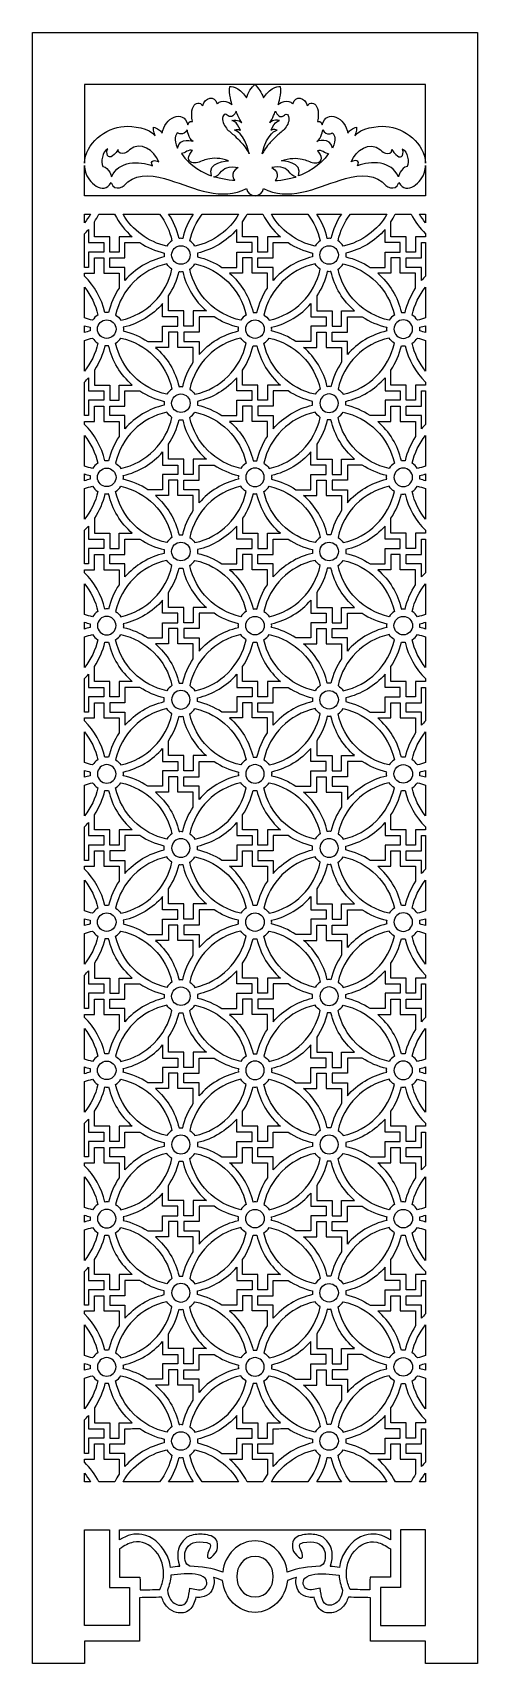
# Model space of a CAD drawing. Header units: centimetres. Extents: x -27 to -22.1, y -9 to 9.
import ezdxf

# ---------------------------------------------------------------- set-up
doc = ezdxf.new("R2010")
doc.units = ezdxf.units.CM
doc.header["$MEASUREMENT"] = 0
doc.layers.add('layer 1', color=7, linetype='Continuous')

msp = doc.modelspace()

# ---------------------------------------------------------------- linework, layer by layer
at = {"layer": 'layer 1', "color": 250}
msp.add_open_spline([(-22.09005, 8.99979), (-23.72641, 8.99979), (-25.36278, 8.99979), (-26.99914, 8.99979), (-26.99914, 8.99979), (-26.99914, 3.5307), (-26.99914, -1.93839), (-26.99914, -7.40747), (-26.99914, -7.40747), (-26.99913, -7.40747), (-26.99911, -7.40747), (-26.9991, -7.40747), (-26.9991, -7.40747), (-26.9991, -7.93839), (-26.9991, -8.4693), (-26.9991, -9.00021), (-26.9991, -9.00021), (-26.80819, -9.00021), (-26.61728, -9.00021), (-26.42637, -9.00021), (-26.42637, -9.00021), (-26.42637, -8.91839), (-26.42637, -8.83657), (-26.42637, -8.75476), (-26.42637, -8.75476), (-26.22443, -8.75476), (-26.02249, -8.75476), (-25.82055, -8.75476), (-25.82055, -8.75476), (-25.82055, -8.59488), (-25.82055, -8.43499), (-25.82055, -8.27511), (-25.82055, -8.27511), (-25.73885, -8.27348), (-25.65716, -8.27186), (-25.57546, -8.27022), (-25.57546, -8.27022), (-25.56095, -8.31159), (-25.54194, -8.34747), (-25.51038, -8.37913), (-25.51038, -8.37913), (-25.47946, -8.41014), (-25.44752, -8.4293), (-25.41001, -8.43803), (-25.41001, -8.43803), (-25.36035, -8.44958), (-25.30792, -8.44455), (-25.26805, -8.40977), (-25.26805, -8.40977), (-25.22948, -8.37612), (-25.20722, -8.32221), (-25.19923, -8.27078), (-25.19923, -8.27078), (-25.17641, -8.27309), (-25.15699, -8.27256), (-25.13868, -8.26993), (-25.13868, -8.26993), (-25.04731, -8.25686), (-25.00416, -8.19905), (-24.99645, -8.11187), (-24.99645, -8.11187), (-24.99455, -8.09051), (-24.99606, -8.06941), (-25.00284, -8.05085), (-25.00284, -8.05085), (-25.00141, -8.05121), (-24.99997, -8.05157), (-24.99854, -8.05193), (-24.99854, -8.05193), (-24.9663, -8.06308), (-24.93405, -8.07422), (-24.90182, -8.08537), (-24.90182, -8.08537), (-24.88247, -8.28292), (-24.72992, -8.43675), (-24.54457, -8.43675), (-24.54457, -8.43675), (-24.35923, -8.43675), (-24.20667, -8.28292), (-24.18733, -8.08537), (-24.18733, -8.08537), (-24.15509, -8.07422), (-24.12285, -8.06308), (-24.09061, -8.05193), (-24.09061, -8.05193), (-24.08918, -8.05157), (-24.08774, -8.05121), (-24.0863, -8.05085), (-24.0863, -8.05085), (-24.09309, -8.06941), (-24.0946, -8.09051), (-24.0927, -8.11187), (-24.0927, -8.11187), (-24.08499, -8.19905), (-24.04183, -8.25686), (-23.95047, -8.26993), (-23.95047, -8.26993), (-23.93216, -8.27256), (-23.91274, -8.27309), (-23.88992, -8.27078), (-23.88992, -8.27078), (-23.88193, -8.32221), (-23.85967, -8.37612), (-23.8211, -8.40977), (-23.8211, -8.40977), (-23.78123, -8.44455), (-23.7288, -8.44958), (-23.67914, -8.43803), (-23.67914, -8.43803), (-23.64162, -8.4293), (-23.60969, -8.41014), (-23.57878, -8.37913), (-23.57878, -8.37913), (-23.5472, -8.34747), (-23.5282, -8.31159), (-23.51369, -8.27022), (-23.51369, -8.27022), (-23.43199, -8.27186), (-23.3503, -8.27348), (-23.26859, -8.27511), (-23.26859, -8.27511), (-23.26859, -8.43499), (-23.26859, -8.59488), (-23.26859, -8.75476), (-23.26859, -8.75476), (-23.06666, -8.75476), (-22.86472, -8.75476), (-22.66277, -8.75476), (-22.66277, -8.75476), (-22.66277, -8.83657), (-22.66277, -8.91839), (-22.66277, -9.00021), (-22.66277, -9.00021), (-22.47186, -9.00021), (-22.28096, -9.00021), (-22.09005, -9.00021), (-22.09005, -9.00021), (-22.09005, -8.4693), (-22.09005, -7.93839), (-22.09005, -7.40747), (-22.09005, -7.40747), (-22.09005, -1.93839), (-22.09005, 3.5307), (-22.09005, 8.99979)], degree=3, knots=[0, 0, 0, 0, 0.02702703, 0.02702703, 0.02702703, 0.02702703, 0.05405405, 0.05405405, 0.05405405, 0.05405405, 0.08108108, 0.08108108, 0.08108108, 0.08108108, 0.10810811, 0.10810811, 0.10810811, 0.10810811, 0.13513514, 0.13513514, 0.13513514, 0.13513514, 0.16216216, 0.16216216, 0.16216216, 0.16216216, 0.18918919, 0.18918919, 0.18918919, 0.18918919, 0.21621622, 0.21621622, 0.21621622, 0.21621622, 0.24324324, 0.24324324, 0.24324324, 0.24324324, 0.27027027, 0.27027027, 0.27027027, 0.27027027, 0.2972973, 0.2972973, 0.2972973, 0.2972973, 0.32432432, 0.32432432, 0.32432432, 0.32432432, 0.35135135, 0.35135135, 0.35135135, 0.35135135, 0.37837838, 0.37837838, 0.37837838, 0.37837838, 0.40540541, 0.40540541, 0.40540541, 0.40540541, 0.43243243, 0.43243243, 0.43243243, 0.43243243, 0.45945946, 0.45945946, 0.45945946, 0.45945946, 0.48648649, 0.48648649, 0.48648649, 0.48648649, 0.51351351, 0.51351351, 0.51351351, 0.51351351, 0.54054054, 0.54054054, 0.54054054, 0.54054054, 0.56756757, 0.56756757, 0.56756757, 0.56756757, 0.59459459, 0.59459459, 0.59459459, 0.59459459, 0.62162162, 0.62162162, 0.62162162, 0.62162162, 0.64864865, 0.64864865, 0.64864865, 0.64864865, 0.67567568, 0.67567568, 0.67567568, 0.67567568, 0.7027027, 0.7027027, 0.7027027, 0.7027027, 0.72972973, 0.72972973, 0.72972973, 0.72972973, 0.75675676, 0.75675676, 0.75675676, 0.75675676, 0.78378378, 0.78378378, 0.78378378, 0.78378378, 0.81081081, 0.81081081, 0.81081081, 0.81081081, 0.83783784, 0.83783784, 0.83783784, 0.83783784, 0.86486486, 0.86486486, 0.86486486, 0.86486486, 0.89189189, 0.89189189, 0.89189189, 0.89189189, 0.91891892, 0.91891892, 0.91891892, 0.91891892, 0.94594595, 0.94594595, 0.94594595, 0.94594595, 1, 1, 1, 1], dxfattribs=at)
at = {"layer": 'layer 1', "color": 7}
for points, knots in [([(-26.42641, 7.55696), (-26.42641, 7.84699), (-26.42641, 8.13703), (-26.42641, 8.42706), (-26.42641, 8.42706), (-25.79914, 8.42706), (-25.17187, 8.42706), (-24.5446, 8.42706), (-24.5446, 8.42706), (-24.58371, 8.40909), (-24.62351, 8.32272), (-24.63785, 8.28037), (-24.63785, 8.28037), (-24.72455, 8.4159), (-24.82303, 8.40432), (-24.82303, 8.40432), (-24.82303, 8.40432), (-24.8405, 8.33445), (-24.79741, 8.20573), (-24.79741, 8.20573), (-24.79741, 8.20573), (-24.90107, 8.28296), (-24.96398, 8.21308), (-24.96398, 8.21308), (-24.96398, 8.21308), (-24.98143, 8.31595), (-25.10502, 8.28158), (-25.12188, 8.19485), (-25.12188, 8.19485), (-25.15052, 8.23604), (-25.20241, 8.22399), (-25.22493, 8.18522), (-25.22493, 8.18522), (-25.2587, 8.12708), (-25.2347, 8.01879), (-25.2347, 8.01879), (-25.2347, 8.01879), (-25.2745, 8.03693), (-25.28638, 7.98065), (-25.28638, 7.98065), (-25.28638, 7.98065), (-25.33147, 8.16786), (-25.55005, 8.05203), (-25.56794, 7.89084), (-25.56794, 7.89084), (-25.57954, 7.92339), (-25.6633, 7.95729), (-25.6633, 7.95729), (-25.6633, 7.95729), (-25.67232, 7.91389), (-25.64784, 7.861), (-25.64784, 7.861), (-25.64784, 7.861), (-25.70714, 7.94572), (-25.89409, 7.97133), (-25.98774, 7.96484), (-25.98774, 7.96484), (-26.19427, 7.95055), (-26.41876, 7.77803), (-26.42641, 7.55696)], [0, 0, 0, 0, 0.0625, 0.0625, 0.0625, 0.0625, 0.125, 0.125, 0.125, 0.125, 0.1875, 0.1875, 0.1875, 0.1875, 0.25, 0.25, 0.25, 0.25, 0.3125, 0.3125, 0.3125, 0.3125, 0.375, 0.375, 0.375, 0.375, 0.4375, 0.4375, 0.4375, 0.4375, 0.5, 0.5, 0.5, 0.5, 0.5625, 0.5625, 0.5625, 0.5625, 0.625, 0.625, 0.625, 0.625, 0.6875, 0.6875, 0.6875, 0.6875, 0.75, 0.75, 0.75, 0.75, 0.8125, 0.8125, 0.8125, 0.8125, 0.875, 0.875, 0.875, 0.875, 1, 1, 1, 1]), ([(-24.54459, 8.42706), (-23.91732, 8.42706), (-23.29005, 8.42706), (-22.66277, 8.42706), (-22.66277, 8.42706), (-22.66277, 8.13703), (-22.66277, 7.84701), (-22.66277, 7.55698), (-22.66277, 7.55698), (-22.67044, 7.77803), (-22.89492, 7.95055), (-23.10145, 7.96484), (-23.10145, 7.96484), (-23.1951, 7.97133), (-23.38205, 7.94572), (-23.44135, 7.861), (-23.44135, 7.861), (-23.44135, 7.861), (-23.41686, 7.91389), (-23.42589, 7.95729), (-23.42589, 7.95729), (-23.42589, 7.95729), (-23.50965, 7.92339), (-23.52125, 7.89084), (-23.52125, 7.89084), (-23.53913, 8.05203), (-23.75772, 8.16786), (-23.8028, 7.98065), (-23.8028, 7.98065), (-23.8028, 7.98065), (-23.81468, 8.03693), (-23.8545, 8.01879), (-23.8545, 8.01879), (-23.8545, 8.01879), (-23.83048, 8.12708), (-23.86426, 8.18522), (-23.86426, 8.18522), (-23.88677, 8.22399), (-23.93867, 8.23604), (-23.96732, 8.19485), (-23.96732, 8.19485), (-23.98417, 8.28158), (-24.10776, 8.31595), (-24.12521, 8.21308), (-24.12521, 8.21308), (-24.12521, 8.21308), (-24.18812, 8.28296), (-24.29179, 8.20573), (-24.29179, 8.20573), (-24.29179, 8.20573), (-24.24869, 8.33445), (-24.26616, 8.40432), (-24.26616, 8.40432), (-24.26616, 8.40432), (-24.36464, 8.4159), (-24.45134, 8.28037), (-24.45134, 8.28037), (-24.47132, 8.33937), (-24.50366, 8.38279), (-24.54459, 8.42706)], [0, 0, 0, 0, 0.0625, 0.0625, 0.0625, 0.0625, 0.125, 0.125, 0.125, 0.125, 0.1875, 0.1875, 0.1875, 0.1875, 0.25, 0.25, 0.25, 0.25, 0.3125, 0.3125, 0.3125, 0.3125, 0.375, 0.375, 0.375, 0.375, 0.4375, 0.4375, 0.4375, 0.4375, 0.5, 0.5, 0.5, 0.5, 0.5625, 0.5625, 0.5625, 0.5625, 0.625, 0.625, 0.625, 0.625, 0.6875, 0.6875, 0.6875, 0.6875, 0.75, 0.75, 0.75, 0.75, 0.8125, 0.8125, 0.8125, 0.8125, 0.875, 0.875, 0.875, 0.875, 1, 1, 1, 1]), ([(-24.75398, 8.13303), (-24.75398, 8.13303), (-24.72142, 8.04296), (-24.69072, 8.00379), (-24.69072, 8.00379), (-24.69072, 8.00379), (-24.73537, 8.05274), (-24.79956, 8.02826), (-24.79956, 8.02826), (-24.79956, 8.02826), (-24.74654, 8.02826), (-24.7056, 7.92155), (-24.7056, 7.92155), (-24.7056, 7.92155), (-24.74095, 7.94016), (-24.77073, 7.92351), (-24.77073, 7.92351), (-24.77073, 7.92351), (-24.66281, 7.90197), (-24.60791, 7.66113), (-24.60791, 7.66113), (-24.60791, 7.66113), (-24.64421, 7.72966), (-24.67956, 7.76883), (-24.67956, 7.76883), (-24.67956, 7.76883), (-24.72425, 7.81894), (-24.76724, 7.85914), (-24.76724, 7.85914), (-24.7984, 7.88826), (-24.83369, 7.91044), (-24.86079, 7.9444), (-24.86079, 7.9444), (-24.89046, 7.98163), (-24.91168, 8.02874), (-24.89865, 8.07338), (-24.89865, 8.07338), (-24.89624, 8.08165), (-24.89209, 8.09072), (-24.88507, 8.09559), (-24.88507, 8.09559), (-24.8673, 8.10788), (-24.85555, 8.08941), (-24.84248, 8.08092), (-24.84248, 8.08092), (-24.80551, 8.0569), (-24.76739, 8.08984), (-24.75398, 8.13303)], [0, 0, 0, 0, 0.07692308, 0.07692308, 0.07692308, 0.07692308, 0.15384615, 0.15384615, 0.15384615, 0.15384615, 0.23076923, 0.23076923, 0.23076923, 0.23076923, 0.30769231, 0.30769231, 0.30769231, 0.30769231, 0.38461538, 0.38461538, 0.38461538, 0.38461538, 0.46153846, 0.46153846, 0.46153846, 0.46153846, 0.53846154, 0.53846154, 0.53846154, 0.53846154, 0.61538462, 0.61538462, 0.61538462, 0.61538462, 0.69230769, 0.69230769, 0.69230769, 0.69230769, 0.76923077, 0.76923077, 0.76923077, 0.76923077, 0.84615385, 0.84615385, 0.84615385, 0.84615385, 1, 1, 1, 1]), ([(-24.31853, 8.13303), (-24.31853, 8.13303), (-24.35108, 8.04296), (-24.38179, 8.00379), (-24.38179, 8.00379), (-24.38179, 8.00379), (-24.33713, 8.05274), (-24.27294, 8.02826), (-24.27294, 8.02826), (-24.27294, 8.02826), (-24.32596, 8.02826), (-24.36691, 7.92155), (-24.36691, 7.92155), (-24.36691, 7.92155), (-24.33155, 7.94016), (-24.30177, 7.92351), (-24.30177, 7.92351), (-24.30177, 7.92351), (-24.40969, 7.90197), (-24.46459, 7.66113), (-24.46459, 7.66113), (-24.46459, 7.66113), (-24.4283, 7.72966), (-24.39296, 7.76883), (-24.39296, 7.76883), (-24.39296, 7.76883), (-24.34826, 7.81894), (-24.30527, 7.85914), (-24.30527, 7.85914), (-24.2741, 7.88826), (-24.23881, 7.91044), (-24.21172, 7.9444), (-24.21172, 7.9444), (-24.18205, 7.98163), (-24.16082, 8.02874), (-24.17385, 8.07338), (-24.17385, 8.07338), (-24.17626, 8.08165), (-24.18041, 8.09072), (-24.18744, 8.09559), (-24.18744, 8.09559), (-24.20519, 8.10788), (-24.21695, 8.08941), (-24.23002, 8.08092), (-24.23002, 8.08092), (-24.267, 8.0569), (-24.30512, 8.08984), (-24.31853, 8.13303)], [0, 0, 0, 0, 0.07692308, 0.07692308, 0.07692308, 0.07692308, 0.15384615, 0.15384615, 0.15384615, 0.15384615, 0.23076923, 0.23076923, 0.23076923, 0.23076923, 0.30769231, 0.30769231, 0.30769231, 0.30769231, 0.38461538, 0.38461538, 0.38461538, 0.38461538, 0.46153846, 0.46153846, 0.46153846, 0.46153846, 0.53846154, 0.53846154, 0.53846154, 0.53846154, 0.61538462, 0.61538462, 0.61538462, 0.61538462, 0.69230769, 0.69230769, 0.69230769, 0.69230769, 0.76923077, 0.76923077, 0.76923077, 0.76923077, 0.84615385, 0.84615385, 0.84615385, 0.84615385, 1, 1, 1, 1]), ([(-25.39596, 7.89217), (-25.39596, 7.89217), (-25.33372, 7.85373), (-25.29387, 7.92711), (-25.29387, 7.92711), (-25.29387, 7.92711), (-25.2806, 7.8319), (-25.22581, 7.79871), (-25.22581, 7.79871), (-25.22581, 7.79871), (-25.37604, 7.85111), (-25.40094, 7.72533), (-25.40094, 7.72533), (-25.44089, 7.82096), (-25.42763, 7.87744), (-25.39596, 7.89217)], [0, 0, 0, 0, 0.2, 0.2, 0.2, 0.2, 0.4, 0.4, 0.4, 0.4, 0.6, 0.6, 0.6, 0.6, 1, 1, 1, 1]), ([(-23.69322, 7.89217), (-23.69322, 7.89217), (-23.75547, 7.85373), (-23.79531, 7.92711), (-23.79531, 7.92711), (-23.79531, 7.92711), (-23.80859, 7.8319), (-23.86338, 7.79871), (-23.86338, 7.79871), (-23.86338, 7.79871), (-23.71315, 7.85111), (-23.68825, 7.72533), (-23.68825, 7.72533), (-23.64828, 7.82096), (-23.66155, 7.87744), (-23.69322, 7.89217)], [0, 0, 0, 0, 0.2, 0.2, 0.2, 0.2, 0.4, 0.4, 0.4, 0.4, 0.6, 0.6, 0.6, 0.6, 1, 1, 1, 1]), ([(-26.16846, 7.71661), (-26.16846, 7.71661), (-26.18552, 7.69417), (-26.17744, 7.66214), (-26.17744, 7.66214), (-26.17097, 7.63651), (-26.15872, 7.62079), (-26.13119, 7.63051), (-26.13119, 7.63051), (-26.11255, 7.6371), (-26.08644, 7.65743), (-26.05415, 7.71063), (-26.05415, 7.71063), (-26.06429, 7.66567), (-26.01372, 7.65852), (-25.98492, 7.66854), (-25.98492, 7.66854), (-25.96967, 7.67384), (-25.9503, 7.68496), (-25.92961, 7.7077), (-25.92961, 7.7077), (-25.8079, 7.80609), (-25.65568, 7.70218), (-25.6078, 7.57341), (-25.6078, 7.57341), (-25.64501, 7.59744), (-25.71223, 7.59401), (-25.67571, 7.53098), (-25.67571, 7.53098), (-25.82099, 7.58372), (-26.05334, 7.58909), (-26.12701, 7.4082), (-26.12701, 7.4082), (-26.12701, 7.4082), (-26.14993, 7.50645), (-26.22529, 7.52369), (-26.22529, 7.52369), (-26.24525, 7.57297), (-26.23578, 7.68259), (-26.16846, 7.71661)], [0, 0, 0, 0, 0.09090909, 0.09090909, 0.09090909, 0.09090909, 0.18181818, 0.18181818, 0.18181818, 0.18181818, 0.27272727, 0.27272727, 0.27272727, 0.27272727, 0.36363636, 0.36363636, 0.36363636, 0.36363636, 0.45454545, 0.45454545, 0.45454545, 0.45454545, 0.54545455, 0.54545455, 0.54545455, 0.54545455, 0.63636364, 0.63636364, 0.63636364, 0.63636364, 0.72727273, 0.72727273, 0.72727273, 0.72727273, 0.81818182, 0.81818182, 0.81818182, 0.81818182, 1, 1, 1, 1]), ([(-22.92073, 7.71661), (-22.92073, 7.71661), (-22.90366, 7.69417), (-22.91175, 7.66214), (-22.91175, 7.66214), (-22.91822, 7.63651), (-22.93047, 7.62079), (-22.958, 7.63051), (-22.958, 7.63051), (-22.97663, 7.6371), (-23.00275, 7.65743), (-23.03503, 7.71063), (-23.03503, 7.71063), (-23.0249, 7.66567), (-23.07547, 7.65852), (-23.10427, 7.66854), (-23.10427, 7.66854), (-23.11951, 7.67384), (-23.13889, 7.68496), (-23.15958, 7.7077), (-23.15958, 7.7077), (-23.28128, 7.80609), (-23.43351, 7.70218), (-23.48139, 7.57341), (-23.48139, 7.57341), (-23.44418, 7.59744), (-23.37696, 7.59401), (-23.41348, 7.53098), (-23.41348, 7.53098), (-23.2682, 7.58372), (-23.03585, 7.58909), (-22.96218, 7.4082), (-22.96218, 7.4082), (-22.96218, 7.4082), (-22.93926, 7.50645), (-22.8639, 7.52369), (-22.8639, 7.52369), (-22.84394, 7.57297), (-22.85341, 7.68259), (-22.92073, 7.71661)], [0, 0, 0, 0, 0.09090909, 0.09090909, 0.09090909, 0.09090909, 0.18181818, 0.18181818, 0.18181818, 0.18181818, 0.27272727, 0.27272727, 0.27272727, 0.27272727, 0.36363636, 0.36363636, 0.36363636, 0.36363636, 0.45454545, 0.45454545, 0.45454545, 0.45454545, 0.54545455, 0.54545455, 0.54545455, 0.54545455, 0.63636364, 0.63636364, 0.63636364, 0.63636364, 0.72727273, 0.72727273, 0.72727273, 0.72727273, 0.81818182, 0.81818182, 0.81818182, 0.81818182, 1, 1, 1, 1]), ([(-25.35613, 7.66507), (-25.31668, 7.66853), (-25.27726, 7.71561), (-25.23328, 7.69826), (-25.23328, 7.69826), (-25.23301, 7.69846), (-25.26663, 7.67048), (-25.27509, 7.63269), (-25.27509, 7.63269), (-25.28784, 7.57575), (-25.24099, 7.55473), (-25.19254, 7.56278), (-25.19254, 7.56278), (-25.1486, 7.57008), (-25.11076, 7.59629), (-25.06482, 7.60472), (-25.06482, 7.60472), (-25.00838, 7.61507), (-24.9217, 7.62042), (-24.83688, 7.584), (-24.83688, 7.584), (-24.83688, 7.584), (-25.08829, 7.57438), (-25.02315, 7.42045), (-25.02315, 7.42045), (-25.1043, 7.44196), (-25.26289, 7.52623), (-25.35613, 7.66507)], [0, 0, 0, 0, 0.125, 0.125, 0.125, 0.125, 0.25, 0.25, 0.25, 0.25, 0.375, 0.375, 0.375, 0.375, 0.5, 0.5, 0.5, 0.5, 0.625, 0.625, 0.625, 0.625, 0.75, 0.75, 0.75, 0.75, 1, 1, 1, 1]), ([(-23.73306, 7.66507), (-23.7725, 7.66853), (-23.81193, 7.71561), (-23.85591, 7.69826), (-23.85591, 7.69826), (-23.85618, 7.69846), (-23.82256, 7.67048), (-23.81409, 7.63269), (-23.81409, 7.63269), (-23.80134, 7.57575), (-23.84821, 7.55473), (-23.89664, 7.56278), (-23.89664, 7.56278), (-23.94059, 7.57008), (-23.97843, 7.59629), (-24.02438, 7.60472), (-24.02438, 7.60472), (-24.08081, 7.61507), (-24.16749, 7.62042), (-24.2523, 7.584), (-24.2523, 7.584), (-24.2523, 7.584), (-24.0009, 7.57438), (-24.06604, 7.42045), (-24.06604, 7.42045), (-23.98489, 7.44196), (-23.8263, 7.52623), (-23.73306, 7.66507)], [0, 0, 0, 0, 0.125, 0.125, 0.125, 0.125, 0.25, 0.25, 0.25, 0.25, 0.375, 0.375, 0.375, 0.375, 0.5, 0.5, 0.5, 0.5, 0.625, 0.625, 0.625, 0.625, 0.75, 0.75, 0.75, 0.75, 1, 1, 1, 1]), ([(-26.13192, 7.34361), (-26.21834, 7.19621), (-26.3884, 7.35195), (-26.41573, 7.45957), (-26.41573, 7.45957), (-26.42217, 7.4849), (-26.42561, 7.50983), (-26.42641, 7.53425), (-26.42641, 7.53425), (-26.42641, 7.42276), (-26.42641, 7.31127), (-26.42641, 7.19979), (-26.42641, 7.19979), (-25.17187, 7.19979), (-23.91732, 7.19979), (-22.66277, 7.19979), (-22.66277, 7.19979), (-22.66277, 7.31124), (-22.66277, 7.4227), (-22.66277, 7.53415), (-22.66277, 7.53415), (-22.66358, 7.50978), (-22.66704, 7.48487), (-22.67345, 7.45957), (-22.67345, 7.45957), (-22.70079, 7.35195), (-22.87085, 7.19621), (-22.95727, 7.34361), (-22.95727, 7.34361), (-22.97705, 7.28798), (-23.0138, 7.27953), (-23.04885, 7.28728), (-23.04885, 7.28728), (-23.09822, 7.29821), (-23.10811, 7.32218), (-23.1422, 7.35168), (-23.1422, 7.35168), (-23.26015, 7.45374), (-23.44544, 7.42211), (-23.60485, 7.37083), (-23.60485, 7.37083), (-23.86786, 7.28621), (-24.18622, 7.13165), (-24.45175, 7.28072), (-24.45175, 7.28072), (-24.45823, 7.17282), (-24.63096, 7.17282), (-24.63742, 7.28072), (-24.63742, 7.28072), (-24.90297, 7.13165), (-25.22132, 7.28621), (-25.48433, 7.37083), (-25.48433, 7.37083), (-25.64375, 7.42211), (-25.82903, 7.45374), (-25.94697, 7.35168), (-25.94697, 7.35168), (-25.98108, 7.32218), (-25.99097, 7.29821), (-26.04034, 7.28728), (-26.04034, 7.28728), (-26.07539, 7.27953), (-26.11213, 7.28798), (-26.13192, 7.34361)], [0, 0, 0, 0, 0.05882353, 0.05882353, 0.05882353, 0.05882353, 0.11764706, 0.11764706, 0.11764706, 0.11764706, 0.17647059, 0.17647059, 0.17647059, 0.17647059, 0.23529412, 0.23529412, 0.23529412, 0.23529412, 0.29411765, 0.29411765, 0.29411765, 0.29411765, 0.35294118, 0.35294118, 0.35294118, 0.35294118, 0.41176471, 0.41176471, 0.41176471, 0.41176471, 0.47058824, 0.47058824, 0.47058824, 0.47058824, 0.52941176, 0.52941176, 0.52941176, 0.52941176, 0.58823529, 0.58823529, 0.58823529, 0.58823529, 0.64705882, 0.64705882, 0.64705882, 0.64705882, 0.70588235, 0.70588235, 0.70588235, 0.70588235, 0.76470588, 0.76470588, 0.76470588, 0.76470588, 0.82352941, 0.82352941, 0.82352941, 0.82352941, 0.88235294, 0.88235294, 0.88235294, 0.88235294, 1, 1, 1, 1]), ([(-24.99796, 7.40649), (-24.99796, 7.40649), (-24.82721, 7.36043), (-24.76737, 7.36886), (-24.76737, 7.36886), (-24.76737, 7.36886), (-24.83961, 7.44873), (-24.72871, 7.51092), (-24.72871, 7.51092), (-24.72871, 7.51092), (-24.77848, 7.52269), (-24.83011, 7.5142), (-24.83011, 7.5142), (-24.86486, 7.50849), (-24.89098, 7.49504), (-24.91502, 7.4688), (-24.91502, 7.4688), (-24.93972, 7.44184), (-24.96047, 7.41202), (-24.99796, 7.40649)], [0, 0, 0, 0, 0.16666667, 0.16666667, 0.16666667, 0.16666667, 0.33333333, 0.33333333, 0.33333333, 0.33333333, 0.5, 0.5, 0.5, 0.5, 0.66666667, 0.66666667, 0.66666667, 0.66666667, 1, 1, 1, 1]), ([(-24.09123, 7.40649), (-24.09123, 7.40649), (-24.26198, 7.36043), (-24.32182, 7.36886), (-24.32182, 7.36886), (-24.32182, 7.36886), (-24.24958, 7.44873), (-24.36048, 7.51092), (-24.36048, 7.51092), (-24.36048, 7.51092), (-24.3107, 7.52269), (-24.25908, 7.5142), (-24.25908, 7.5142), (-24.22432, 7.50849), (-24.19821, 7.49504), (-24.17417, 7.4688), (-24.17417, 7.4688), (-24.14947, 7.44184), (-24.12871, 7.41202), (-24.09123, 7.40649)], [0, 0, 0, 0, 0.16666667, 0.16666667, 0.16666667, 0.16666667, 0.33333333, 0.33333333, 0.33333333, 0.33333333, 0.5, 0.5, 0.5, 0.5, 0.66666667, 0.66666667, 0.66666667, 0.66666667, 1, 1, 1, 1]), ([(-26.36146, 6.99524), (-26.3831, 6.99524), (-26.40476, 6.99524), (-26.42641, 6.99524), (-26.42641, 6.99524), (-26.42641, 6.96375), (-26.42641, 6.93225), (-26.42641, 6.90076), (-26.42641, 6.90076), (-26.40241, 6.93043), (-26.38068, 6.96202), (-26.36146, 6.99524)], [0, 0, 0, 0, 0.25, 0.25, 0.25, 0.25, 0.5, 0.5, 0.5, 0.5, 1, 1, 1, 1]), ([(-26.09352, 6.99524), (-26.15181, 6.99524), (-26.21011, 6.99524), (-26.2684, 6.99524), (-26.2684, 6.99524), (-26.28304, 6.96629), (-26.29933, 6.93831), (-26.31716, 6.91145), (-26.31716, 6.91145), (-26.31716, 6.85641), (-26.31716, 6.80136), (-26.31716, 6.74631), (-26.31716, 6.74631), (-26.26095, 6.74631), (-26.20474, 6.74632), (-26.14853, 6.74632), (-26.14853, 6.74632), (-26.14853, 6.6901), (-26.14853, 6.63389), (-26.14853, 6.57768), (-26.14853, 6.57768), (-26.11394, 6.57768), (-26.07934, 6.57768), (-26.04475, 6.57768), (-26.04475, 6.57768), (-26.04475, 6.61226), (-26.04475, 6.64686), (-26.04475, 6.68145), (-26.04475, 6.68145), (-26.04475, 6.68145), (-26.04475, 6.68145), (-26.04475, 6.68145), (-26.04475, 6.68145), (-26.04475, 6.70307), (-26.04475, 6.72469), (-26.04475, 6.74632), (-26.04475, 6.74632), (-25.99645, 6.74632), (-25.94815, 6.74632), (-25.89986, 6.74632), (-25.89986, 6.74632), (-25.97945, 6.81564), (-26.0455, 6.90011), (-26.09352, 6.99524)], [0, 0, 0, 0, 0.08333333, 0.08333333, 0.08333333, 0.08333333, 0.16666667, 0.16666667, 0.16666667, 0.16666667, 0.25, 0.25, 0.25, 0.25, 0.33333333, 0.33333333, 0.33333333, 0.33333333, 0.41666667, 0.41666667, 0.41666667, 0.41666667, 0.5, 0.5, 0.5, 0.5, 0.58333333, 0.58333333, 0.58333333, 0.58333333, 0.66666667, 0.66666667, 0.66666667, 0.66666667, 0.75, 0.75, 0.75, 0.75, 0.83333333, 0.83333333, 0.83333333, 0.83333333, 1, 1, 1, 1]), ([(-25.59821, 6.99524), (-25.73229, 6.99524), (-25.86637, 6.99524), (-26.00046, 6.99524), (-26.00046, 6.99524), (-25.89808, 6.81833), (-25.72422, 6.68794), (-25.51838, 6.64363), (-25.51838, 6.64363), (-25.50377, 6.66667), (-25.48419, 6.68625), (-25.46115, 6.70085), (-25.46115, 6.70085), (-25.48464, 6.80992), (-25.53228, 6.91), (-25.59821, 6.99524)], [0, 0, 0, 0, 0.2, 0.2, 0.2, 0.2, 0.4, 0.4, 0.4, 0.4, 0.6, 0.6, 0.6, 0.6, 1, 1, 1, 1]), ([(-25.22787, 6.99524), (-25.31779, 6.99524), (-25.40771, 6.99524), (-25.49763, 6.99524), (-25.49763, 6.99524), (-25.44467, 6.91498), (-25.40546, 6.82484), (-25.38337, 6.72818), (-25.38337, 6.72818), (-25.3766, 6.72894), (-25.36974, 6.72933), (-25.36278, 6.72933), (-25.36278, 6.72933), (-25.35582, 6.72933), (-25.34895, 6.72894), (-25.34218, 6.72818), (-25.34218, 6.72818), (-25.3201, 6.82485), (-25.28086, 6.91497), (-25.22787, 6.99524)], [0, 0, 0, 0, 0.16666667, 0.16666667, 0.16666667, 0.16666667, 0.33333333, 0.33333333, 0.33333333, 0.33333333, 0.5, 0.5, 0.5, 0.5, 0.66666667, 0.66666667, 0.66666667, 0.66666667, 1, 1, 1, 1]), ([(-24.72509, 6.99524), (-24.85917, 6.99524), (-24.99325, 6.99524), (-25.12734, 6.99524), (-25.12734, 6.99524), (-25.19326, 6.91), (-25.24092, 6.80992), (-25.2644, 6.70085), (-25.2644, 6.70085), (-25.24135, 6.68625), (-25.22178, 6.66667), (-25.20718, 6.64363), (-25.20718, 6.64363), (-25.00133, 6.68794), (-24.82746, 6.81833), (-24.72509, 6.99524)], [0, 0, 0, 0, 0.2, 0.2, 0.2, 0.2, 0.4, 0.4, 0.4, 0.4, 0.6, 0.6, 0.6, 0.6, 1, 1, 1, 1]), ([(-24.45715, 6.99524), (-24.51546, 6.99524), (-24.57375, 6.99524), (-24.63204, 6.99524), (-24.63204, 6.99524), (-24.64667, 6.96629), (-24.66297, 6.93831), (-24.6808, 6.91145), (-24.6808, 6.91145), (-24.6808, 6.85641), (-24.6808, 6.80136), (-24.68079, 6.74631), (-24.68079, 6.74631), (-24.62459, 6.74631), (-24.56838, 6.74632), (-24.51216, 6.74632), (-24.51216, 6.74632), (-24.51216, 6.6901), (-24.51216, 6.63389), (-24.51216, 6.57768), (-24.51216, 6.57768), (-24.47757, 6.57768), (-24.44298, 6.57768), (-24.40838, 6.57768), (-24.40838, 6.57768), (-24.40838, 6.61226), (-24.40838, 6.64686), (-24.40838, 6.68145), (-24.40838, 6.68145), (-24.40838, 6.68145), (-24.40838, 6.68145), (-24.40838, 6.68145), (-24.40838, 6.68145), (-24.40838, 6.70307), (-24.40838, 6.72469), (-24.40838, 6.74632), (-24.40838, 6.74632), (-24.36009, 6.74632), (-24.31179, 6.74632), (-24.26349, 6.74632), (-24.26349, 6.74632), (-24.34308, 6.81564), (-24.40913, 6.90011), (-24.45715, 6.99524)], [0, 0, 0, 0, 0.08333333, 0.08333333, 0.08333333, 0.08333333, 0.16666667, 0.16666667, 0.16666667, 0.16666667, 0.25, 0.25, 0.25, 0.25, 0.33333333, 0.33333333, 0.33333333, 0.33333333, 0.41666667, 0.41666667, 0.41666667, 0.41666667, 0.5, 0.5, 0.5, 0.5, 0.58333333, 0.58333333, 0.58333333, 0.58333333, 0.66666667, 0.66666667, 0.66666667, 0.66666667, 0.75, 0.75, 0.75, 0.75, 0.83333333, 0.83333333, 0.83333333, 0.83333333, 1, 1, 1, 1]), ([(-23.96185, 6.99524), (-24.09592, 6.99524), (-24.23001, 6.99524), (-24.36409, 6.99524), (-24.36409, 6.99524), (-24.26171, 6.81833), (-24.08786, 6.68794), (-23.88201, 6.64363), (-23.88201, 6.64363), (-23.86741, 6.66667), (-23.84784, 6.68625), (-23.82479, 6.70085), (-23.82479, 6.70085), (-23.84827, 6.80992), (-23.89592, 6.91), (-23.96185, 6.99524)], [0, 0, 0, 0, 0.2, 0.2, 0.2, 0.2, 0.4, 0.4, 0.4, 0.4, 0.6, 0.6, 0.6, 0.6, 1, 1, 1, 1]), ([(-23.59152, 6.99524), (-23.68143, 6.99524), (-23.77135, 6.99524), (-23.86126, 6.99524), (-23.86126, 6.99524), (-23.80829, 6.91498), (-23.76908, 6.82484), (-23.74699, 6.72818), (-23.74699, 6.72818), (-23.74024, 6.72894), (-23.73337, 6.72933), (-23.72641, 6.72933), (-23.72641, 6.72933), (-23.71945, 6.72933), (-23.71259, 6.72894), (-23.70582, 6.72818), (-23.70582, 6.72818), (-23.68373, 6.82485), (-23.64448, 6.91497), (-23.59152, 6.99524)], [0, 0, 0, 0, 0.16666667, 0.16666667, 0.16666667, 0.16666667, 0.33333333, 0.33333333, 0.33333333, 0.33333333, 0.5, 0.5, 0.5, 0.5, 0.66666667, 0.66666667, 0.66666667, 0.66666667, 1, 1, 1, 1]), ([(-23.08873, 6.99524), (-23.22281, 6.99524), (-23.35689, 6.99524), (-23.49098, 6.99524), (-23.49098, 6.99524), (-23.55689, 6.91), (-23.60455, 6.80992), (-23.62803, 6.70085), (-23.62803, 6.70085), (-23.60498, 6.68625), (-23.58541, 6.66667), (-23.57081, 6.64363), (-23.57081, 6.64363), (-23.36497, 6.68794), (-23.1911, 6.81833), (-23.08873, 6.99524)], [0, 0, 0, 0, 0.2, 0.2, 0.2, 0.2, 0.4, 0.4, 0.4, 0.4, 0.6, 0.6, 0.6, 0.6, 1, 1, 1, 1]), ([(-22.82079, 6.99524), (-22.87909, 6.99524), (-22.93739, 6.99524), (-22.99569, 6.99524), (-22.99569, 6.99524), (-23.01031, 6.96629), (-23.0266, 6.93831), (-23.04444, 6.91145), (-23.04444, 6.91145), (-23.04444, 6.85641), (-23.04444, 6.80136), (-23.04444, 6.74631), (-23.04444, 6.74631), (-22.98822, 6.74631), (-22.93201, 6.74632), (-22.8758, 6.74632), (-22.8758, 6.74632), (-22.8758, 6.6901), (-22.8758, 6.63389), (-22.8758, 6.57768), (-22.8758, 6.57768), (-22.8412, 6.57768), (-22.80662, 6.57768), (-22.77202, 6.57768), (-22.77202, 6.57768), (-22.77202, 6.61226), (-22.77202, 6.64686), (-22.77202, 6.68145), (-22.77202, 6.68145), (-22.77202, 6.68145), (-22.77202, 6.68145), (-22.77202, 6.68145), (-22.77202, 6.68145), (-22.77202, 6.70307), (-22.77202, 6.72469), (-22.77202, 6.74632), (-22.77202, 6.74632), (-22.73561, 6.74632), (-22.69919, 6.74632), (-22.66277, 6.74632), (-22.66277, 6.74632), (-22.66277, 6.7573), (-22.66277, 6.76829), (-22.66277, 6.77927), (-22.66277, 6.77927), (-22.72655, 6.84182), (-22.78013, 6.91471), (-22.82079, 6.99524)], [0, 0, 0, 0, 0.07692308, 0.07692308, 0.07692308, 0.07692308, 0.15384615, 0.15384615, 0.15384615, 0.15384615, 0.23076923, 0.23076923, 0.23076923, 0.23076923, 0.30769231, 0.30769231, 0.30769231, 0.30769231, 0.38461538, 0.38461538, 0.38461538, 0.38461538, 0.46153846, 0.46153846, 0.46153846, 0.46153846, 0.53846154, 0.53846154, 0.53846154, 0.53846154, 0.61538462, 0.61538462, 0.61538462, 0.61538462, 0.69230769, 0.69230769, 0.69230769, 0.69230769, 0.76923077, 0.76923077, 0.76923077, 0.76923077, 0.84615385, 0.84615385, 0.84615385, 0.84615385, 1, 1, 1, 1]), ([(-22.66277, 6.99524), (-22.68443, 6.99524), (-22.70607, 6.99524), (-22.72773, 6.99524), (-22.72773, 6.99524), (-22.70851, 6.96203), (-22.68678, 6.93044), (-22.66277, 6.90076), (-22.66277, 6.90076), (-22.66277, 6.93225), (-22.66277, 6.96375), (-22.66277, 6.99524)], [0, 0, 0, 0, 0.25, 0.25, 0.25, 0.25, 0.5, 0.5, 0.5, 0.5, 1, 1, 1, 1]), ([(-26.42641, 6.77927), (-26.42641, 6.65585), (-26.42641, 6.53244), (-26.42641, 6.40903), (-26.42641, 6.40903), (-26.41162, 6.40903), (-26.39682, 6.40903), (-26.38203, 6.40903), (-26.38203, 6.40903), (-26.38203, 6.46525), (-26.38203, 6.52146), (-26.38203, 6.57768), (-26.38203, 6.57768), (-26.32581, 6.57768), (-26.2696, 6.57768), (-26.21339, 6.57768), (-26.21339, 6.57768), (-26.21339, 6.61226), (-26.21339, 6.64686), (-26.21339, 6.68145), (-26.21339, 6.68145), (-26.2696, 6.68145), (-26.32581, 6.68145), (-26.38203, 6.68145), (-26.38203, 6.68145), (-26.38203, 6.72975), (-26.38203, 6.77804), (-26.38203, 6.82635), (-26.38203, 6.82635), (-26.3962, 6.81007), (-26.411, 6.79437), (-26.42641, 6.77927)], [0, 0, 0, 0, 0.11111111, 0.11111111, 0.11111111, 0.11111111, 0.22222222, 0.22222222, 0.22222222, 0.22222222, 0.33333333, 0.33333333, 0.33333333, 0.33333333, 0.44444444, 0.44444444, 0.44444444, 0.44444444, 0.55555556, 0.55555556, 0.55555556, 0.55555556, 0.66666667, 0.66666667, 0.66666667, 0.66666667, 0.77777778, 0.77777778, 0.77777778, 0.77777778, 1, 1, 1, 1]), ([(-25.54686, 6.54524), (-25.54686, 6.55221), (-25.54646, 6.55907), (-25.54571, 6.56584), (-25.54571, 6.56584), (-25.64317, 6.58811), (-25.73398, 6.62781), (-25.81475, 6.68145), (-25.81475, 6.68145), (-25.86979, 6.68145), (-25.92484, 6.68145), (-25.97989, 6.68145), (-25.97989, 6.68145), (-25.97989, 6.62524), (-25.97989, 6.56903), (-25.97989, 6.51281), (-25.97989, 6.51281), (-26.0361, 6.51281), (-26.09232, 6.51281), (-26.14853, 6.51281), (-26.14853, 6.51281), (-26.14853, 6.47822), (-26.14853, 6.44362), (-26.14853, 6.40903), (-26.14853, 6.40903), (-26.11394, 6.40903), (-26.07934, 6.40903), (-26.04475, 6.40903), (-26.04475, 6.40903), (-26.04475, 6.40903), (-26.04475, 6.40903), (-26.04475, 6.40903), (-26.04475, 6.40903), (-26.02312, 6.40903), (-26.0015, 6.40903), (-25.97988, 6.40903), (-25.97988, 6.40903), (-25.97988, 6.36074), (-25.97988, 6.31243), (-25.97988, 6.26414), (-25.97988, 6.26414), (-25.8682, 6.39236), (-25.71722, 6.48545), (-25.54571, 6.52465), (-25.54571, 6.52465), (-25.54646, 6.53141), (-25.54686, 6.53828), (-25.54686, 6.54524)], [0, 0, 0, 0, 0.07692308, 0.07692308, 0.07692308, 0.07692308, 0.15384615, 0.15384615, 0.15384615, 0.15384615, 0.23076923, 0.23076923, 0.23076923, 0.23076923, 0.30769231, 0.30769231, 0.30769231, 0.30769231, 0.38461538, 0.38461538, 0.38461538, 0.38461538, 0.46153846, 0.46153846, 0.46153846, 0.46153846, 0.53846154, 0.53846154, 0.53846154, 0.53846154, 0.61538462, 0.61538462, 0.61538462, 0.61538462, 0.69230769, 0.69230769, 0.69230769, 0.69230769, 0.76923077, 0.76923077, 0.76923077, 0.76923077, 0.84615385, 0.84615385, 0.84615385, 0.84615385, 1, 1, 1, 1]), ([(-24.74566, 6.82635), (-24.74566, 6.77804), (-24.74566, 6.72975), (-24.74566, 6.68145), (-24.74566, 6.68145), (-24.68946, 6.68145), (-24.63323, 6.68145), (-24.57703, 6.68145), (-24.57703, 6.68145), (-24.57703, 6.64686), (-24.57703, 6.61226), (-24.57703, 6.57768), (-24.57703, 6.57768), (-24.63323, 6.57768), (-24.68946, 6.57768), (-24.74566, 6.57768), (-24.74566, 6.57768), (-24.74566, 6.52146), (-24.74566, 6.46525), (-24.74566, 6.40903), (-24.74566, 6.40903), (-24.8007, 6.40903), (-24.85575, 6.40903), (-24.9108, 6.40903), (-24.9108, 6.40903), (-24.99156, 6.46268), (-25.08238, 6.50237), (-25.17984, 6.52465), (-25.17984, 6.52465), (-25.17908, 6.53141), (-25.17869, 6.53828), (-25.17869, 6.54524), (-25.17869, 6.54524), (-25.17869, 6.55221), (-25.17908, 6.55907), (-25.17984, 6.56584), (-25.17984, 6.56584), (-25.00834, 6.60503), (-24.85735, 6.69812), (-24.74566, 6.82635)], [0, 0, 0, 0, 0.09090909, 0.09090909, 0.09090909, 0.09090909, 0.18181818, 0.18181818, 0.18181818, 0.18181818, 0.27272727, 0.27272727, 0.27272727, 0.27272727, 0.36363636, 0.36363636, 0.36363636, 0.36363636, 0.45454545, 0.45454545, 0.45454545, 0.45454545, 0.54545455, 0.54545455, 0.54545455, 0.54545455, 0.63636364, 0.63636364, 0.63636364, 0.63636364, 0.72727273, 0.72727273, 0.72727273, 0.72727273, 0.81818182, 0.81818182, 0.81818182, 0.81818182, 1, 1, 1, 1]), ([(-23.9105, 6.54524), (-23.9105, 6.55221), (-23.91011, 6.55907), (-23.90935, 6.56584), (-23.90935, 6.56584), (-24.00681, 6.58811), (-24.09763, 6.62781), (-24.17839, 6.68145), (-24.17839, 6.68145), (-24.23343, 6.68145), (-24.28848, 6.68145), (-24.34353, 6.68145), (-24.34353, 6.68145), (-24.34353, 6.62524), (-24.34353, 6.56903), (-24.34352, 6.51281), (-24.34352, 6.51281), (-24.39973, 6.51281), (-24.45595, 6.51281), (-24.51216, 6.51281), (-24.51216, 6.51281), (-24.51216, 6.47822), (-24.51216, 6.44362), (-24.51216, 6.40903), (-24.51216, 6.40903), (-24.47757, 6.40903), (-24.44298, 6.40903), (-24.40838, 6.40903), (-24.40838, 6.40903), (-24.40838, 6.40903), (-24.40838, 6.40903), (-24.40838, 6.40903), (-24.40838, 6.40903), (-24.38676, 6.40903), (-24.36514, 6.40903), (-24.34352, 6.40903), (-24.34352, 6.40903), (-24.34352, 6.36074), (-24.34352, 6.31243), (-24.34352, 6.26414), (-24.34352, 6.26414), (-24.23184, 6.39236), (-24.08085, 6.48545), (-23.90935, 6.52465), (-23.90935, 6.52465), (-23.91011, 6.53141), (-23.9105, 6.53828), (-23.9105, 6.54524)], [0, 0, 0, 0, 0.07692308, 0.07692308, 0.07692308, 0.07692308, 0.15384615, 0.15384615, 0.15384615, 0.15384615, 0.23076923, 0.23076923, 0.23076923, 0.23076923, 0.30769231, 0.30769231, 0.30769231, 0.30769231, 0.38461538, 0.38461538, 0.38461538, 0.38461538, 0.46153846, 0.46153846, 0.46153846, 0.46153846, 0.53846154, 0.53846154, 0.53846154, 0.53846154, 0.61538462, 0.61538462, 0.61538462, 0.61538462, 0.69230769, 0.69230769, 0.69230769, 0.69230769, 0.76923077, 0.76923077, 0.76923077, 0.76923077, 0.84615385, 0.84615385, 0.84615385, 0.84615385, 1, 1, 1, 1]), ([(-23.1093, 6.82635), (-23.1093, 6.77804), (-23.1093, 6.72975), (-23.1093, 6.68145), (-23.1093, 6.68145), (-23.05309, 6.68145), (-22.99687, 6.68145), (-22.94066, 6.68145), (-22.94066, 6.68145), (-22.94066, 6.64686), (-22.94066, 6.61226), (-22.94066, 6.57768), (-22.94066, 6.57768), (-22.99687, 6.57768), (-23.05309, 6.57768), (-23.1093, 6.57768), (-23.1093, 6.57768), (-23.1093, 6.52146), (-23.1093, 6.46525), (-23.1093, 6.40903), (-23.1093, 6.40903), (-23.16434, 6.40903), (-23.21939, 6.40903), (-23.27444, 6.40903), (-23.27444, 6.40903), (-23.3552, 6.46268), (-23.44602, 6.50237), (-23.54347, 6.52465), (-23.54347, 6.52465), (-23.54273, 6.53141), (-23.54232, 6.53828), (-23.54232, 6.54524), (-23.54232, 6.54524), (-23.54232, 6.55221), (-23.54273, 6.55907), (-23.54347, 6.56584), (-23.54347, 6.56584), (-23.37197, 6.60503), (-23.22098, 6.69812), (-23.1093, 6.82635)], [0, 0, 0, 0, 0.09090909, 0.09090909, 0.09090909, 0.09090909, 0.18181818, 0.18181818, 0.18181818, 0.18181818, 0.27272727, 0.27272727, 0.27272727, 0.27272727, 0.36363636, 0.36363636, 0.36363636, 0.36363636, 0.45454545, 0.45454545, 0.45454545, 0.45454545, 0.54545455, 0.54545455, 0.54545455, 0.54545455, 0.63636364, 0.63636364, 0.63636364, 0.63636364, 0.72727273, 0.72727273, 0.72727273, 0.72727273, 0.81818182, 0.81818182, 0.81818182, 0.81818182, 1, 1, 1, 1]), ([(-22.66277, 6.31121), (-22.66277, 6.43463), (-22.66277, 6.55804), (-22.66277, 6.68145), (-22.66277, 6.68145), (-22.67757, 6.68145), (-22.69237, 6.68145), (-22.70716, 6.68145), (-22.70716, 6.68145), (-22.70716, 6.62524), (-22.70716, 6.56903), (-22.70716, 6.51281), (-22.70716, 6.51281), (-22.76337, 6.51281), (-22.81959, 6.51281), (-22.8758, 6.51281), (-22.8758, 6.51281), (-22.8758, 6.47822), (-22.8758, 6.44362), (-22.8758, 6.40903), (-22.8758, 6.40903), (-22.8412, 6.40903), (-22.80662, 6.40903), (-22.77202, 6.40903), (-22.77202, 6.40903), (-22.77202, 6.40903), (-22.77202, 6.40903), (-22.77202, 6.40903), (-22.77202, 6.40903), (-22.75039, 6.40903), (-22.72878, 6.40903), (-22.70716, 6.40903), (-22.70716, 6.40903), (-22.70716, 6.36074), (-22.70716, 6.31243), (-22.70716, 6.26414), (-22.70716, 6.26414), (-22.69298, 6.28041), (-22.67817, 6.29611), (-22.66277, 6.31121)], [0, 0, 0, 0, 0.09090909, 0.09090909, 0.09090909, 0.09090909, 0.18181818, 0.18181818, 0.18181818, 0.18181818, 0.27272727, 0.27272727, 0.27272727, 0.27272727, 0.36363636, 0.36363636, 0.36363636, 0.36363636, 0.45454545, 0.45454545, 0.45454545, 0.45454545, 0.54545455, 0.54545455, 0.54545455, 0.54545455, 0.63636364, 0.63636364, 0.63636364, 0.63636364, 0.72727273, 0.72727273, 0.72727273, 0.72727273, 0.81818182, 0.81818182, 0.81818182, 0.81818182, 1, 1, 1, 1]), ([(-26.42641, 6.34418), (-26.42641, 6.33318), (-26.42641, 6.3222), (-26.42641, 6.31122), (-26.42641, 6.31122), (-26.31661, 6.20355), (-26.23702, 6.06518), (-26.20156, 5.91), (-26.20156, 5.91), (-26.1948, 5.91075), (-26.18792, 5.91115), (-26.18096, 5.91115), (-26.18096, 5.91115), (-26.17399, 5.91115), (-26.16711, 5.91075), (-26.16035, 5.91), (-26.16035, 5.91), (-26.13808, 6.00746), (-26.09838, 6.09827), (-26.04475, 6.17903), (-26.04475, 6.17903), (-26.04475, 6.23407), (-26.04475, 6.28912), (-26.04475, 6.34418), (-26.04475, 6.34418), (-26.10096, 6.34418), (-26.15718, 6.34418), (-26.21339, 6.34418), (-26.21339, 6.34418), (-26.21339, 6.40038), (-26.21339, 6.4566), (-26.21339, 6.51281), (-26.21339, 6.51281), (-26.24798, 6.51281), (-26.28257, 6.51281), (-26.31716, 6.51281), (-26.31716, 6.51281), (-26.31716, 6.4566), (-26.31716, 6.40038), (-26.31716, 6.34418), (-26.31716, 6.34418), (-26.35358, 6.34418), (-26.39, 6.34418), (-26.42641, 6.34418)], [0, 0, 0, 0, 0.08333333, 0.08333333, 0.08333333, 0.08333333, 0.16666667, 0.16666667, 0.16666667, 0.16666667, 0.25, 0.25, 0.25, 0.25, 0.33333333, 0.33333333, 0.33333333, 0.33333333, 0.41666667, 0.41666667, 0.41666667, 0.41666667, 0.5, 0.5, 0.5, 0.5, 0.58333333, 0.58333333, 0.58333333, 0.58333333, 0.66666667, 0.66666667, 0.66666667, 0.66666667, 0.75, 0.75, 0.75, 0.75, 0.83333333, 0.83333333, 0.83333333, 0.83333333, 1, 1, 1, 1]), ([(-25.26049, 6.54524), (-25.26049, 6.60172), (-25.3063, 6.64751), (-25.36278, 6.64751), (-25.36278, 6.64751), (-25.41925, 6.64751), (-25.46505, 6.60172), (-25.46505, 6.54524), (-25.46505, 6.54524), (-25.46505, 6.48877), (-25.41925, 6.44297), (-25.36278, 6.44297), (-25.36278, 6.44297), (-25.3063, 6.44297), (-25.26049, 6.48877), (-25.26049, 6.54524)], [0, 0, 0, 0, 0.2, 0.2, 0.2, 0.2, 0.4, 0.4, 0.4, 0.4, 0.6, 0.6, 0.6, 0.6, 1, 1, 1, 1]), ([(-24.8257, 6.34418), (-24.7774, 6.34418), (-24.7291, 6.34418), (-24.6808, 6.34418), (-24.6808, 6.34418), (-24.6808, 6.40038), (-24.6808, 6.4566), (-24.6808, 6.51281), (-24.6808, 6.51281), (-24.6462, 6.51281), (-24.61162, 6.51281), (-24.57703, 6.51281), (-24.57703, 6.51281), (-24.57703, 6.4566), (-24.57703, 6.40038), (-24.57703, 6.34418), (-24.57703, 6.34418), (-24.5208, 6.34418), (-24.4646, 6.34418), (-24.40838, 6.34418), (-24.40838, 6.34418), (-24.40838, 6.28912), (-24.40838, 6.23407), (-24.40838, 6.17903), (-24.40838, 6.17903), (-24.46201, 6.09827), (-24.50171, 6.00746), (-24.52398, 5.91), (-24.52398, 5.91), (-24.53076, 5.91075), (-24.53763, 5.91115), (-24.54459, 5.91115), (-24.54459, 5.91115), (-24.55156, 5.91115), (-24.55843, 5.91075), (-24.5652, 5.91), (-24.5652, 5.91), (-24.60439, 6.0815), (-24.69748, 6.23249), (-24.8257, 6.34418)], [0, 0, 0, 0, 0.09090909, 0.09090909, 0.09090909, 0.09090909, 0.18181818, 0.18181818, 0.18181818, 0.18181818, 0.27272727, 0.27272727, 0.27272727, 0.27272727, 0.36363636, 0.36363636, 0.36363636, 0.36363636, 0.45454545, 0.45454545, 0.45454545, 0.45454545, 0.54545455, 0.54545455, 0.54545455, 0.54545455, 0.63636364, 0.63636364, 0.63636364, 0.63636364, 0.72727273, 0.72727273, 0.72727273, 0.72727273, 0.81818182, 0.81818182, 0.81818182, 0.81818182, 1, 1, 1, 1]), ([(-23.62414, 6.54524), (-23.62414, 6.60172), (-23.66994, 6.64751), (-23.72641, 6.64751), (-23.72641, 6.64751), (-23.78289, 6.64751), (-23.82868, 6.60172), (-23.82868, 6.54524), (-23.82868, 6.54524), (-23.82868, 6.48877), (-23.78289, 6.44297), (-23.72641, 6.44297), (-23.72641, 6.44297), (-23.66994, 6.44297), (-23.62414, 6.48877), (-23.62414, 6.54524)], [0, 0, 0, 0, 0.2, 0.2, 0.2, 0.2, 0.4, 0.4, 0.4, 0.4, 0.6, 0.6, 0.6, 0.6, 1, 1, 1, 1]), ([(-23.18933, 6.34418), (-23.14103, 6.34418), (-23.09273, 6.34418), (-23.04444, 6.34418), (-23.04444, 6.34418), (-23.04444, 6.40038), (-23.04444, 6.4566), (-23.04444, 6.51281), (-23.04444, 6.51281), (-23.00984, 6.51281), (-22.97525, 6.51281), (-22.94066, 6.51281), (-22.94066, 6.51281), (-22.94066, 6.4566), (-22.94066, 6.40038), (-22.94066, 6.34418), (-22.94066, 6.34418), (-22.88445, 6.34418), (-22.82823, 6.34418), (-22.77202, 6.34418), (-22.77202, 6.34418), (-22.77202, 6.28912), (-22.77202, 6.23407), (-22.77202, 6.17903), (-22.77202, 6.17903), (-22.82565, 6.09827), (-22.86535, 6.00746), (-22.88762, 5.91), (-22.88762, 5.91), (-22.89439, 5.91075), (-22.90127, 5.91115), (-22.90823, 5.91115), (-22.90823, 5.91115), (-22.9152, 5.91115), (-22.92206, 5.91075), (-22.92884, 5.91), (-22.92884, 5.91), (-22.96803, 6.0815), (-23.06112, 6.23249), (-23.18933, 6.34418)], [0, 0, 0, 0, 0.09090909, 0.09090909, 0.09090909, 0.09090909, 0.18181818, 0.18181818, 0.18181818, 0.18181818, 0.27272727, 0.27272727, 0.27272727, 0.27272727, 0.36363636, 0.36363636, 0.36363636, 0.36363636, 0.45454545, 0.45454545, 0.45454545, 0.45454545, 0.54545455, 0.54545455, 0.54545455, 0.54545455, 0.63636364, 0.63636364, 0.63636364, 0.63636364, 0.72727273, 0.72727273, 0.72727273, 0.72727273, 0.81818182, 0.81818182, 0.81818182, 0.81818182, 1, 1, 1, 1]), ([(-25.51838, 6.44686), (-25.50377, 6.42381), (-25.48419, 6.40423), (-25.46115, 6.38964), (-25.46115, 6.38964), (-25.52179, 6.10792), (-25.74364, 5.88609), (-26.02536, 5.82545), (-26.02536, 5.82545), (-26.03996, 5.84849), (-26.05952, 5.86806), (-26.08256, 5.88266), (-26.08256, 5.88266), (-26.02193, 6.16438), (-25.80009, 6.38622), (-25.51838, 6.44686)], [0, 0, 0, 0, 0.2, 0.2, 0.2, 0.2, 0.4, 0.4, 0.4, 0.4, 0.6, 0.6, 0.6, 0.6, 1, 1, 1, 1]), ([(-25.36278, 6.36115), (-25.36974, 6.36115), (-25.3766, 6.36156), (-25.38337, 6.3623), (-25.38337, 6.3623), (-25.40563, 6.26484), (-25.44534, 6.17402), (-25.49899, 6.09325), (-25.49899, 6.09325), (-25.49899, 6.03822), (-25.49899, 5.98317), (-25.49899, 5.92813), (-25.49899, 5.92813), (-25.44277, 5.92813), (-25.38656, 5.92813), (-25.33034, 5.92813), (-25.33034, 5.92813), (-25.33034, 5.87192), (-25.33034, 5.8157), (-25.33034, 5.75949), (-25.33034, 5.75949), (-25.29575, 5.75949), (-25.26115, 5.75949), (-25.22657, 5.75949), (-25.22657, 5.75949), (-25.22657, 5.79408), (-25.22657, 5.82867), (-25.22657, 5.86327), (-25.22657, 5.86327), (-25.22657, 5.86327), (-25.22657, 5.86327), (-25.22657, 5.86327), (-25.22657, 5.86327), (-25.22657, 5.88489), (-25.22657, 5.90651), (-25.22657, 5.92813), (-25.22657, 5.92813), (-25.17827, 5.92813), (-25.12998, 5.92813), (-25.08168, 5.92813), (-25.08168, 5.92813), (-25.2099, 6.03982), (-25.30299, 6.1908), (-25.34218, 6.3623), (-25.34218, 6.3623), (-25.34895, 6.36156), (-25.35582, 6.36115), (-25.36278, 6.36115)], [0, 0, 0, 0, 0.07692308, 0.07692308, 0.07692308, 0.07692308, 0.15384615, 0.15384615, 0.15384615, 0.15384615, 0.23076923, 0.23076923, 0.23076923, 0.23076923, 0.30769231, 0.30769231, 0.30769231, 0.30769231, 0.38461538, 0.38461538, 0.38461538, 0.38461538, 0.46153846, 0.46153846, 0.46153846, 0.46153846, 0.53846154, 0.53846154, 0.53846154, 0.53846154, 0.61538462, 0.61538462, 0.61538462, 0.61538462, 0.69230769, 0.69230769, 0.69230769, 0.69230769, 0.76923077, 0.76923077, 0.76923077, 0.76923077, 0.84615385, 0.84615385, 0.84615385, 0.84615385, 1, 1, 1, 1]), ([(-25.20718, 6.44686), (-25.22178, 6.42381), (-25.24135, 6.40423), (-25.2644, 6.38964), (-25.2644, 6.38964), (-25.20376, 6.10792), (-24.98192, 5.88609), (-24.70019, 5.82545), (-24.70019, 5.82545), (-24.6856, 5.84849), (-24.66603, 5.86806), (-24.64299, 5.88266), (-24.64299, 5.88266), (-24.70362, 6.16438), (-24.92546, 6.38622), (-25.20718, 6.44686)], [0, 0, 0, 0, 0.2, 0.2, 0.2, 0.2, 0.4, 0.4, 0.4, 0.4, 0.6, 0.6, 0.6, 0.6, 1, 1, 1, 1]), ([(-23.88201, 6.44686), (-23.86741, 6.42381), (-23.84784, 6.40423), (-23.82479, 6.38964), (-23.82479, 6.38964), (-23.88543, 6.10792), (-24.10727, 5.88609), (-24.38899, 5.82545), (-24.38899, 5.82545), (-24.40359, 5.84849), (-24.42316, 5.86806), (-24.4462, 5.88266), (-24.4462, 5.88266), (-24.38556, 6.16438), (-24.16373, 6.38622), (-23.88201, 6.44686)], [0, 0, 0, 0, 0.2, 0.2, 0.2, 0.2, 0.4, 0.4, 0.4, 0.4, 0.6, 0.6, 0.6, 0.6, 1, 1, 1, 1]), ([(-23.72641, 6.36115), (-23.71945, 6.36115), (-23.71259, 6.36156), (-23.70582, 6.3623), (-23.70582, 6.3623), (-23.66663, 6.1908), (-23.57355, 6.03982), (-23.44532, 5.92813), (-23.44532, 5.92813), (-23.49361, 5.92813), (-23.54191, 5.92813), (-23.5902, 5.92813), (-23.5902, 5.92813), (-23.5902, 5.90651), (-23.5902, 5.88489), (-23.5902, 5.86327), (-23.5902, 5.86327), (-23.5902, 5.86327), (-23.5902, 5.86327), (-23.5902, 5.86327), (-23.5902, 5.86327), (-23.5902, 5.82867), (-23.5902, 5.79408), (-23.5902, 5.75949), (-23.5902, 5.75949), (-23.62479, 5.75949), (-23.65939, 5.75949), (-23.69399, 5.75949), (-23.69399, 5.75949), (-23.69399, 5.8157), (-23.69399, 5.87192), (-23.69399, 5.92813), (-23.69399, 5.92813), (-23.75019, 5.92813), (-23.80641, 5.92813), (-23.86262, 5.92813), (-23.86262, 5.92813), (-23.86262, 5.98317), (-23.86262, 6.03822), (-23.86262, 6.09325), (-23.86262, 6.09325), (-23.80898, 6.17402), (-23.76928, 6.26484), (-23.74699, 6.3623), (-23.74699, 6.3623), (-23.74024, 6.36156), (-23.73337, 6.36115), (-23.72641, 6.36115)], [0, 0, 0, 0, 0.07692308, 0.07692308, 0.07692308, 0.07692308, 0.15384615, 0.15384615, 0.15384615, 0.15384615, 0.23076923, 0.23076923, 0.23076923, 0.23076923, 0.30769231, 0.30769231, 0.30769231, 0.30769231, 0.38461538, 0.38461538, 0.38461538, 0.38461538, 0.46153846, 0.46153846, 0.46153846, 0.46153846, 0.53846154, 0.53846154, 0.53846154, 0.53846154, 0.61538462, 0.61538462, 0.61538462, 0.61538462, 0.69230769, 0.69230769, 0.69230769, 0.69230769, 0.76923077, 0.76923077, 0.76923077, 0.76923077, 0.84615385, 0.84615385, 0.84615385, 0.84615385, 1, 1, 1, 1]), ([(-23.57081, 6.44686), (-23.58541, 6.42381), (-23.60498, 6.40423), (-23.62803, 6.38964), (-23.62803, 6.38964), (-23.56739, 6.10792), (-23.34555, 5.88609), (-23.06383, 5.82545), (-23.06383, 5.82545), (-23.04923, 5.84849), (-23.02966, 5.86806), (-23.00662, 5.88266), (-23.00662, 5.88266), (-23.06726, 6.16438), (-23.2891, 6.38622), (-23.57081, 6.44686)], [0, 0, 0, 0, 0.2, 0.2, 0.2, 0.2, 0.4, 0.4, 0.4, 0.4, 0.6, 0.6, 0.6, 0.6, 1, 1, 1, 1]), ([(-26.42641, 6.18973), (-26.42641, 6.07679), (-26.42641, 5.96385), (-26.42641, 5.8509), (-26.42641, 5.8509), (-26.39727, 5.8406), (-26.36726, 5.83207), (-26.33656, 5.82545), (-26.33656, 5.82545), (-26.32196, 5.84849), (-26.30239, 5.86806), (-26.27935, 5.88266), (-26.27935, 5.88266), (-26.304, 5.99718), (-26.35529, 6.10181), (-26.42641, 6.18973)], [0, 0, 0, 0, 0.2, 0.2, 0.2, 0.2, 0.4, 0.4, 0.4, 0.4, 0.6, 0.6, 0.6, 0.6, 1, 1, 1, 1]), ([(-22.66277, 5.8509), (-22.66277, 5.96384), (-22.66277, 6.07678), (-22.66277, 6.18973), (-22.66277, 6.18973), (-22.7339, 6.10181), (-22.78519, 5.99718), (-22.80984, 5.88266), (-22.80984, 5.88266), (-22.7868, 5.86806), (-22.76723, 5.84849), (-22.75263, 5.82545), (-22.75263, 5.82545), (-22.72193, 5.83207), (-22.69192, 5.8406), (-22.66277, 5.8509)], [0, 0, 0, 0, 0.2, 0.2, 0.2, 0.2, 0.4, 0.4, 0.4, 0.4, 0.6, 0.6, 0.6, 0.6, 1, 1, 1, 1]), ([(-25.56384, 6.00815), (-25.56384, 5.95986), (-25.56384, 5.91156), (-25.56384, 5.86327), (-25.56384, 5.86327), (-25.50763, 5.86327), (-25.45141, 5.86327), (-25.3952, 5.86327), (-25.3952, 5.86327), (-25.3952, 5.82867), (-25.3952, 5.79408), (-25.3952, 5.75949), (-25.3952, 5.75949), (-25.45141, 5.75949), (-25.50763, 5.75949), (-25.56384, 5.75949), (-25.56384, 5.75949), (-25.56384, 5.70328), (-25.56384, 5.64706), (-25.56384, 5.59085), (-25.56384, 5.59085), (-25.61888, 5.59085), (-25.67393, 5.59085), (-25.72897, 5.59085), (-25.72897, 5.59085), (-25.80973, 5.64449), (-25.90056, 5.68419), (-25.99802, 5.70646), (-25.99802, 5.70646), (-25.99727, 5.71323), (-25.99687, 5.7201), (-25.99687, 5.72706), (-25.99687, 5.72706), (-25.99687, 5.73402), (-25.99727, 5.7409), (-25.99802, 5.74767), (-25.99802, 5.74767), (-25.82652, 5.78685), (-25.67553, 5.87993), (-25.56384, 6.00815)], [0, 0, 0, 0, 0.09090909, 0.09090909, 0.09090909, 0.09090909, 0.18181818, 0.18181818, 0.18181818, 0.18181818, 0.27272727, 0.27272727, 0.27272727, 0.27272727, 0.36363636, 0.36363636, 0.36363636, 0.36363636, 0.45454545, 0.45454545, 0.45454545, 0.45454545, 0.54545455, 0.54545455, 0.54545455, 0.54545455, 0.63636364, 0.63636364, 0.63636364, 0.63636364, 0.72727273, 0.72727273, 0.72727273, 0.72727273, 0.81818182, 0.81818182, 0.81818182, 0.81818182, 1, 1, 1, 1]), ([(-24.09261, 5.59085), (-24.03757, 5.59085), (-23.98253, 5.59085), (-23.92749, 5.59085), (-23.92749, 5.59085), (-23.92749, 5.64706), (-23.92749, 5.70328), (-23.92749, 5.75949), (-23.92749, 5.75949), (-23.87127, 5.75949), (-23.81506, 5.75949), (-23.75885, 5.75949), (-23.75885, 5.75949), (-23.75885, 5.79408), (-23.75885, 5.82867), (-23.75885, 5.86327), (-23.75885, 5.86327), (-23.81506, 5.86327), (-23.87127, 5.86327), (-23.92749, 5.86327), (-23.92749, 5.86327), (-23.92749, 5.91156), (-23.92749, 5.95986), (-23.92749, 6.00815), (-23.92749, 6.00815), (-24.03916, 5.87993), (-24.19015, 5.78685), (-24.36166, 5.74767), (-24.36166, 5.74767), (-24.3609, 5.7409), (-24.3605, 5.73402), (-24.3605, 5.72706), (-24.3605, 5.72706), (-24.3605, 5.7201), (-24.3609, 5.71323), (-24.36166, 5.70646), (-24.36166, 5.70646), (-24.26419, 5.68419), (-24.17338, 5.64449), (-24.09261, 5.59085)], [0, 0, 0, 0, 0.09090909, 0.09090909, 0.09090909, 0.09090909, 0.18181818, 0.18181818, 0.18181818, 0.18181818, 0.27272727, 0.27272727, 0.27272727, 0.27272727, 0.36363636, 0.36363636, 0.36363636, 0.36363636, 0.45454545, 0.45454545, 0.45454545, 0.45454545, 0.54545455, 0.54545455, 0.54545455, 0.54545455, 0.63636364, 0.63636364, 0.63636364, 0.63636364, 0.72727273, 0.72727273, 0.72727273, 0.72727273, 0.81818182, 0.81818182, 0.81818182, 0.81818182, 1, 1, 1, 1]), ([(-26.42641, 5.7646), (-26.42641, 5.73957), (-26.42641, 5.71455), (-26.42641, 5.68952), (-26.42641, 5.68952), (-26.40591, 5.69597), (-26.38506, 5.70163), (-26.3639, 5.70646), (-26.3639, 5.70646), (-26.36465, 5.71323), (-26.36505, 5.7201), (-26.36505, 5.72706), (-26.36505, 5.72706), (-26.36505, 5.73402), (-26.36465, 5.7409), (-26.3639, 5.74767), (-26.3639, 5.74767), (-26.38506, 5.7525), (-26.40591, 5.75816), (-26.42641, 5.7646)], [0, 0, 0, 0, 0.16666667, 0.16666667, 0.16666667, 0.16666667, 0.33333333, 0.33333333, 0.33333333, 0.33333333, 0.5, 0.5, 0.5, 0.5, 0.66666667, 0.66666667, 0.66666667, 0.66666667, 1, 1, 1, 1]), ([(-26.18096, 5.62479), (-26.12448, 5.62479), (-26.07869, 5.67059), (-26.07869, 5.72706), (-26.07869, 5.72706), (-26.07869, 5.78354), (-26.12448, 5.82933), (-26.18096, 5.82933), (-26.18096, 5.82933), (-26.23743, 5.82933), (-26.28323, 5.78354), (-26.28323, 5.72706), (-26.28323, 5.72706), (-26.28323, 5.67059), (-26.23743, 5.62479), (-26.18096, 5.62479)], [0, 0, 0, 0, 0.2, 0.2, 0.2, 0.2, 0.4, 0.4, 0.4, 0.4, 0.6, 0.6, 0.6, 0.6, 1, 1, 1, 1]), ([(-25.1617, 5.44597), (-25.1617, 5.49426), (-25.1617, 5.54256), (-25.1617, 5.59085), (-25.1617, 5.59085), (-25.18332, 5.59085), (-25.20495, 5.59085), (-25.22657, 5.59085), (-25.22657, 5.59085), (-25.22657, 5.59085), (-25.22657, 5.59085), (-25.22657, 5.59085), (-25.22657, 5.59085), (-25.26115, 5.59085), (-25.29575, 5.59085), (-25.33034, 5.59085), (-25.33034, 5.59085), (-25.33034, 5.62545), (-25.33034, 5.66004), (-25.33034, 5.69463), (-25.33034, 5.69463), (-25.27413, 5.69463), (-25.21792, 5.69463), (-25.1617, 5.69463), (-25.1617, 5.69463), (-25.1617, 5.75084), (-25.1617, 5.80706), (-25.1617, 5.86327), (-25.1617, 5.86327), (-25.10666, 5.86327), (-25.05161, 5.86327), (-24.99657, 5.86327), (-24.99657, 5.86327), (-24.91581, 5.80963), (-24.825, 5.76993), (-24.72753, 5.74767), (-24.72753, 5.74767), (-24.72828, 5.7409), (-24.72868, 5.73402), (-24.72868, 5.72706), (-24.72868, 5.72706), (-24.72868, 5.7201), (-24.72828, 5.71323), (-24.72753, 5.70646), (-24.72753, 5.70646), (-24.89903, 5.66728), (-25.05001, 5.57419), (-25.1617, 5.44597)], [0, 0, 0, 0, 0.07692308, 0.07692308, 0.07692308, 0.07692308, 0.15384615, 0.15384615, 0.15384615, 0.15384615, 0.23076923, 0.23076923, 0.23076923, 0.23076923, 0.30769231, 0.30769231, 0.30769231, 0.30769231, 0.38461538, 0.38461538, 0.38461538, 0.38461538, 0.46153846, 0.46153846, 0.46153846, 0.46153846, 0.53846154, 0.53846154, 0.53846154, 0.53846154, 0.61538462, 0.61538462, 0.61538462, 0.61538462, 0.69230769, 0.69230769, 0.69230769, 0.69230769, 0.76923077, 0.76923077, 0.76923077, 0.76923077, 0.84615385, 0.84615385, 0.84615385, 0.84615385, 1, 1, 1, 1]), ([(-24.54459, 5.82933), (-24.60107, 5.82933), (-24.64686, 5.78354), (-24.64686, 5.72706), (-24.64686, 5.72706), (-24.64686, 5.67059), (-24.60107, 5.62479), (-24.54459, 5.62479), (-24.54459, 5.62479), (-24.48812, 5.62479), (-24.44232, 5.67059), (-24.44232, 5.72706), (-24.44232, 5.72706), (-24.44232, 5.78354), (-24.48812, 5.82933), (-24.54459, 5.82933)], [0, 0, 0, 0, 0.2, 0.2, 0.2, 0.2, 0.4, 0.4, 0.4, 0.4, 0.6, 0.6, 0.6, 0.6, 1, 1, 1, 1]), ([(-23.36022, 5.86327), (-23.41526, 5.86327), (-23.4703, 5.86327), (-23.52535, 5.86327), (-23.52535, 5.86327), (-23.52535, 5.80706), (-23.52535, 5.75084), (-23.52535, 5.69463), (-23.52535, 5.69463), (-23.58156, 5.69463), (-23.63777, 5.69463), (-23.69399, 5.69463), (-23.69399, 5.69463), (-23.69399, 5.66004), (-23.69399, 5.62545), (-23.69399, 5.59085), (-23.69399, 5.59085), (-23.65939, 5.59085), (-23.62479, 5.59085), (-23.5902, 5.59085), (-23.5902, 5.59085), (-23.5902, 5.59085), (-23.5902, 5.59085), (-23.5902, 5.59085), (-23.5902, 5.59085), (-23.56858, 5.59085), (-23.54696, 5.59085), (-23.52533, 5.59085), (-23.52533, 5.59085), (-23.52533, 5.54256), (-23.52533, 5.49426), (-23.52533, 5.44597), (-23.52533, 5.44597), (-23.41366, 5.57419), (-23.26267, 5.66728), (-23.09117, 5.70646), (-23.09117, 5.70646), (-23.09192, 5.71323), (-23.09232, 5.7201), (-23.09232, 5.72706), (-23.09232, 5.72706), (-23.09232, 5.73402), (-23.09192, 5.7409), (-23.09117, 5.74767), (-23.09117, 5.74767), (-23.18863, 5.76993), (-23.27945, 5.80963), (-23.36022, 5.86327)], [0, 0, 0, 0, 0.07692308, 0.07692308, 0.07692308, 0.07692308, 0.15384615, 0.15384615, 0.15384615, 0.15384615, 0.23076923, 0.23076923, 0.23076923, 0.23076923, 0.30769231, 0.30769231, 0.30769231, 0.30769231, 0.38461538, 0.38461538, 0.38461538, 0.38461538, 0.46153846, 0.46153846, 0.46153846, 0.46153846, 0.53846154, 0.53846154, 0.53846154, 0.53846154, 0.61538462, 0.61538462, 0.61538462, 0.61538462, 0.69230769, 0.69230769, 0.69230769, 0.69230769, 0.76923077, 0.76923077, 0.76923077, 0.76923077, 0.84615385, 0.84615385, 0.84615385, 0.84615385, 1, 1, 1, 1]), ([(-22.90823, 5.82933), (-22.85176, 5.82933), (-22.80596, 5.78354), (-22.80596, 5.72706), (-22.80596, 5.72706), (-22.80596, 5.67059), (-22.85176, 5.62479), (-22.90823, 5.62479), (-22.90823, 5.62479), (-22.9647, 5.62479), (-23.0105, 5.67059), (-23.0105, 5.72706), (-23.0105, 5.72706), (-23.0105, 5.78354), (-22.9647, 5.82933), (-22.90823, 5.82933)], [0, 0, 0, 0, 0.2, 0.2, 0.2, 0.2, 0.4, 0.4, 0.4, 0.4, 0.6, 0.6, 0.6, 0.6, 1, 1, 1, 1]), ([(-22.66277, 5.68952), (-22.66277, 5.71455), (-22.66277, 5.73957), (-22.66277, 5.7646), (-22.66277, 5.7646), (-22.68328, 5.75816), (-22.70413, 5.7525), (-22.72529, 5.74767), (-22.72529, 5.74767), (-22.72454, 5.7409), (-22.72414, 5.73402), (-22.72414, 5.72706), (-22.72414, 5.72706), (-22.72414, 5.7201), (-22.72454, 5.71323), (-22.72529, 5.70646), (-22.72529, 5.70646), (-22.70413, 5.70163), (-22.68328, 5.69597), (-22.66277, 5.68952)], [0, 0, 0, 0, 0.16666667, 0.16666667, 0.16666667, 0.16666667, 0.33333333, 0.33333333, 0.33333333, 0.33333333, 0.5, 0.5, 0.5, 0.5, 0.66666667, 0.66666667, 0.66666667, 0.66666667, 1, 1, 1, 1]), ([(-26.42641, 5.60323), (-26.42641, 5.49029), (-26.42641, 5.37734), (-26.42641, 5.26439), (-26.42641, 5.26439), (-26.35529, 5.35231), (-26.304, 5.45695), (-26.27935, 5.57147), (-26.27935, 5.57147), (-26.30239, 5.58607), (-26.32196, 5.60564), (-26.33656, 5.62868), (-26.33656, 5.62868), (-26.36726, 5.62206), (-26.39727, 5.61354), (-26.42641, 5.60323)], [0, 0, 0, 0, 0.2, 0.2, 0.2, 0.2, 0.4, 0.4, 0.4, 0.4, 0.6, 0.6, 0.6, 0.6, 1, 1, 1, 1]), ([(-25.51838, 5.00727), (-25.50377, 5.03031), (-25.48419, 5.04989), (-25.46115, 5.06448), (-25.46115, 5.06448), (-25.52179, 5.3462), (-25.74364, 5.56803), (-26.02536, 5.62868), (-26.02536, 5.62868), (-26.03996, 5.60564), (-26.05952, 5.58607), (-26.08256, 5.57147), (-26.08256, 5.57147), (-26.02193, 5.28974), (-25.80009, 5.0679), (-25.51838, 5.00727)], [0, 0, 0, 0, 0.2, 0.2, 0.2, 0.2, 0.4, 0.4, 0.4, 0.4, 0.6, 0.6, 0.6, 0.6, 1, 1, 1, 1]), ([(-25.64386, 5.52599), (-25.59557, 5.52599), (-25.54727, 5.52599), (-25.49899, 5.52599), (-25.49899, 5.52599), (-25.49899, 5.5822), (-25.49899, 5.63842), (-25.49899, 5.69463), (-25.49899, 5.69463), (-25.46439, 5.69463), (-25.4298, 5.69463), (-25.3952, 5.69463), (-25.3952, 5.69463), (-25.3952, 5.63842), (-25.3952, 5.5822), (-25.3952, 5.52599), (-25.3952, 5.52599), (-25.33899, 5.52599), (-25.28278, 5.52599), (-25.22657, 5.52599), (-25.22657, 5.52599), (-25.22657, 5.47095), (-25.22657, 5.41591), (-25.22657, 5.36087), (-25.22657, 5.36087), (-25.2802, 5.2801), (-25.31991, 5.18928), (-25.34218, 5.09182), (-25.34218, 5.09182), (-25.34895, 5.09258), (-25.35582, 5.09298), (-25.36278, 5.09298), (-25.36278, 5.09298), (-25.36974, 5.09298), (-25.3766, 5.09258), (-25.38337, 5.09182), (-25.38337, 5.09182), (-25.42256, 5.26332), (-25.51564, 5.41431), (-25.64386, 5.52599)], [0, 0, 0, 0, 0.09090909, 0.09090909, 0.09090909, 0.09090909, 0.18181818, 0.18181818, 0.18181818, 0.18181818, 0.27272727, 0.27272727, 0.27272727, 0.27272727, 0.36363636, 0.36363636, 0.36363636, 0.36363636, 0.45454545, 0.45454545, 0.45454545, 0.45454545, 0.54545455, 0.54545455, 0.54545455, 0.54545455, 0.63636364, 0.63636364, 0.63636364, 0.63636364, 0.72727273, 0.72727273, 0.72727273, 0.72727273, 0.81818182, 0.81818182, 0.81818182, 0.81818182, 1, 1, 1, 1]), ([(-25.20718, 5.00727), (-25.22178, 5.03031), (-25.24135, 5.04989), (-25.2644, 5.06448), (-25.2644, 5.06448), (-25.20376, 5.3462), (-24.98192, 5.56803), (-24.70019, 5.62868), (-24.70019, 5.62868), (-24.6856, 5.60564), (-24.66603, 5.58607), (-24.64299, 5.57147), (-24.64299, 5.57147), (-24.70362, 5.28974), (-24.92546, 5.0679), (-25.20718, 5.00727)], [0, 0, 0, 0, 0.2, 0.2, 0.2, 0.2, 0.4, 0.4, 0.4, 0.4, 0.6, 0.6, 0.6, 0.6, 1, 1, 1, 1]), ([(-23.88201, 5.00727), (-23.86741, 5.03031), (-23.84784, 5.04989), (-23.82479, 5.06448), (-23.82479, 5.06448), (-23.88543, 5.3462), (-24.10727, 5.56803), (-24.38899, 5.62868), (-24.38899, 5.62868), (-24.40359, 5.60564), (-24.42316, 5.58607), (-24.4462, 5.57147), (-24.4462, 5.57147), (-24.38556, 5.28974), (-24.16373, 5.0679), (-23.88201, 5.00727)], [0, 0, 0, 0, 0.2, 0.2, 0.2, 0.2, 0.4, 0.4, 0.4, 0.4, 0.6, 0.6, 0.6, 0.6, 1, 1, 1, 1]), ([(-23.5902, 5.36087), (-23.5902, 5.41591), (-23.5902, 5.47095), (-23.5902, 5.52599), (-23.5902, 5.52599), (-23.64642, 5.52599), (-23.70263, 5.52599), (-23.75885, 5.52599), (-23.75885, 5.52599), (-23.75885, 5.5822), (-23.75885, 5.63842), (-23.75885, 5.69463), (-23.75885, 5.69463), (-23.79343, 5.69463), (-23.82803, 5.69463), (-23.86262, 5.69463), (-23.86262, 5.69463), (-23.86262, 5.63842), (-23.86262, 5.5822), (-23.86262, 5.52599), (-23.86262, 5.52599), (-23.91091, 5.52599), (-23.95921, 5.52599), (-24.0075, 5.52599), (-24.0075, 5.52599), (-23.87927, 5.41431), (-23.78619, 5.26332), (-23.74699, 5.09182), (-23.74699, 5.09182), (-23.74024, 5.09258), (-23.73337, 5.09298), (-23.72641, 5.09298), (-23.72641, 5.09298), (-23.71945, 5.09298), (-23.71259, 5.09258), (-23.70582, 5.09182), (-23.70582, 5.09182), (-23.68356, 5.18928), (-23.64385, 5.2801), (-23.5902, 5.36087)], [0, 0, 0, 0, 0.09090909, 0.09090909, 0.09090909, 0.09090909, 0.18181818, 0.18181818, 0.18181818, 0.18181818, 0.27272727, 0.27272727, 0.27272727, 0.27272727, 0.36363636, 0.36363636, 0.36363636, 0.36363636, 0.45454545, 0.45454545, 0.45454545, 0.45454545, 0.54545455, 0.54545455, 0.54545455, 0.54545455, 0.63636364, 0.63636364, 0.63636364, 0.63636364, 0.72727273, 0.72727273, 0.72727273, 0.72727273, 0.81818182, 0.81818182, 0.81818182, 0.81818182, 1, 1, 1, 1]), ([(-23.57081, 5.00727), (-23.58541, 5.03031), (-23.60498, 5.04989), (-23.62803, 5.06448), (-23.62803, 5.06448), (-23.56739, 5.3462), (-23.34555, 5.56803), (-23.06383, 5.62868), (-23.06383, 5.62868), (-23.04923, 5.60564), (-23.02966, 5.58607), (-23.00662, 5.57147), (-23.00662, 5.57147), (-23.06726, 5.28974), (-23.2891, 5.0679), (-23.57081, 5.00727)], [0, 0, 0, 0, 0.2, 0.2, 0.2, 0.2, 0.4, 0.4, 0.4, 0.4, 0.6, 0.6, 0.6, 0.6, 1, 1, 1, 1]), ([(-22.66277, 5.26439), (-22.66277, 5.37734), (-22.66277, 5.49029), (-22.66277, 5.60323), (-22.66277, 5.60323), (-22.69192, 5.61354), (-22.72193, 5.62206), (-22.75263, 5.62868), (-22.75263, 5.62868), (-22.76723, 5.60564), (-22.7868, 5.58607), (-22.80984, 5.57147), (-22.80984, 5.57147), (-22.78519, 5.45695), (-22.7339, 5.35233), (-22.66277, 5.26439)], [0, 0, 0, 0, 0.2, 0.2, 0.2, 0.2, 0.4, 0.4, 0.4, 0.4, 0.6, 0.6, 0.6, 0.6, 1, 1, 1, 1]), ([(-25.89986, 5.10996), (-25.94815, 5.10996), (-25.99645, 5.10996), (-26.04475, 5.10996), (-26.04475, 5.10996), (-26.04475, 5.08833), (-26.04475, 5.06671), (-26.04475, 5.04509), (-26.04475, 5.04509), (-26.04475, 5.04509), (-26.04475, 5.04509), (-26.04475, 5.04509), (-26.04475, 5.04509), (-26.04475, 5.0105), (-26.04475, 4.9759), (-26.04475, 4.9413), (-26.04475, 4.9413), (-26.07934, 4.9413), (-26.11394, 4.9413), (-26.14853, 4.9413), (-26.14853, 4.9413), (-26.14853, 4.99753), (-26.14853, 5.05373), (-26.14853, 5.10996), (-26.14853, 5.10996), (-26.20474, 5.10994), (-26.26095, 5.10994), (-26.31716, 5.10994), (-26.31716, 5.10994), (-26.31716, 5.165), (-26.31716, 5.22005), (-26.31716, 5.2751), (-26.31716, 5.2751), (-26.26353, 5.35585), (-26.22384, 5.44667), (-26.20156, 5.54412), (-26.20156, 5.54412), (-26.1948, 5.54337), (-26.18792, 5.54297), (-26.18096, 5.54297), (-26.18096, 5.54297), (-26.17399, 5.54297), (-26.16711, 5.54337), (-26.16035, 5.54412), (-26.16035, 5.54412), (-26.12116, 5.37262), (-26.02807, 5.22163), (-25.89986, 5.10996)], [0, 0, 0, 0, 0.07692308, 0.07692308, 0.07692308, 0.07692308, 0.15384615, 0.15384615, 0.15384615, 0.15384615, 0.23076923, 0.23076923, 0.23076923, 0.23076923, 0.30769231, 0.30769231, 0.30769231, 0.30769231, 0.38461538, 0.38461538, 0.38461538, 0.38461538, 0.46153846, 0.46153846, 0.46153846, 0.46153846, 0.53846154, 0.53846154, 0.53846154, 0.53846154, 0.61538462, 0.61538462, 0.61538462, 0.61538462, 0.69230769, 0.69230769, 0.69230769, 0.69230769, 0.76923077, 0.76923077, 0.76923077, 0.76923077, 0.84615385, 0.84615385, 0.84615385, 0.84615385, 1, 1, 1, 1]), ([(-24.54459, 5.54297), (-24.55156, 5.54297), (-24.55843, 5.54337), (-24.5652, 5.54412), (-24.5652, 5.54412), (-24.58747, 5.44667), (-24.62717, 5.35585), (-24.6808, 5.2751), (-24.6808, 5.2751), (-24.6808, 5.22005), (-24.6808, 5.165), (-24.68079, 5.10994), (-24.68079, 5.10994), (-24.62459, 5.10994), (-24.56838, 5.10994), (-24.51216, 5.10996), (-24.51216, 5.10996), (-24.51216, 5.05373), (-24.51216, 4.99753), (-24.51216, 4.9413), (-24.51216, 4.9413), (-24.47757, 4.9413), (-24.44298, 4.9413), (-24.40838, 4.9413), (-24.40838, 4.9413), (-24.40838, 4.9759), (-24.40838, 5.0105), (-24.40838, 5.04509), (-24.40838, 5.04509), (-24.40838, 5.04509), (-24.40838, 5.04509), (-24.40838, 5.04509), (-24.40838, 5.04509), (-24.40838, 5.06671), (-24.40838, 5.08833), (-24.40838, 5.10996), (-24.40838, 5.10996), (-24.36009, 5.10996), (-24.31179, 5.10996), (-24.26349, 5.10996), (-24.26349, 5.10996), (-24.39171, 5.22163), (-24.4848, 5.37262), (-24.52398, 5.54412), (-24.52398, 5.54412), (-24.53076, 5.54337), (-24.53763, 5.54297), (-24.54459, 5.54297)], [0, 0, 0, 0, 0.07692308, 0.07692308, 0.07692308, 0.07692308, 0.15384615, 0.15384615, 0.15384615, 0.15384615, 0.23076923, 0.23076923, 0.23076923, 0.23076923, 0.30769231, 0.30769231, 0.30769231, 0.30769231, 0.38461538, 0.38461538, 0.38461538, 0.38461538, 0.46153846, 0.46153846, 0.46153846, 0.46153846, 0.53846154, 0.53846154, 0.53846154, 0.53846154, 0.61538462, 0.61538462, 0.61538462, 0.61538462, 0.69230769, 0.69230769, 0.69230769, 0.69230769, 0.76923077, 0.76923077, 0.76923077, 0.76923077, 0.84615385, 0.84615385, 0.84615385, 0.84615385, 1, 1, 1, 1]), ([(-22.66277, 5.10996), (-22.66277, 5.12094), (-22.66277, 5.13193), (-22.66277, 5.14291), (-22.66277, 5.14291), (-22.77258, 5.25057), (-22.85217, 5.38895), (-22.88762, 5.54412), (-22.88762, 5.54412), (-22.89439, 5.54337), (-22.90127, 5.54297), (-22.90823, 5.54297), (-22.90823, 5.54297), (-22.9152, 5.54297), (-22.92206, 5.54337), (-22.92884, 5.54412), (-22.92884, 5.54412), (-22.95111, 5.44667), (-22.9908, 5.35585), (-23.04444, 5.2751), (-23.04444, 5.2751), (-23.04444, 5.22005), (-23.04444, 5.165), (-23.04444, 5.10994), (-23.04444, 5.10994), (-22.98822, 5.10994), (-22.93201, 5.10994), (-22.8758, 5.10996), (-22.8758, 5.10996), (-22.8758, 5.05373), (-22.8758, 4.99753), (-22.8758, 4.9413), (-22.8758, 4.9413), (-22.8412, 4.9413), (-22.80662, 4.9413), (-22.77202, 4.9413), (-22.77202, 4.9413), (-22.77202, 4.9759), (-22.77202, 5.0105), (-22.77202, 5.04509), (-22.77202, 5.04509), (-22.77202, 5.04509), (-22.77202, 5.04509), (-22.77202, 5.04509), (-22.77202, 5.04509), (-22.77202, 5.06671), (-22.77202, 5.08833), (-22.77202, 5.10996), (-22.77202, 5.10996), (-22.73561, 5.10996), (-22.69919, 5.10996), (-22.66277, 5.10996)], [0, 0, 0, 0, 0.07142857, 0.07142857, 0.07142857, 0.07142857, 0.14285714, 0.14285714, 0.14285714, 0.14285714, 0.21428571, 0.21428571, 0.21428571, 0.21428571, 0.28571429, 0.28571429, 0.28571429, 0.28571429, 0.35714286, 0.35714286, 0.35714286, 0.35714286, 0.42857143, 0.42857143, 0.42857143, 0.42857143, 0.5, 0.5, 0.5, 0.5, 0.57142857, 0.57142857, 0.57142857, 0.57142857, 0.64285714, 0.64285714, 0.64285714, 0.64285714, 0.71428571, 0.71428571, 0.71428571, 0.71428571, 0.78571429, 0.78571429, 0.78571429, 0.78571429, 0.85714286, 0.85714286, 0.85714286, 0.85714286, 1, 1, 1, 1]), ([(-26.42641, 5.1429), (-26.42641, 5.01949), (-26.42641, 4.89608), (-26.42641, 4.77267), (-26.42641, 4.77267), (-26.41162, 4.77267), (-26.39682, 4.77267), (-26.38203, 4.77267), (-26.38203, 4.77267), (-26.38203, 4.82888), (-26.38203, 4.8851), (-26.38203, 4.9413), (-26.38203, 4.9413), (-26.32581, 4.9413), (-26.2696, 4.9413), (-26.21339, 4.9413), (-26.21339, 4.9413), (-26.21339, 4.9759), (-26.21339, 5.0105), (-26.21339, 5.04509), (-26.21339, 5.04509), (-26.2696, 5.04509), (-26.32581, 5.04509), (-26.38203, 5.04509), (-26.38203, 5.04509), (-26.38203, 5.09338), (-26.38203, 5.14169), (-26.38203, 5.18998), (-26.38203, 5.18998), (-26.3962, 5.17371), (-26.411, 5.15801), (-26.42641, 5.1429)], [0, 0, 0, 0, 0.11111111, 0.11111111, 0.11111111, 0.11111111, 0.22222222, 0.22222222, 0.22222222, 0.22222222, 0.33333333, 0.33333333, 0.33333333, 0.33333333, 0.44444444, 0.44444444, 0.44444444, 0.44444444, 0.55555556, 0.55555556, 0.55555556, 0.55555556, 0.66666667, 0.66666667, 0.66666667, 0.66666667, 0.77777778, 0.77777778, 0.77777778, 0.77777778, 1, 1, 1, 1]), ([(-25.54686, 4.90888), (-25.54686, 4.91584), (-25.54646, 4.92271), (-25.54571, 4.92947), (-25.54571, 4.92947), (-25.64317, 4.95175), (-25.73398, 4.99144), (-25.81475, 5.04509), (-25.81475, 5.04509), (-25.86979, 5.04509), (-25.92484, 5.04509), (-25.97989, 5.04509), (-25.97989, 5.04509), (-25.97989, 4.98887), (-25.97989, 4.93266), (-25.97989, 4.87644), (-25.97989, 4.87644), (-26.0361, 4.87644), (-26.09232, 4.87644), (-26.14853, 4.87644), (-26.14853, 4.87644), (-26.14853, 4.84186), (-26.14853, 4.80727), (-26.14853, 4.77267), (-26.14853, 4.77267), (-26.11394, 4.77267), (-26.07934, 4.77267), (-26.04475, 4.77267), (-26.04475, 4.77267), (-26.04475, 4.77267), (-26.04475, 4.77267), (-26.04475, 4.77267), (-26.04475, 4.77267), (-26.02312, 4.77267), (-26.0015, 4.77267), (-25.97988, 4.77267), (-25.97988, 4.77267), (-25.97988, 4.72437), (-25.97988, 4.67608), (-25.97988, 4.62777), (-25.97988, 4.62777), (-25.8682, 4.756), (-25.71722, 4.84909), (-25.54571, 4.88828), (-25.54571, 4.88828), (-25.54646, 4.89505), (-25.54686, 4.90192), (-25.54686, 4.90888)], [0, 0, 0, 0, 0.07692308, 0.07692308, 0.07692308, 0.07692308, 0.15384615, 0.15384615, 0.15384615, 0.15384615, 0.23076923, 0.23076923, 0.23076923, 0.23076923, 0.30769231, 0.30769231, 0.30769231, 0.30769231, 0.38461538, 0.38461538, 0.38461538, 0.38461538, 0.46153846, 0.46153846, 0.46153846, 0.46153846, 0.53846154, 0.53846154, 0.53846154, 0.53846154, 0.61538462, 0.61538462, 0.61538462, 0.61538462, 0.69230769, 0.69230769, 0.69230769, 0.69230769, 0.76923077, 0.76923077, 0.76923077, 0.76923077, 0.84615385, 0.84615385, 0.84615385, 0.84615385, 1, 1, 1, 1]), ([(-24.74566, 5.18998), (-24.74566, 5.14169), (-24.74566, 5.09338), (-24.74566, 5.04509), (-24.74566, 5.04509), (-24.68946, 5.04509), (-24.63323, 5.04509), (-24.57703, 5.04509), (-24.57703, 5.04509), (-24.57703, 5.0105), (-24.57703, 4.9759), (-24.57703, 4.9413), (-24.57703, 4.9413), (-24.63323, 4.9413), (-24.68946, 4.9413), (-24.74566, 4.9413), (-24.74566, 4.9413), (-24.74566, 4.8851), (-24.74566, 4.82888), (-24.74566, 4.77267), (-24.74566, 4.77267), (-24.8007, 4.77267), (-24.85575, 4.77267), (-24.9108, 4.77267), (-24.9108, 4.77267), (-24.99156, 4.82631), (-25.08238, 4.86601), (-25.17984, 4.88828), (-25.17984, 4.88828), (-25.17908, 4.89505), (-25.17869, 4.90192), (-25.17869, 4.90888), (-25.17869, 4.90888), (-25.17869, 4.91584), (-25.17908, 4.92271), (-25.17984, 4.92947), (-25.17984, 4.92947), (-25.00834, 4.96867), (-24.85735, 5.06175), (-24.74566, 5.18998)], [0, 0, 0, 0, 0.09090909, 0.09090909, 0.09090909, 0.09090909, 0.18181818, 0.18181818, 0.18181818, 0.18181818, 0.27272727, 0.27272727, 0.27272727, 0.27272727, 0.36363636, 0.36363636, 0.36363636, 0.36363636, 0.45454545, 0.45454545, 0.45454545, 0.45454545, 0.54545455, 0.54545455, 0.54545455, 0.54545455, 0.63636364, 0.63636364, 0.63636364, 0.63636364, 0.72727273, 0.72727273, 0.72727273, 0.72727273, 0.81818182, 0.81818182, 0.81818182, 0.81818182, 1, 1, 1, 1]), ([(-24.34352, 4.62777), (-24.34352, 4.67608), (-24.34352, 4.72437), (-24.34352, 4.77267), (-24.34352, 4.77267), (-24.36514, 4.77267), (-24.38676, 4.77267), (-24.40838, 4.77267), (-24.40838, 4.77267), (-24.40838, 4.77267), (-24.40838, 4.77267), (-24.40838, 4.77267), (-24.40838, 4.77267), (-24.44298, 4.77267), (-24.47757, 4.77267), (-24.51216, 4.77267), (-24.51216, 4.77267), (-24.51216, 4.80727), (-24.51216, 4.84186), (-24.51216, 4.87644), (-24.51216, 4.87644), (-24.45595, 4.87644), (-24.39973, 4.87644), (-24.34352, 4.87644), (-24.34352, 4.87644), (-24.34353, 4.93266), (-24.34353, 4.98887), (-24.34353, 5.04509), (-24.34353, 5.04509), (-24.28848, 5.04509), (-24.23343, 5.04509), (-24.17839, 5.04509), (-24.17839, 5.04509), (-24.09763, 4.99144), (-24.00681, 4.95175), (-23.90935, 4.92947), (-23.90935, 4.92947), (-23.91011, 4.92271), (-23.9105, 4.91584), (-23.9105, 4.90888), (-23.9105, 4.90888), (-23.9105, 4.90192), (-23.91011, 4.89505), (-23.90935, 4.88828), (-23.90935, 4.88828), (-24.08085, 4.84909), (-24.23184, 4.756), (-24.34352, 4.62777)], [0, 0, 0, 0, 0.07692308, 0.07692308, 0.07692308, 0.07692308, 0.15384615, 0.15384615, 0.15384615, 0.15384615, 0.23076923, 0.23076923, 0.23076923, 0.23076923, 0.30769231, 0.30769231, 0.30769231, 0.30769231, 0.38461538, 0.38461538, 0.38461538, 0.38461538, 0.46153846, 0.46153846, 0.46153846, 0.46153846, 0.53846154, 0.53846154, 0.53846154, 0.53846154, 0.61538462, 0.61538462, 0.61538462, 0.61538462, 0.69230769, 0.69230769, 0.69230769, 0.69230769, 0.76923077, 0.76923077, 0.76923077, 0.76923077, 0.84615385, 0.84615385, 0.84615385, 0.84615385, 1, 1, 1, 1]), ([(-23.27444, 4.77267), (-23.21939, 4.77267), (-23.16434, 4.77267), (-23.1093, 4.77267), (-23.1093, 4.77267), (-23.1093, 4.82888), (-23.1093, 4.8851), (-23.1093, 4.9413), (-23.1093, 4.9413), (-23.05309, 4.9413), (-22.99687, 4.9413), (-22.94066, 4.9413), (-22.94066, 4.9413), (-22.94066, 4.9759), (-22.94066, 5.0105), (-22.94066, 5.04509), (-22.94066, 5.04509), (-22.99687, 5.04509), (-23.05309, 5.04509), (-23.1093, 5.04509), (-23.1093, 5.04509), (-23.1093, 5.09338), (-23.1093, 5.14169), (-23.1093, 5.18998), (-23.1093, 5.18998), (-23.22098, 5.06175), (-23.37197, 4.96867), (-23.54347, 4.92947), (-23.54347, 4.92947), (-23.54273, 4.92271), (-23.54232, 4.91584), (-23.54232, 4.90888), (-23.54232, 4.90888), (-23.54232, 4.90192), (-23.54273, 4.89505), (-23.54347, 4.88828), (-23.54347, 4.88828), (-23.44602, 4.86601), (-23.3552, 4.82631), (-23.27444, 4.77267)], [0, 0, 0, 0, 0.09090909, 0.09090909, 0.09090909, 0.09090909, 0.18181818, 0.18181818, 0.18181818, 0.18181818, 0.27272727, 0.27272727, 0.27272727, 0.27272727, 0.36363636, 0.36363636, 0.36363636, 0.36363636, 0.45454545, 0.45454545, 0.45454545, 0.45454545, 0.54545455, 0.54545455, 0.54545455, 0.54545455, 0.63636364, 0.63636364, 0.63636364, 0.63636364, 0.72727273, 0.72727273, 0.72727273, 0.72727273, 0.81818182, 0.81818182, 0.81818182, 0.81818182, 1, 1, 1, 1]), ([(-22.66277, 4.67485), (-22.66277, 4.79826), (-22.66277, 4.92168), (-22.66277, 5.04509), (-22.66277, 5.04509), (-22.67757, 5.04509), (-22.69237, 5.04509), (-22.70716, 5.04509), (-22.70716, 5.04509), (-22.70716, 4.98887), (-22.70716, 4.93266), (-22.70716, 4.87644), (-22.70716, 4.87644), (-22.76337, 4.87644), (-22.81959, 4.87644), (-22.8758, 4.87644), (-22.8758, 4.87644), (-22.8758, 4.84186), (-22.8758, 4.80727), (-22.8758, 4.77267), (-22.8758, 4.77267), (-22.8412, 4.77267), (-22.80662, 4.77267), (-22.77202, 4.77267), (-22.77202, 4.77267), (-22.77202, 4.77267), (-22.77202, 4.77267), (-22.77202, 4.77267), (-22.77202, 4.77267), (-22.75039, 4.77267), (-22.72878, 4.77267), (-22.70716, 4.77267), (-22.70716, 4.77267), (-22.70716, 4.72437), (-22.70716, 4.67608), (-22.70716, 4.62777), (-22.70716, 4.62777), (-22.69298, 4.64405), (-22.67817, 4.65975), (-22.66277, 4.67485)], [0, 0, 0, 0, 0.09090909, 0.09090909, 0.09090909, 0.09090909, 0.18181818, 0.18181818, 0.18181818, 0.18181818, 0.27272727, 0.27272727, 0.27272727, 0.27272727, 0.36363636, 0.36363636, 0.36363636, 0.36363636, 0.45454545, 0.45454545, 0.45454545, 0.45454545, 0.54545455, 0.54545455, 0.54545455, 0.54545455, 0.63636364, 0.63636364, 0.63636364, 0.63636364, 0.72727273, 0.72727273, 0.72727273, 0.72727273, 0.81818182, 0.81818182, 0.81818182, 0.81818182, 1, 1, 1, 1]), ([(-26.42641, 4.70781), (-26.42641, 4.69682), (-26.42641, 4.68584), (-26.42641, 4.67486), (-26.42641, 4.67486), (-26.31661, 4.56719), (-26.23702, 4.4288), (-26.20156, 4.27363), (-26.20156, 4.27363), (-26.1948, 4.27439), (-26.18792, 4.27479), (-26.18096, 4.27479), (-26.18096, 4.27479), (-26.17399, 4.27479), (-26.16711, 4.27439), (-26.16035, 4.27363), (-26.16035, 4.27363), (-26.13808, 4.37109), (-26.09838, 4.4619), (-26.04475, 4.54266), (-26.04475, 4.54266), (-26.04475, 4.59772), (-26.04475, 4.65276), (-26.04475, 4.70781), (-26.04475, 4.70781), (-26.10096, 4.70781), (-26.15718, 4.70781), (-26.21339, 4.70781), (-26.21339, 4.70781), (-26.21339, 4.76402), (-26.21339, 4.82023), (-26.21339, 4.87644), (-26.21339, 4.87644), (-26.24798, 4.87644), (-26.28257, 4.87644), (-26.31716, 4.87644), (-26.31716, 4.87644), (-26.31716, 4.82023), (-26.31716, 4.76402), (-26.31716, 4.70781), (-26.31716, 4.70781), (-26.35358, 4.70781), (-26.39, 4.70781), (-26.42641, 4.70781)], [0, 0, 0, 0, 0.08333333, 0.08333333, 0.08333333, 0.08333333, 0.16666667, 0.16666667, 0.16666667, 0.16666667, 0.25, 0.25, 0.25, 0.25, 0.33333333, 0.33333333, 0.33333333, 0.33333333, 0.41666667, 0.41666667, 0.41666667, 0.41666667, 0.5, 0.5, 0.5, 0.5, 0.58333333, 0.58333333, 0.58333333, 0.58333333, 0.66666667, 0.66666667, 0.66666667, 0.66666667, 0.75, 0.75, 0.75, 0.75, 0.83333333, 0.83333333, 0.83333333, 0.83333333, 1, 1, 1, 1]), ([(-25.36278, 5.01115), (-25.41925, 5.01115), (-25.46505, 4.96535), (-25.46505, 4.90888), (-25.46505, 4.90888), (-25.46505, 4.8524), (-25.41925, 4.80661), (-25.36278, 4.80661), (-25.36278, 4.80661), (-25.3063, 4.80661), (-25.26049, 4.8524), (-25.26049, 4.90888), (-25.26049, 4.90888), (-25.26049, 4.96535), (-25.3063, 5.01115), (-25.36278, 5.01115)], [0, 0, 0, 0, 0.2, 0.2, 0.2, 0.2, 0.4, 0.4, 0.4, 0.4, 0.6, 0.6, 0.6, 0.6, 1, 1, 1, 1]), ([(-24.8257, 4.70781), (-24.7774, 4.70781), (-24.7291, 4.70781), (-24.6808, 4.70781), (-24.6808, 4.70781), (-24.6808, 4.76402), (-24.6808, 4.82023), (-24.6808, 4.87644), (-24.6808, 4.87644), (-24.6462, 4.87644), (-24.61162, 4.87644), (-24.57703, 4.87644), (-24.57703, 4.87644), (-24.57703, 4.82023), (-24.57703, 4.76402), (-24.57703, 4.70781), (-24.57703, 4.70781), (-24.5208, 4.70781), (-24.4646, 4.70781), (-24.40838, 4.70781), (-24.40838, 4.70781), (-24.40838, 4.65276), (-24.40838, 4.59772), (-24.40838, 4.54266), (-24.40838, 4.54266), (-24.46201, 4.4619), (-24.50171, 4.37109), (-24.52398, 4.27363), (-24.52398, 4.27363), (-24.53076, 4.27439), (-24.53763, 4.27479), (-24.54459, 4.27479), (-24.54459, 4.27479), (-24.55156, 4.27479), (-24.55843, 4.27439), (-24.5652, 4.27363), (-24.5652, 4.27363), (-24.60439, 4.44514), (-24.69748, 4.59613), (-24.8257, 4.70781)], [0, 0, 0, 0, 0.09090909, 0.09090909, 0.09090909, 0.09090909, 0.18181818, 0.18181818, 0.18181818, 0.18181818, 0.27272727, 0.27272727, 0.27272727, 0.27272727, 0.36363636, 0.36363636, 0.36363636, 0.36363636, 0.45454545, 0.45454545, 0.45454545, 0.45454545, 0.54545455, 0.54545455, 0.54545455, 0.54545455, 0.63636364, 0.63636364, 0.63636364, 0.63636364, 0.72727273, 0.72727273, 0.72727273, 0.72727273, 0.81818182, 0.81818182, 0.81818182, 0.81818182, 1, 1, 1, 1]), ([(-23.72641, 5.01115), (-23.66994, 5.01115), (-23.62414, 4.96535), (-23.62414, 4.90888), (-23.62414, 4.90888), (-23.62414, 4.8524), (-23.66994, 4.80661), (-23.72641, 4.80661), (-23.72641, 4.80661), (-23.78289, 4.80661), (-23.82868, 4.8524), (-23.82868, 4.90888), (-23.82868, 4.90888), (-23.82868, 4.96535), (-23.78289, 5.01115), (-23.72641, 5.01115)], [0, 0, 0, 0, 0.2, 0.2, 0.2, 0.2, 0.4, 0.4, 0.4, 0.4, 0.6, 0.6, 0.6, 0.6, 1, 1, 1, 1]), ([(-22.77202, 4.54266), (-22.77202, 4.59772), (-22.77202, 4.65276), (-22.77202, 4.70781), (-22.77202, 4.70781), (-22.82823, 4.70781), (-22.88445, 4.70781), (-22.94066, 4.70781), (-22.94066, 4.70781), (-22.94066, 4.76402), (-22.94066, 4.82023), (-22.94066, 4.87644), (-22.94066, 4.87644), (-22.97525, 4.87644), (-23.00984, 4.87644), (-23.04444, 4.87644), (-23.04444, 4.87644), (-23.04444, 4.82023), (-23.04444, 4.76402), (-23.04444, 4.70781), (-23.04444, 4.70781), (-23.09273, 4.70781), (-23.14103, 4.70781), (-23.18933, 4.70781), (-23.18933, 4.70781), (-23.06112, 4.59613), (-22.96803, 4.44514), (-22.92884, 4.27363), (-22.92884, 4.27363), (-22.92206, 4.27439), (-22.9152, 4.27479), (-22.90823, 4.27479), (-22.90823, 4.27479), (-22.90127, 4.27479), (-22.89439, 4.27439), (-22.88762, 4.27363), (-22.88762, 4.27363), (-22.86535, 4.37109), (-22.82565, 4.4619), (-22.77202, 4.54266)], [0, 0, 0, 0, 0.09090909, 0.09090909, 0.09090909, 0.09090909, 0.18181818, 0.18181818, 0.18181818, 0.18181818, 0.27272727, 0.27272727, 0.27272727, 0.27272727, 0.36363636, 0.36363636, 0.36363636, 0.36363636, 0.45454545, 0.45454545, 0.45454545, 0.45454545, 0.54545455, 0.54545455, 0.54545455, 0.54545455, 0.63636364, 0.63636364, 0.63636364, 0.63636364, 0.72727273, 0.72727273, 0.72727273, 0.72727273, 0.81818182, 0.81818182, 0.81818182, 0.81818182, 1, 1, 1, 1]), ([(-25.51838, 4.81049), (-25.50377, 4.78745), (-25.48419, 4.76787), (-25.46115, 4.75327), (-25.46115, 4.75327), (-25.52179, 4.47156), (-25.74364, 4.24972), (-26.02536, 4.18909), (-26.02536, 4.18909), (-26.03996, 4.21212), (-26.05952, 4.23169), (-26.08256, 4.24629), (-26.08256, 4.24629), (-26.02193, 4.52802), (-25.80009, 4.74985), (-25.51838, 4.81049)], [0, 0, 0, 0, 0.2, 0.2, 0.2, 0.2, 0.4, 0.4, 0.4, 0.4, 0.6, 0.6, 0.6, 0.6, 1, 1, 1, 1]), ([(-25.49899, 4.45689), (-25.49899, 4.40184), (-25.49899, 4.34681), (-25.49899, 4.29176), (-25.49899, 4.29176), (-25.44277, 4.29176), (-25.38656, 4.29176), (-25.33034, 4.29176), (-25.33034, 4.29176), (-25.33034, 4.23556), (-25.33034, 4.17934), (-25.33034, 4.12313), (-25.33034, 4.12313), (-25.29575, 4.12313), (-25.26115, 4.12313), (-25.22657, 4.12313), (-25.22657, 4.12313), (-25.22657, 4.15772), (-25.22657, 4.19231), (-25.22657, 4.22691), (-25.22657, 4.22691), (-25.22657, 4.22691), (-25.22657, 4.22691), (-25.22657, 4.22691), (-25.22657, 4.22691), (-25.22657, 4.24853), (-25.22657, 4.27015), (-25.22657, 4.29177), (-25.22657, 4.29177), (-25.17827, 4.29177), (-25.12998, 4.29177), (-25.08168, 4.29177), (-25.08168, 4.29177), (-25.2099, 4.40345), (-25.30299, 4.55444), (-25.34218, 4.72594), (-25.34218, 4.72594), (-25.34895, 4.72519), (-25.35582, 4.72479), (-25.36278, 4.72479), (-25.36278, 4.72479), (-25.36974, 4.72479), (-25.3766, 4.72519), (-25.38337, 4.72594), (-25.38337, 4.72594), (-25.40563, 4.62848), (-25.44534, 4.53765), (-25.49899, 4.45689)], [0, 0, 0, 0, 0.07692308, 0.07692308, 0.07692308, 0.07692308, 0.15384615, 0.15384615, 0.15384615, 0.15384615, 0.23076923, 0.23076923, 0.23076923, 0.23076923, 0.30769231, 0.30769231, 0.30769231, 0.30769231, 0.38461538, 0.38461538, 0.38461538, 0.38461538, 0.46153846, 0.46153846, 0.46153846, 0.46153846, 0.53846154, 0.53846154, 0.53846154, 0.53846154, 0.61538462, 0.61538462, 0.61538462, 0.61538462, 0.69230769, 0.69230769, 0.69230769, 0.69230769, 0.76923077, 0.76923077, 0.76923077, 0.76923077, 0.84615385, 0.84615385, 0.84615385, 0.84615385, 1, 1, 1, 1]), ([(-25.20718, 4.81049), (-25.22178, 4.78745), (-25.24135, 4.76787), (-25.2644, 4.75327), (-25.2644, 4.75327), (-25.20376, 4.47156), (-24.98192, 4.24972), (-24.70019, 4.18909), (-24.70019, 4.18909), (-24.6856, 4.21212), (-24.66603, 4.23169), (-24.64299, 4.24629), (-24.64299, 4.24629), (-24.70362, 4.52802), (-24.92546, 4.74985), (-25.20718, 4.81049)], [0, 0, 0, 0, 0.2, 0.2, 0.2, 0.2, 0.4, 0.4, 0.4, 0.4, 0.6, 0.6, 0.6, 0.6, 1, 1, 1, 1]), ([(-23.88201, 4.81049), (-23.86741, 4.78745), (-23.84784, 4.76787), (-23.82479, 4.75327), (-23.82479, 4.75327), (-23.88543, 4.47156), (-24.10727, 4.24972), (-24.38899, 4.18909), (-24.38899, 4.18909), (-24.40359, 4.21212), (-24.42316, 4.23169), (-24.4462, 4.24629), (-24.4462, 4.24629), (-24.38556, 4.52802), (-24.16373, 4.74985), (-23.88201, 4.81049)], [0, 0, 0, 0, 0.2, 0.2, 0.2, 0.2, 0.4, 0.4, 0.4, 0.4, 0.6, 0.6, 0.6, 0.6, 1, 1, 1, 1]), ([(-23.44532, 4.29177), (-23.49361, 4.29177), (-23.54191, 4.29177), (-23.5902, 4.29177), (-23.5902, 4.29177), (-23.5902, 4.27015), (-23.5902, 4.24853), (-23.5902, 4.22691), (-23.5902, 4.22691), (-23.5902, 4.22691), (-23.5902, 4.22691), (-23.5902, 4.22691), (-23.5902, 4.22691), (-23.5902, 4.19231), (-23.5902, 4.15772), (-23.5902, 4.12313), (-23.5902, 4.12313), (-23.62479, 4.12313), (-23.65939, 4.12313), (-23.69399, 4.12313), (-23.69399, 4.12313), (-23.69399, 4.17934), (-23.69399, 4.23556), (-23.69399, 4.29176), (-23.69399, 4.29176), (-23.75019, 4.29176), (-23.80641, 4.29176), (-23.86262, 4.29176), (-23.86262, 4.29176), (-23.86262, 4.34681), (-23.86262, 4.40184), (-23.86262, 4.45689), (-23.86262, 4.45689), (-23.80898, 4.53765), (-23.76928, 4.62848), (-23.74699, 4.72594), (-23.74699, 4.72594), (-23.74024, 4.72519), (-23.73337, 4.72479), (-23.72641, 4.72479), (-23.72641, 4.72479), (-23.71945, 4.72479), (-23.71259, 4.72519), (-23.70582, 4.72594), (-23.70582, 4.72594), (-23.66663, 4.55444), (-23.57355, 4.40345), (-23.44532, 4.29177)], [0, 0, 0, 0, 0.07692308, 0.07692308, 0.07692308, 0.07692308, 0.15384615, 0.15384615, 0.15384615, 0.15384615, 0.23076923, 0.23076923, 0.23076923, 0.23076923, 0.30769231, 0.30769231, 0.30769231, 0.30769231, 0.38461538, 0.38461538, 0.38461538, 0.38461538, 0.46153846, 0.46153846, 0.46153846, 0.46153846, 0.53846154, 0.53846154, 0.53846154, 0.53846154, 0.61538462, 0.61538462, 0.61538462, 0.61538462, 0.69230769, 0.69230769, 0.69230769, 0.69230769, 0.76923077, 0.76923077, 0.76923077, 0.76923077, 0.84615385, 0.84615385, 0.84615385, 0.84615385, 1, 1, 1, 1]), ([(-23.57081, 4.81049), (-23.58541, 4.78745), (-23.60498, 4.76787), (-23.62803, 4.75327), (-23.62803, 4.75327), (-23.56739, 4.47156), (-23.34555, 4.24972), (-23.06383, 4.18909), (-23.06383, 4.18909), (-23.04923, 4.21212), (-23.02966, 4.23169), (-23.00662, 4.24629), (-23.00662, 4.24629), (-23.06726, 4.52802), (-23.2891, 4.74985), (-23.57081, 4.81049)], [0, 0, 0, 0, 0.2, 0.2, 0.2, 0.2, 0.4, 0.4, 0.4, 0.4, 0.6, 0.6, 0.6, 0.6, 1, 1, 1, 1]), ([(-26.42641, 4.55337), (-26.42641, 4.44043), (-26.42641, 4.32748), (-26.42641, 4.21453), (-26.42641, 4.21453), (-26.39727, 4.20423), (-26.36726, 4.1957), (-26.33656, 4.18909), (-26.33656, 4.18909), (-26.32196, 4.21212), (-26.30239, 4.23169), (-26.27935, 4.24629), (-26.27935, 4.24629), (-26.304, 4.36081), (-26.35529, 4.46544), (-26.42641, 4.55337)], [0, 0, 0, 0, 0.2, 0.2, 0.2, 0.2, 0.4, 0.4, 0.4, 0.4, 0.6, 0.6, 0.6, 0.6, 1, 1, 1, 1]), ([(-22.66277, 4.21453), (-22.66277, 4.32748), (-22.66277, 4.44042), (-22.66277, 4.55336), (-22.66277, 4.55336), (-22.7339, 4.46544), (-22.78519, 4.36081), (-22.80984, 4.24629), (-22.80984, 4.24629), (-22.7868, 4.23169), (-22.76723, 4.21212), (-22.75263, 4.18909), (-22.75263, 4.18909), (-22.72193, 4.1957), (-22.69192, 4.20423), (-22.66277, 4.21453)], [0, 0, 0, 0, 0.2, 0.2, 0.2, 0.2, 0.4, 0.4, 0.4, 0.4, 0.6, 0.6, 0.6, 0.6, 1, 1, 1, 1]), ([(-25.72897, 3.95449), (-25.67393, 3.95449), (-25.61888, 3.95449), (-25.56384, 3.95449), (-25.56384, 3.95449), (-25.56384, 4.0107), (-25.56384, 4.06691), (-25.56384, 4.12313), (-25.56384, 4.12313), (-25.50763, 4.12313), (-25.45141, 4.12313), (-25.3952, 4.12313), (-25.3952, 4.12313), (-25.3952, 4.15772), (-25.3952, 4.19231), (-25.3952, 4.22691), (-25.3952, 4.22691), (-25.45141, 4.22691), (-25.50763, 4.22691), (-25.56384, 4.22691), (-25.56384, 4.22691), (-25.56384, 4.2752), (-25.56384, 4.32349), (-25.56384, 4.37179), (-25.56384, 4.37179), (-25.67553, 4.24357), (-25.82652, 4.15048), (-25.99802, 4.1113), (-25.99802, 4.1113), (-25.99727, 4.10453), (-25.99687, 4.09766), (-25.99687, 4.0907), (-25.99687, 4.0907), (-25.99687, 4.08374), (-25.99727, 4.07686), (-25.99802, 4.0701), (-25.99802, 4.0701), (-25.90056, 4.04783), (-25.80973, 4.00812), (-25.72897, 3.95449)], [0, 0, 0, 0, 0.09090909, 0.09090909, 0.09090909, 0.09090909, 0.18181818, 0.18181818, 0.18181818, 0.18181818, 0.27272727, 0.27272727, 0.27272727, 0.27272727, 0.36363636, 0.36363636, 0.36363636, 0.36363636, 0.45454545, 0.45454545, 0.45454545, 0.45454545, 0.54545455, 0.54545455, 0.54545455, 0.54545455, 0.63636364, 0.63636364, 0.63636364, 0.63636364, 0.72727273, 0.72727273, 0.72727273, 0.72727273, 0.81818182, 0.81818182, 0.81818182, 0.81818182, 1, 1, 1, 1]), ([(-23.92749, 4.37179), (-23.92749, 4.32349), (-23.92749, 4.2752), (-23.92749, 4.22691), (-23.92749, 4.22691), (-23.87127, 4.22691), (-23.81506, 4.22691), (-23.75885, 4.22691), (-23.75885, 4.22691), (-23.75885, 4.19231), (-23.75885, 4.15772), (-23.75885, 4.12313), (-23.75885, 4.12313), (-23.81506, 4.12313), (-23.87127, 4.12313), (-23.92749, 4.12313), (-23.92749, 4.12313), (-23.92749, 4.06691), (-23.92749, 4.0107), (-23.92749, 3.95449), (-23.92749, 3.95449), (-23.98253, 3.95449), (-24.03757, 3.95449), (-24.09261, 3.95449), (-24.09261, 3.95449), (-24.17338, 4.00812), (-24.26419, 4.04783), (-24.36166, 4.0701), (-24.36166, 4.0701), (-24.3609, 4.07686), (-24.3605, 4.08374), (-24.3605, 4.0907), (-24.3605, 4.0907), (-24.3605, 4.09766), (-24.3609, 4.10453), (-24.36166, 4.1113), (-24.36166, 4.1113), (-24.19015, 4.15048), (-24.03916, 4.24357), (-23.92749, 4.37179)], [0, 0, 0, 0, 0.09090909, 0.09090909, 0.09090909, 0.09090909, 0.18181818, 0.18181818, 0.18181818, 0.18181818, 0.27272727, 0.27272727, 0.27272727, 0.27272727, 0.36363636, 0.36363636, 0.36363636, 0.36363636, 0.45454545, 0.45454545, 0.45454545, 0.45454545, 0.54545455, 0.54545455, 0.54545455, 0.54545455, 0.63636364, 0.63636364, 0.63636364, 0.63636364, 0.72727273, 0.72727273, 0.72727273, 0.72727273, 0.81818182, 0.81818182, 0.81818182, 0.81818182, 1, 1, 1, 1]), ([(-26.18096, 3.98842), (-26.12448, 3.98842), (-26.07869, 4.03422), (-26.07869, 4.0907), (-26.07869, 4.0907), (-26.07869, 4.14717), (-26.12448, 4.19297), (-26.18096, 4.19297), (-26.18096, 4.19297), (-26.23743, 4.19297), (-26.28323, 4.14717), (-26.28323, 4.0907), (-26.28323, 4.0907), (-26.28323, 4.03422), (-26.23743, 3.98842), (-26.18096, 3.98842)], [0, 0, 0, 0, 0.2, 0.2, 0.2, 0.2, 0.4, 0.4, 0.4, 0.4, 0.6, 0.6, 0.6, 0.6, 1, 1, 1, 1]), ([(-24.99657, 4.22691), (-25.05161, 4.22691), (-25.10666, 4.22691), (-25.1617, 4.22691), (-25.1617, 4.22691), (-25.1617, 4.17069), (-25.1617, 4.11448), (-25.1617, 4.05826), (-25.1617, 4.05826), (-25.21792, 4.05826), (-25.27413, 4.05826), (-25.33034, 4.05826), (-25.33034, 4.05826), (-25.33034, 4.02367), (-25.33034, 3.98908), (-25.33034, 3.95449), (-25.33034, 3.95449), (-25.29575, 3.95449), (-25.26115, 3.95449), (-25.22657, 3.95449), (-25.22657, 3.95449), (-25.22657, 3.95449), (-25.22657, 3.95449), (-25.22657, 3.9545), (-25.22657, 3.9545), (-25.20495, 3.9545), (-25.18332, 3.9545), (-25.1617, 3.9545), (-25.1617, 3.9545), (-25.1617, 3.90619), (-25.1617, 3.8579), (-25.1617, 3.80961), (-25.1617, 3.80961), (-25.05001, 3.93782), (-24.89903, 4.03091), (-24.72753, 4.0701), (-24.72753, 4.0701), (-24.72828, 4.07686), (-24.72868, 4.08374), (-24.72868, 4.0907), (-24.72868, 4.0907), (-24.72868, 4.09766), (-24.72828, 4.10453), (-24.72753, 4.1113), (-24.72753, 4.1113), (-24.825, 4.13357), (-24.91581, 4.17327), (-24.99657, 4.22691)], [0, 0, 0, 0, 0.07692308, 0.07692308, 0.07692308, 0.07692308, 0.15384615, 0.15384615, 0.15384615, 0.15384615, 0.23076923, 0.23076923, 0.23076923, 0.23076923, 0.30769231, 0.30769231, 0.30769231, 0.30769231, 0.38461538, 0.38461538, 0.38461538, 0.38461538, 0.46153846, 0.46153846, 0.46153846, 0.46153846, 0.53846154, 0.53846154, 0.53846154, 0.53846154, 0.61538462, 0.61538462, 0.61538462, 0.61538462, 0.69230769, 0.69230769, 0.69230769, 0.69230769, 0.76923077, 0.76923077, 0.76923077, 0.76923077, 0.84615385, 0.84615385, 0.84615385, 0.84615385, 1, 1, 1, 1]), ([(-24.54459, 3.98842), (-24.60107, 3.98842), (-24.64686, 4.03422), (-24.64686, 4.0907), (-24.64686, 4.0907), (-24.64686, 4.14717), (-24.60107, 4.19297), (-24.54459, 4.19297), (-24.54459, 4.19297), (-24.48812, 4.19297), (-24.44232, 4.14717), (-24.44232, 4.0907), (-24.44232, 4.0907), (-24.44232, 4.03422), (-24.48812, 3.98842), (-24.54459, 3.98842)], [0, 0, 0, 0, 0.2, 0.2, 0.2, 0.2, 0.4, 0.4, 0.4, 0.4, 0.6, 0.6, 0.6, 0.6, 1, 1, 1, 1]), ([(-23.52533, 3.80961), (-23.52533, 3.8579), (-23.52533, 3.90619), (-23.52533, 3.9545), (-23.52533, 3.9545), (-23.54696, 3.9545), (-23.56858, 3.9545), (-23.5902, 3.9545), (-23.5902, 3.9545), (-23.5902, 3.95449), (-23.5902, 3.95449), (-23.5902, 3.95449), (-23.5902, 3.95449), (-23.62479, 3.95449), (-23.65939, 3.95449), (-23.69399, 3.95449), (-23.69399, 3.95449), (-23.69399, 3.98908), (-23.69399, 4.02367), (-23.69399, 4.05826), (-23.69399, 4.05826), (-23.63777, 4.05826), (-23.58156, 4.05826), (-23.52535, 4.05826), (-23.52535, 4.05826), (-23.52535, 4.11448), (-23.52535, 4.17069), (-23.52535, 4.22691), (-23.52535, 4.22691), (-23.4703, 4.22691), (-23.41526, 4.22691), (-23.36022, 4.22691), (-23.36022, 4.22691), (-23.27945, 4.17327), (-23.18863, 4.13357), (-23.09117, 4.1113), (-23.09117, 4.1113), (-23.09192, 4.10453), (-23.09232, 4.09766), (-23.09232, 4.0907), (-23.09232, 4.0907), (-23.09232, 4.08374), (-23.09192, 4.07686), (-23.09117, 4.0701), (-23.09117, 4.0701), (-23.26267, 4.03091), (-23.41366, 3.93782), (-23.52533, 3.80961)], [0, 0, 0, 0, 0.07692308, 0.07692308, 0.07692308, 0.07692308, 0.15384615, 0.15384615, 0.15384615, 0.15384615, 0.23076923, 0.23076923, 0.23076923, 0.23076923, 0.30769231, 0.30769231, 0.30769231, 0.30769231, 0.38461538, 0.38461538, 0.38461538, 0.38461538, 0.46153846, 0.46153846, 0.46153846, 0.46153846, 0.53846154, 0.53846154, 0.53846154, 0.53846154, 0.61538462, 0.61538462, 0.61538462, 0.61538462, 0.69230769, 0.69230769, 0.69230769, 0.69230769, 0.76923077, 0.76923077, 0.76923077, 0.76923077, 0.84615385, 0.84615385, 0.84615385, 0.84615385, 1, 1, 1, 1]), ([(-22.90823, 4.19297), (-22.85176, 4.19297), (-22.80596, 4.14717), (-22.80596, 4.0907), (-22.80596, 4.0907), (-22.80596, 4.03422), (-22.85176, 3.98842), (-22.90823, 3.98842), (-22.90823, 3.98842), (-22.9647, 3.98842), (-23.0105, 4.03422), (-23.0105, 4.0907), (-23.0105, 4.0907), (-23.0105, 4.14717), (-22.9647, 4.19297), (-22.90823, 4.19297)], [0, 0, 0, 0, 0.2, 0.2, 0.2, 0.2, 0.4, 0.4, 0.4, 0.4, 0.6, 0.6, 0.6, 0.6, 1, 1, 1, 1]), ([(-26.42641, 4.12824), (-26.42641, 4.10321), (-26.42641, 4.07819), (-26.42641, 4.05316), (-26.42641, 4.05316), (-26.40591, 4.0596), (-26.38506, 4.06526), (-26.3639, 4.0701), (-26.3639, 4.0701), (-26.36465, 4.07686), (-26.36505, 4.08374), (-26.36505, 4.0907), (-26.36505, 4.0907), (-26.36505, 4.09766), (-26.36465, 4.10453), (-26.3639, 4.1113), (-26.3639, 4.1113), (-26.38506, 4.11613), (-26.40591, 4.1218), (-26.42641, 4.12824)], [0, 0, 0, 0, 0.16666667, 0.16666667, 0.16666667, 0.16666667, 0.33333333, 0.33333333, 0.33333333, 0.33333333, 0.5, 0.5, 0.5, 0.5, 0.66666667, 0.66666667, 0.66666667, 0.66666667, 1, 1, 1, 1]), ([(-26.42641, 3.96687), (-26.42641, 3.85392), (-26.42641, 3.74097), (-26.42641, 3.62803), (-26.42641, 3.62803), (-26.35529, 3.71595), (-26.304, 3.82058), (-26.27935, 3.9351), (-26.27935, 3.9351), (-26.30239, 3.9497), (-26.32196, 3.96927), (-26.33656, 3.9923), (-26.33656, 3.9923), (-26.36726, 3.9857), (-26.39727, 3.97717), (-26.42641, 3.96687)], [0, 0, 0, 0, 0.2, 0.2, 0.2, 0.2, 0.4, 0.4, 0.4, 0.4, 0.6, 0.6, 0.6, 0.6, 1, 1, 1, 1]), ([(-25.51838, 3.3709), (-25.50377, 3.39394), (-25.48419, 3.41352), (-25.46115, 3.42812), (-25.46115, 3.42812), (-25.52179, 3.70984), (-25.74364, 3.93167), (-26.02536, 3.9923), (-26.02536, 3.9923), (-26.03996, 3.96927), (-26.05952, 3.9497), (-26.08256, 3.9351), (-26.08256, 3.9351), (-26.02193, 3.65339), (-25.80009, 3.43154), (-25.51838, 3.3709)], [0, 0, 0, 0, 0.2, 0.2, 0.2, 0.2, 0.4, 0.4, 0.4, 0.4, 0.6, 0.6, 0.6, 0.6, 1, 1, 1, 1]), ([(-25.36278, 3.4566), (-25.36974, 3.4566), (-25.3766, 3.45621), (-25.38337, 3.45546), (-25.38337, 3.45546), (-25.42256, 3.62695), (-25.51564, 3.77794), (-25.64386, 3.88963), (-25.64386, 3.88963), (-25.59557, 3.88963), (-25.54727, 3.88963), (-25.49899, 3.88963), (-25.49899, 3.88963), (-25.49899, 3.94583), (-25.49899, 4.00205), (-25.49899, 4.05826), (-25.49899, 4.05826), (-25.46439, 4.05826), (-25.4298, 4.05826), (-25.3952, 4.05826), (-25.3952, 4.05826), (-25.3952, 4.00206), (-25.3952, 3.94583), (-25.3952, 3.88963), (-25.3952, 3.88963), (-25.33899, 3.88963), (-25.28278, 3.88963), (-25.22657, 3.88963), (-25.22657, 3.88963), (-25.22657, 3.83459), (-25.22657, 3.77955), (-25.22657, 3.7245), (-25.22657, 3.7245), (-25.2802, 3.64374), (-25.31991, 3.55292), (-25.34218, 3.45546), (-25.34218, 3.45546), (-25.34895, 3.45621), (-25.35582, 3.4566), (-25.36278, 3.4566)], [0, 0, 0, 0, 0.09090909, 0.09090909, 0.09090909, 0.09090909, 0.18181818, 0.18181818, 0.18181818, 0.18181818, 0.27272727, 0.27272727, 0.27272727, 0.27272727, 0.36363636, 0.36363636, 0.36363636, 0.36363636, 0.45454545, 0.45454545, 0.45454545, 0.45454545, 0.54545455, 0.54545455, 0.54545455, 0.54545455, 0.63636364, 0.63636364, 0.63636364, 0.63636364, 0.72727273, 0.72727273, 0.72727273, 0.72727273, 0.81818182, 0.81818182, 0.81818182, 0.81818182, 1, 1, 1, 1]), ([(-25.20718, 3.3709), (-25.22178, 3.39394), (-25.24135, 3.41352), (-25.2644, 3.42812), (-25.2644, 3.42812), (-25.20376, 3.70984), (-24.98192, 3.93167), (-24.70019, 3.9923), (-24.70019, 3.9923), (-24.6856, 3.96927), (-24.66603, 3.9497), (-24.64299, 3.9351), (-24.64299, 3.9351), (-24.70362, 3.65339), (-24.92546, 3.43154), (-25.20718, 3.3709)], [0, 0, 0, 0, 0.2, 0.2, 0.2, 0.2, 0.4, 0.4, 0.4, 0.4, 0.6, 0.6, 0.6, 0.6, 1, 1, 1, 1]), ([(-23.88201, 3.3709), (-23.86741, 3.39394), (-23.84784, 3.41352), (-23.82479, 3.42812), (-23.82479, 3.42812), (-23.88543, 3.70984), (-24.10727, 3.93167), (-24.38899, 3.9923), (-24.38899, 3.9923), (-24.40359, 3.96927), (-24.42316, 3.9497), (-24.4462, 3.9351), (-24.4462, 3.9351), (-24.38556, 3.65339), (-24.16373, 3.43154), (-23.88201, 3.3709)], [0, 0, 0, 0, 0.2, 0.2, 0.2, 0.2, 0.4, 0.4, 0.4, 0.4, 0.6, 0.6, 0.6, 0.6, 1, 1, 1, 1]), ([(-23.72641, 3.4566), (-23.71945, 3.4566), (-23.71259, 3.45621), (-23.70582, 3.45546), (-23.70582, 3.45546), (-23.68356, 3.55292), (-23.64385, 3.64374), (-23.5902, 3.7245), (-23.5902, 3.7245), (-23.5902, 3.77955), (-23.5902, 3.83459), (-23.5902, 3.88963), (-23.5902, 3.88963), (-23.64642, 3.88963), (-23.70263, 3.88963), (-23.75885, 3.88963), (-23.75885, 3.88963), (-23.75885, 3.94583), (-23.75885, 4.00206), (-23.75885, 4.05826), (-23.75885, 4.05826), (-23.79343, 4.05826), (-23.82803, 4.05826), (-23.86262, 4.05826), (-23.86262, 4.05826), (-23.86262, 4.00205), (-23.86262, 3.94583), (-23.86262, 3.88963), (-23.86262, 3.88963), (-23.91091, 3.88963), (-23.95921, 3.88963), (-24.0075, 3.88963), (-24.0075, 3.88963), (-23.87927, 3.77794), (-23.78619, 3.62695), (-23.74699, 3.45546), (-23.74699, 3.45546), (-23.74024, 3.45621), (-23.73337, 3.4566), (-23.72641, 3.4566)], [0, 0, 0, 0, 0.09090909, 0.09090909, 0.09090909, 0.09090909, 0.18181818, 0.18181818, 0.18181818, 0.18181818, 0.27272727, 0.27272727, 0.27272727, 0.27272727, 0.36363636, 0.36363636, 0.36363636, 0.36363636, 0.45454545, 0.45454545, 0.45454545, 0.45454545, 0.54545455, 0.54545455, 0.54545455, 0.54545455, 0.63636364, 0.63636364, 0.63636364, 0.63636364, 0.72727273, 0.72727273, 0.72727273, 0.72727273, 0.81818182, 0.81818182, 0.81818182, 0.81818182, 1, 1, 1, 1]), ([(-23.57081, 3.3709), (-23.58541, 3.39394), (-23.60498, 3.41352), (-23.62803, 3.42812), (-23.62803, 3.42812), (-23.56739, 3.70984), (-23.34555, 3.93167), (-23.06383, 3.9923), (-23.06383, 3.9923), (-23.04923, 3.96927), (-23.02966, 3.9497), (-23.00662, 3.9351), (-23.00662, 3.9351), (-23.06726, 3.65339), (-23.2891, 3.43154), (-23.57081, 3.3709)], [0, 0, 0, 0, 0.2, 0.2, 0.2, 0.2, 0.4, 0.4, 0.4, 0.4, 0.6, 0.6, 0.6, 0.6, 1, 1, 1, 1]), ([(-22.66277, 3.62803), (-22.66277, 3.74098), (-22.66277, 3.85392), (-22.66277, 3.96687), (-22.66277, 3.96687), (-22.69192, 3.97717), (-22.72193, 3.9857), (-22.75263, 3.9923), (-22.75263, 3.9923), (-22.76723, 3.96927), (-22.7868, 3.9497), (-22.80984, 3.9351), (-22.80984, 3.9351), (-22.78519, 3.82058), (-22.7339, 3.71596), (-22.66277, 3.62803)], [0, 0, 0, 0, 0.2, 0.2, 0.2, 0.2, 0.4, 0.4, 0.4, 0.4, 0.6, 0.6, 0.6, 0.6, 1, 1, 1, 1]), ([(-22.66277, 4.05316), (-22.66277, 4.07819), (-22.66277, 4.10321), (-22.66277, 4.12824), (-22.66277, 4.12824), (-22.68328, 4.1218), (-22.70413, 4.11613), (-22.72529, 4.1113), (-22.72529, 4.1113), (-22.72454, 4.10453), (-22.72414, 4.09766), (-22.72414, 4.0907), (-22.72414, 4.0907), (-22.72414, 4.08374), (-22.72454, 4.07686), (-22.72529, 4.0701), (-22.72529, 4.0701), (-22.70413, 4.06526), (-22.68328, 4.0596), (-22.66277, 4.05316)], [0, 0, 0, 0, 0.16666667, 0.16666667, 0.16666667, 0.16666667, 0.33333333, 0.33333333, 0.33333333, 0.33333333, 0.5, 0.5, 0.5, 0.5, 0.66666667, 0.66666667, 0.66666667, 0.66666667, 1, 1, 1, 1]), ([(-25.89986, 3.47359), (-25.94815, 3.47359), (-25.99645, 3.47359), (-26.04475, 3.47359), (-26.04475, 3.47359), (-26.04475, 3.45196), (-26.04475, 3.43034), (-26.04475, 3.40872), (-26.04475, 3.40872), (-26.04475, 3.40872), (-26.04475, 3.40872), (-26.04475, 3.40872), (-26.04475, 3.40872), (-26.04475, 3.37413), (-26.04475, 3.33954), (-26.04475, 3.30495), (-26.04475, 3.30495), (-26.07934, 3.30495), (-26.11394, 3.30495), (-26.14853, 3.30495), (-26.14853, 3.30495), (-26.14853, 3.36116), (-26.14853, 3.41737), (-26.14853, 3.47359), (-26.14853, 3.47359), (-26.20474, 3.47359), (-26.26095, 3.47359), (-26.31716, 3.47359), (-26.31716, 3.47359), (-26.31716, 3.52863), (-26.31716, 3.58368), (-26.31716, 3.63872), (-26.31716, 3.63872), (-26.26353, 3.71949), (-26.22384, 3.81031), (-26.20156, 3.90777), (-26.20156, 3.90777), (-26.1948, 3.90701), (-26.18792, 3.90661), (-26.18096, 3.90661), (-26.18096, 3.90661), (-26.17399, 3.90661), (-26.16711, 3.90701), (-26.16035, 3.90777), (-26.16035, 3.90777), (-26.12116, 3.73626), (-26.02807, 3.58528), (-25.89986, 3.47359)], [0, 0, 0, 0, 0.07692308, 0.07692308, 0.07692308, 0.07692308, 0.15384615, 0.15384615, 0.15384615, 0.15384615, 0.23076923, 0.23076923, 0.23076923, 0.23076923, 0.30769231, 0.30769231, 0.30769231, 0.30769231, 0.38461538, 0.38461538, 0.38461538, 0.38461538, 0.46153846, 0.46153846, 0.46153846, 0.46153846, 0.53846154, 0.53846154, 0.53846154, 0.53846154, 0.61538462, 0.61538462, 0.61538462, 0.61538462, 0.69230769, 0.69230769, 0.69230769, 0.69230769, 0.76923077, 0.76923077, 0.76923077, 0.76923077, 0.84615385, 0.84615385, 0.84615385, 0.84615385, 1, 1, 1, 1]), ([(-24.26349, 3.47359), (-24.31179, 3.47359), (-24.36009, 3.47359), (-24.40838, 3.47359), (-24.40838, 3.47359), (-24.40838, 3.45196), (-24.40838, 3.43034), (-24.40838, 3.40872), (-24.40838, 3.40872), (-24.40838, 3.40872), (-24.40838, 3.40872), (-24.40838, 3.40872), (-24.40838, 3.40872), (-24.40838, 3.37413), (-24.40838, 3.33954), (-24.40838, 3.30495), (-24.40838, 3.30495), (-24.44298, 3.30495), (-24.47757, 3.30495), (-24.51216, 3.30495), (-24.51216, 3.30495), (-24.51216, 3.36116), (-24.51216, 3.41737), (-24.51216, 3.47359), (-24.51216, 3.47359), (-24.56838, 3.47359), (-24.62459, 3.47359), (-24.68079, 3.47359), (-24.68079, 3.47359), (-24.6808, 3.52863), (-24.6808, 3.58368), (-24.6808, 3.63872), (-24.6808, 3.63872), (-24.62717, 3.71949), (-24.58747, 3.81031), (-24.5652, 3.90777), (-24.5652, 3.90777), (-24.55843, 3.90701), (-24.55156, 3.90661), (-24.54459, 3.90661), (-24.54459, 3.90661), (-24.53763, 3.90661), (-24.53076, 3.90701), (-24.52398, 3.90777), (-24.52398, 3.90777), (-24.4848, 3.73626), (-24.39171, 3.58528), (-24.26349, 3.47359)], [0, 0, 0, 0, 0.07692308, 0.07692308, 0.07692308, 0.07692308, 0.15384615, 0.15384615, 0.15384615, 0.15384615, 0.23076923, 0.23076923, 0.23076923, 0.23076923, 0.30769231, 0.30769231, 0.30769231, 0.30769231, 0.38461538, 0.38461538, 0.38461538, 0.38461538, 0.46153846, 0.46153846, 0.46153846, 0.46153846, 0.53846154, 0.53846154, 0.53846154, 0.53846154, 0.61538462, 0.61538462, 0.61538462, 0.61538462, 0.69230769, 0.69230769, 0.69230769, 0.69230769, 0.76923077, 0.76923077, 0.76923077, 0.76923077, 0.84615385, 0.84615385, 0.84615385, 0.84615385, 1, 1, 1, 1]), ([(-22.66277, 3.47359), (-22.66277, 3.48457), (-22.66277, 3.49556), (-22.66277, 3.50654), (-22.66277, 3.50654), (-22.77258, 3.61422), (-22.85217, 3.75259), (-22.88762, 3.90777), (-22.88762, 3.90777), (-22.89439, 3.90701), (-22.90127, 3.90661), (-22.90823, 3.90661), (-22.90823, 3.90661), (-22.9152, 3.90661), (-22.92206, 3.90701), (-22.92884, 3.90777), (-22.92884, 3.90777), (-22.95111, 3.81031), (-22.9908, 3.71949), (-23.04444, 3.63872), (-23.04444, 3.63872), (-23.04444, 3.58368), (-23.04444, 3.52863), (-23.04444, 3.47359), (-23.04444, 3.47359), (-22.98822, 3.47359), (-22.93201, 3.47359), (-22.8758, 3.47359), (-22.8758, 3.47359), (-22.8758, 3.41737), (-22.8758, 3.36116), (-22.8758, 3.30495), (-22.8758, 3.30495), (-22.8412, 3.30495), (-22.80662, 3.30495), (-22.77202, 3.30495), (-22.77202, 3.30495), (-22.77202, 3.33954), (-22.77202, 3.37413), (-22.77202, 3.40872), (-22.77202, 3.40872), (-22.77202, 3.40872), (-22.77202, 3.40872), (-22.77202, 3.40872), (-22.77202, 3.40872), (-22.77202, 3.43034), (-22.77202, 3.45196), (-22.77202, 3.47359), (-22.77202, 3.47359), (-22.73561, 3.47359), (-22.69919, 3.47359), (-22.66277, 3.47359)], [0, 0, 0, 0, 0.07142857, 0.07142857, 0.07142857, 0.07142857, 0.14285714, 0.14285714, 0.14285714, 0.14285714, 0.21428571, 0.21428571, 0.21428571, 0.21428571, 0.28571429, 0.28571429, 0.28571429, 0.28571429, 0.35714286, 0.35714286, 0.35714286, 0.35714286, 0.42857143, 0.42857143, 0.42857143, 0.42857143, 0.5, 0.5, 0.5, 0.5, 0.57142857, 0.57142857, 0.57142857, 0.57142857, 0.64285714, 0.64285714, 0.64285714, 0.64285714, 0.71428571, 0.71428571, 0.71428571, 0.71428571, 0.78571429, 0.78571429, 0.78571429, 0.78571429, 0.85714286, 0.85714286, 0.85714286, 0.85714286, 1, 1, 1, 1]), ([(-26.42641, 3.50654), (-26.42641, 3.38313), (-26.42641, 3.25972), (-26.42641, 3.1363), (-26.42641, 3.1363), (-26.41162, 3.1363), (-26.39682, 3.1363), (-26.38203, 3.1363), (-26.38203, 3.1363), (-26.38203, 3.19252), (-26.38203, 3.24873), (-26.38203, 3.30495), (-26.38203, 3.30495), (-26.32581, 3.30495), (-26.2696, 3.30495), (-26.21339, 3.30495), (-26.21339, 3.30495), (-26.21339, 3.33954), (-26.21339, 3.37413), (-26.21339, 3.40872), (-26.21339, 3.40872), (-26.2696, 3.40872), (-26.32581, 3.40872), (-26.38203, 3.40872), (-26.38203, 3.40872), (-26.38203, 3.45702), (-26.38203, 3.50532), (-26.38203, 3.55362), (-26.38203, 3.55362), (-26.3962, 3.53734), (-26.411, 3.52164), (-26.42641, 3.50654)], [0, 0, 0, 0, 0.11111111, 0.11111111, 0.11111111, 0.11111111, 0.22222222, 0.22222222, 0.22222222, 0.22222222, 0.33333333, 0.33333333, 0.33333333, 0.33333333, 0.44444444, 0.44444444, 0.44444444, 0.44444444, 0.55555556, 0.55555556, 0.55555556, 0.55555556, 0.66666667, 0.66666667, 0.66666667, 0.66666667, 0.77777778, 0.77777778, 0.77777778, 0.77777778, 1, 1, 1, 1]), ([(-24.74566, 3.55362), (-24.74566, 3.50532), (-24.74566, 3.45702), (-24.74566, 3.40872), (-24.74566, 3.40872), (-24.68946, 3.40872), (-24.63323, 3.40872), (-24.57703, 3.40872), (-24.57703, 3.40872), (-24.57703, 3.37413), (-24.57703, 3.33954), (-24.57703, 3.30495), (-24.57703, 3.30495), (-24.63323, 3.30495), (-24.68946, 3.30495), (-24.74566, 3.30495), (-24.74566, 3.30495), (-24.74566, 3.24873), (-24.74566, 3.19252), (-24.74566, 3.1363), (-24.74566, 3.1363), (-24.8007, 3.1363), (-24.85575, 3.1363), (-24.9108, 3.1363), (-24.9108, 3.1363), (-24.99156, 3.18995), (-25.08238, 3.22964), (-25.17984, 3.25192), (-25.17984, 3.25192), (-25.17908, 3.25869), (-25.17869, 3.26555), (-25.17869, 3.27251), (-25.17869, 3.27251), (-25.17869, 3.27948), (-25.17908, 3.28635), (-25.17984, 3.29311), (-25.17984, 3.29311), (-25.00834, 3.3323), (-24.85735, 3.42539), (-24.74566, 3.55362)], [0, 0, 0, 0, 0.09090909, 0.09090909, 0.09090909, 0.09090909, 0.18181818, 0.18181818, 0.18181818, 0.18181818, 0.27272727, 0.27272727, 0.27272727, 0.27272727, 0.36363636, 0.36363636, 0.36363636, 0.36363636, 0.45454545, 0.45454545, 0.45454545, 0.45454545, 0.54545455, 0.54545455, 0.54545455, 0.54545455, 0.63636364, 0.63636364, 0.63636364, 0.63636364, 0.72727273, 0.72727273, 0.72727273, 0.72727273, 0.81818182, 0.81818182, 0.81818182, 0.81818182, 1, 1, 1, 1]), ([(-23.1093, 3.55362), (-23.1093, 3.50532), (-23.1093, 3.45702), (-23.1093, 3.40872), (-23.1093, 3.40872), (-23.05309, 3.40872), (-22.99687, 3.40872), (-22.94066, 3.40872), (-22.94066, 3.40872), (-22.94066, 3.37413), (-22.94066, 3.33954), (-22.94066, 3.30495), (-22.94066, 3.30495), (-22.99687, 3.30495), (-23.05309, 3.30495), (-23.1093, 3.30495), (-23.1093, 3.30495), (-23.1093, 3.24873), (-23.1093, 3.19252), (-23.1093, 3.1363), (-23.1093, 3.1363), (-23.16434, 3.1363), (-23.21939, 3.1363), (-23.27444, 3.1363), (-23.27444, 3.1363), (-23.3552, 3.18995), (-23.44602, 3.22964), (-23.54347, 3.25192), (-23.54347, 3.25192), (-23.54273, 3.25869), (-23.54232, 3.26555), (-23.54232, 3.27251), (-23.54232, 3.27251), (-23.54232, 3.27948), (-23.54273, 3.28635), (-23.54347, 3.29311), (-23.54347, 3.29311), (-23.37197, 3.3323), (-23.22098, 3.42539), (-23.1093, 3.55362)], [0, 0, 0, 0, 0.09090909, 0.09090909, 0.09090909, 0.09090909, 0.18181818, 0.18181818, 0.18181818, 0.18181818, 0.27272727, 0.27272727, 0.27272727, 0.27272727, 0.36363636, 0.36363636, 0.36363636, 0.36363636, 0.45454545, 0.45454545, 0.45454545, 0.45454545, 0.54545455, 0.54545455, 0.54545455, 0.54545455, 0.63636364, 0.63636364, 0.63636364, 0.63636364, 0.72727273, 0.72727273, 0.72727273, 0.72727273, 0.81818182, 0.81818182, 0.81818182, 0.81818182, 1, 1, 1, 1]), ([(-26.42641, 3.07145), (-26.42641, 3.06047), (-26.42641, 3.04948), (-26.42641, 3.0385), (-26.42641, 3.0385), (-26.31661, 2.93083), (-26.23702, 2.79245), (-26.20156, 2.63727), (-26.20156, 2.63727), (-26.1948, 2.63802), (-26.18792, 2.63842), (-26.18096, 2.63842), (-26.18096, 2.63842), (-26.17399, 2.63842), (-26.16711, 2.63802), (-26.16035, 2.63727), (-26.16035, 2.63727), (-26.13808, 2.73473), (-26.09838, 2.82554), (-26.04475, 2.9063), (-26.04475, 2.9063), (-26.04475, 2.96134), (-26.04475, 3.0164), (-26.04475, 3.07145), (-26.04475, 3.07145), (-26.10096, 3.07145), (-26.15718, 3.07145), (-26.21339, 3.07145), (-26.21339, 3.07145), (-26.21339, 3.12766), (-26.21339, 3.18388), (-26.21339, 3.24009), (-26.21339, 3.24009), (-26.24798, 3.24009), (-26.28257, 3.24009), (-26.31716, 3.24009), (-26.31716, 3.24009), (-26.31716, 3.18388), (-26.31716, 3.12766), (-26.31716, 3.07145), (-26.31716, 3.07145), (-26.35358, 3.07145), (-26.39, 3.07145), (-26.42641, 3.07145)], [0, 0, 0, 0, 0.08333333, 0.08333333, 0.08333333, 0.08333333, 0.16666667, 0.16666667, 0.16666667, 0.16666667, 0.25, 0.25, 0.25, 0.25, 0.33333333, 0.33333333, 0.33333333, 0.33333333, 0.41666667, 0.41666667, 0.41666667, 0.41666667, 0.5, 0.5, 0.5, 0.5, 0.58333333, 0.58333333, 0.58333333, 0.58333333, 0.66666667, 0.66666667, 0.66666667, 0.66666667, 0.75, 0.75, 0.75, 0.75, 0.83333333, 0.83333333, 0.83333333, 0.83333333, 1, 1, 1, 1]), ([(-25.54686, 3.27251), (-25.54686, 3.27948), (-25.54646, 3.28635), (-25.54571, 3.29311), (-25.54571, 3.29311), (-25.64317, 3.31538), (-25.73398, 3.35509), (-25.81475, 3.40872), (-25.81475, 3.40872), (-25.86979, 3.40872), (-25.92484, 3.40872), (-25.97989, 3.40872), (-25.97989, 3.40872), (-25.97989, 3.35251), (-25.97989, 3.29629), (-25.97989, 3.24009), (-25.97989, 3.24009), (-26.0361, 3.24009), (-26.09232, 3.24009), (-26.14853, 3.24009), (-26.14853, 3.24009), (-26.14853, 3.20549), (-26.14853, 3.17089), (-26.14853, 3.1363), (-26.14853, 3.1363), (-26.11394, 3.1363), (-26.07934, 3.1363), (-26.04475, 3.1363), (-26.04475, 3.1363), (-26.04475, 3.1363), (-26.04475, 3.1363), (-26.04475, 3.13631), (-26.04475, 3.13631), (-26.02312, 3.13631), (-26.0015, 3.13631), (-25.97988, 3.13631), (-25.97988, 3.13631), (-25.97988, 3.08801), (-25.97988, 3.0397), (-25.97988, 2.99141), (-25.97988, 2.99141), (-25.8682, 3.11964), (-25.71722, 3.21273), (-25.54571, 3.25192), (-25.54571, 3.25192), (-25.54646, 3.25869), (-25.54686, 3.26555), (-25.54686, 3.27251)], [0, 0, 0, 0, 0.07692308, 0.07692308, 0.07692308, 0.07692308, 0.15384615, 0.15384615, 0.15384615, 0.15384615, 0.23076923, 0.23076923, 0.23076923, 0.23076923, 0.30769231, 0.30769231, 0.30769231, 0.30769231, 0.38461538, 0.38461538, 0.38461538, 0.38461538, 0.46153846, 0.46153846, 0.46153846, 0.46153846, 0.53846154, 0.53846154, 0.53846154, 0.53846154, 0.61538462, 0.61538462, 0.61538462, 0.61538462, 0.69230769, 0.69230769, 0.69230769, 0.69230769, 0.76923077, 0.76923077, 0.76923077, 0.76923077, 0.84615385, 0.84615385, 0.84615385, 0.84615385, 1, 1, 1, 1]), ([(-25.26049, 3.27251), (-25.26049, 3.329), (-25.3063, 3.37478), (-25.36278, 3.37478), (-25.36278, 3.37478), (-25.41925, 3.37478), (-25.46505, 3.329), (-25.46505, 3.27251), (-25.46505, 3.27251), (-25.46505, 3.21604), (-25.41925, 3.17024), (-25.36278, 3.17024), (-25.36278, 3.17024), (-25.3063, 3.17024), (-25.26049, 3.21604), (-25.26049, 3.27251)], [0, 0, 0, 0, 0.2, 0.2, 0.2, 0.2, 0.4, 0.4, 0.4, 0.4, 0.6, 0.6, 0.6, 0.6, 1, 1, 1, 1]), ([(-24.8257, 3.07145), (-24.7774, 3.07145), (-24.7291, 3.07145), (-24.6808, 3.07145), (-24.6808, 3.07145), (-24.6808, 3.12766), (-24.6808, 3.18388), (-24.6808, 3.24009), (-24.6808, 3.24009), (-24.6462, 3.24009), (-24.61162, 3.24009), (-24.57703, 3.24009), (-24.57703, 3.24009), (-24.57703, 3.18388), (-24.57703, 3.12766), (-24.57703, 3.07145), (-24.57703, 3.07145), (-24.5208, 3.07145), (-24.4646, 3.07145), (-24.40838, 3.07145), (-24.40838, 3.07145), (-24.40838, 3.0164), (-24.40838, 2.96134), (-24.40838, 2.9063), (-24.40838, 2.9063), (-24.46201, 2.82554), (-24.50171, 2.73473), (-24.52398, 2.63727), (-24.52398, 2.63727), (-24.53076, 2.63802), (-24.53763, 2.63842), (-24.54459, 2.63842), (-24.54459, 2.63842), (-24.55156, 2.63842), (-24.55843, 2.63802), (-24.5652, 2.63727), (-24.5652, 2.63727), (-24.60439, 2.80877), (-24.69748, 2.95976), (-24.8257, 3.07145)], [0, 0, 0, 0, 0.09090909, 0.09090909, 0.09090909, 0.09090909, 0.18181818, 0.18181818, 0.18181818, 0.18181818, 0.27272727, 0.27272727, 0.27272727, 0.27272727, 0.36363636, 0.36363636, 0.36363636, 0.36363636, 0.45454545, 0.45454545, 0.45454545, 0.45454545, 0.54545455, 0.54545455, 0.54545455, 0.54545455, 0.63636364, 0.63636364, 0.63636364, 0.63636364, 0.72727273, 0.72727273, 0.72727273, 0.72727273, 0.81818182, 0.81818182, 0.81818182, 0.81818182, 1, 1, 1, 1]), ([(-23.9105, 3.27251), (-23.9105, 3.27948), (-23.91011, 3.28635), (-23.90935, 3.29311), (-23.90935, 3.29311), (-24.00681, 3.31538), (-24.09763, 3.35509), (-24.17839, 3.40872), (-24.17839, 3.40872), (-24.23343, 3.40872), (-24.28848, 3.40872), (-24.34353, 3.40872), (-24.34353, 3.40872), (-24.34353, 3.35251), (-24.34353, 3.29629), (-24.34352, 3.24009), (-24.34352, 3.24009), (-24.39973, 3.24009), (-24.45595, 3.24009), (-24.51216, 3.24009), (-24.51216, 3.24009), (-24.51216, 3.20549), (-24.51216, 3.17089), (-24.51216, 3.1363), (-24.51216, 3.1363), (-24.47757, 3.1363), (-24.44298, 3.1363), (-24.40838, 3.1363), (-24.40838, 3.1363), (-24.40838, 3.1363), (-24.40838, 3.1363), (-24.40838, 3.13631), (-24.40838, 3.13631), (-24.38676, 3.13631), (-24.36514, 3.13631), (-24.34352, 3.13631), (-24.34352, 3.13631), (-24.34352, 3.08801), (-24.34352, 3.0397), (-24.34352, 2.99141), (-24.34352, 2.99141), (-24.23184, 3.11964), (-24.08085, 3.21273), (-23.90935, 3.25192), (-23.90935, 3.25192), (-23.91011, 3.25869), (-23.9105, 3.26555), (-23.9105, 3.27251)], [0, 0, 0, 0, 0.07692308, 0.07692308, 0.07692308, 0.07692308, 0.15384615, 0.15384615, 0.15384615, 0.15384615, 0.23076923, 0.23076923, 0.23076923, 0.23076923, 0.30769231, 0.30769231, 0.30769231, 0.30769231, 0.38461538, 0.38461538, 0.38461538, 0.38461538, 0.46153846, 0.46153846, 0.46153846, 0.46153846, 0.53846154, 0.53846154, 0.53846154, 0.53846154, 0.61538462, 0.61538462, 0.61538462, 0.61538462, 0.69230769, 0.69230769, 0.69230769, 0.69230769, 0.76923077, 0.76923077, 0.76923077, 0.76923077, 0.84615385, 0.84615385, 0.84615385, 0.84615385, 1, 1, 1, 1]), ([(-23.62414, 3.27251), (-23.62414, 3.329), (-23.66994, 3.37478), (-23.72641, 3.37478), (-23.72641, 3.37478), (-23.78289, 3.37478), (-23.82868, 3.329), (-23.82868, 3.27251), (-23.82868, 3.27251), (-23.82868, 3.21604), (-23.78289, 3.17024), (-23.72641, 3.17024), (-23.72641, 3.17024), (-23.66994, 3.17024), (-23.62414, 3.21604), (-23.62414, 3.27251)], [0, 0, 0, 0, 0.2, 0.2, 0.2, 0.2, 0.4, 0.4, 0.4, 0.4, 0.6, 0.6, 0.6, 0.6, 1, 1, 1, 1]), ([(-23.18933, 3.07145), (-23.14103, 3.07145), (-23.09273, 3.07145), (-23.04444, 3.07145), (-23.04444, 3.07145), (-23.04444, 3.12766), (-23.04444, 3.18388), (-23.04444, 3.24009), (-23.04444, 3.24009), (-23.00984, 3.24009), (-22.97525, 3.24009), (-22.94066, 3.24009), (-22.94066, 3.24009), (-22.94066, 3.18388), (-22.94066, 3.12766), (-22.94066, 3.07145), (-22.94066, 3.07145), (-22.88445, 3.07145), (-22.82823, 3.07145), (-22.77202, 3.07145), (-22.77202, 3.07145), (-22.77202, 3.0164), (-22.77202, 2.96134), (-22.77202, 2.9063), (-22.77202, 2.9063), (-22.82565, 2.82554), (-22.86535, 2.73473), (-22.88762, 2.63727), (-22.88762, 2.63727), (-22.89439, 2.63802), (-22.90127, 2.63842), (-22.90823, 2.63842), (-22.90823, 2.63842), (-22.9152, 2.63842), (-22.92206, 2.63802), (-22.92884, 2.63727), (-22.92884, 2.63727), (-22.96803, 2.80877), (-23.06112, 2.95976), (-23.18933, 3.07145)], [0, 0, 0, 0, 0.09090909, 0.09090909, 0.09090909, 0.09090909, 0.18181818, 0.18181818, 0.18181818, 0.18181818, 0.27272727, 0.27272727, 0.27272727, 0.27272727, 0.36363636, 0.36363636, 0.36363636, 0.36363636, 0.45454545, 0.45454545, 0.45454545, 0.45454545, 0.54545455, 0.54545455, 0.54545455, 0.54545455, 0.63636364, 0.63636364, 0.63636364, 0.63636364, 0.72727273, 0.72727273, 0.72727273, 0.72727273, 0.81818182, 0.81818182, 0.81818182, 0.81818182, 1, 1, 1, 1]), ([(-22.66277, 3.03849), (-22.66277, 3.1619), (-22.66277, 3.28531), (-22.66277, 3.40872), (-22.66277, 3.40872), (-22.67757, 3.40872), (-22.69237, 3.40872), (-22.70716, 3.40872), (-22.70716, 3.40872), (-22.70716, 3.35251), (-22.70716, 3.29629), (-22.70716, 3.24009), (-22.70716, 3.24009), (-22.76337, 3.24009), (-22.81959, 3.24009), (-22.8758, 3.24009), (-22.8758, 3.24009), (-22.8758, 3.20549), (-22.8758, 3.17089), (-22.8758, 3.1363), (-22.8758, 3.1363), (-22.8412, 3.1363), (-22.80662, 3.1363), (-22.77202, 3.1363), (-22.77202, 3.1363), (-22.77202, 3.1363), (-22.77202, 3.1363), (-22.77202, 3.13631), (-22.77202, 3.13631), (-22.75039, 3.13631), (-22.72878, 3.13631), (-22.70716, 3.13631), (-22.70716, 3.13631), (-22.70716, 3.08801), (-22.70716, 3.0397), (-22.70716, 2.99141), (-22.70716, 2.99141), (-22.69298, 3.00768), (-22.67817, 3.02338), (-22.66277, 3.03849)], [0, 0, 0, 0, 0.09090909, 0.09090909, 0.09090909, 0.09090909, 0.18181818, 0.18181818, 0.18181818, 0.18181818, 0.27272727, 0.27272727, 0.27272727, 0.27272727, 0.36363636, 0.36363636, 0.36363636, 0.36363636, 0.45454545, 0.45454545, 0.45454545, 0.45454545, 0.54545455, 0.54545455, 0.54545455, 0.54545455, 0.63636364, 0.63636364, 0.63636364, 0.63636364, 0.72727273, 0.72727273, 0.72727273, 0.72727273, 0.81818182, 0.81818182, 0.81818182, 0.81818182, 1, 1, 1, 1]), ([(-25.51838, 3.17413), (-25.50377, 3.15108), (-25.48419, 3.13151), (-25.46115, 3.11691), (-25.46115, 3.11691), (-25.52179, 2.83519), (-25.74364, 2.61336), (-26.02536, 2.55272), (-26.02536, 2.55272), (-26.03996, 2.57576), (-26.05952, 2.59533), (-26.08256, 2.60993), (-26.08256, 2.60993), (-26.02193, 2.89165), (-25.80009, 3.11349), (-25.51838, 3.17413)], [0, 0, 0, 0, 0.2, 0.2, 0.2, 0.2, 0.4, 0.4, 0.4, 0.4, 0.6, 0.6, 0.6, 0.6, 1, 1, 1, 1]), ([(-25.36278, 3.08843), (-25.36974, 3.08843), (-25.3766, 3.08883), (-25.38337, 3.08958), (-25.38337, 3.08958), (-25.40563, 2.99211), (-25.44534, 2.90129), (-25.49899, 2.82052), (-25.49899, 2.82052), (-25.49899, 2.76549), (-25.49899, 2.71044), (-25.49899, 2.6554), (-25.49899, 2.6554), (-25.44277, 2.6554), (-25.38656, 2.6554), (-25.33034, 2.6554), (-25.33034, 2.6554), (-25.33034, 2.59919), (-25.33034, 2.54298), (-25.33034, 2.48676), (-25.33034, 2.48676), (-25.29575, 2.48676), (-25.26115, 2.48676), (-25.22657, 2.48676), (-25.22657, 2.48676), (-25.22657, 2.52135), (-25.22657, 2.55595), (-25.22657, 2.59054), (-25.22657, 2.59054), (-25.22657, 2.59054), (-25.22657, 2.59054), (-25.22657, 2.59054), (-25.22657, 2.59054), (-25.22657, 2.61217), (-25.22657, 2.63378), (-25.22657, 2.6554), (-25.22657, 2.6554), (-25.17827, 2.6554), (-25.12998, 2.65541), (-25.08168, 2.65541), (-25.08168, 2.65541), (-25.2099, 2.76709), (-25.30299, 2.91807), (-25.34218, 3.08958), (-25.34218, 3.08958), (-25.34895, 3.08883), (-25.35582, 3.08843), (-25.36278, 3.08843)], [0, 0, 0, 0, 0.07692308, 0.07692308, 0.07692308, 0.07692308, 0.15384615, 0.15384615, 0.15384615, 0.15384615, 0.23076923, 0.23076923, 0.23076923, 0.23076923, 0.30769231, 0.30769231, 0.30769231, 0.30769231, 0.38461538, 0.38461538, 0.38461538, 0.38461538, 0.46153846, 0.46153846, 0.46153846, 0.46153846, 0.53846154, 0.53846154, 0.53846154, 0.53846154, 0.61538462, 0.61538462, 0.61538462, 0.61538462, 0.69230769, 0.69230769, 0.69230769, 0.69230769, 0.76923077, 0.76923077, 0.76923077, 0.76923077, 0.84615385, 0.84615385, 0.84615385, 0.84615385, 1, 1, 1, 1]), ([(-25.20718, 3.17413), (-25.22178, 3.15108), (-25.24135, 3.13151), (-25.2644, 3.11691), (-25.2644, 3.11691), (-25.20376, 2.83519), (-24.98192, 2.61336), (-24.70019, 2.55272), (-24.70019, 2.55272), (-24.6856, 2.57576), (-24.66603, 2.59533), (-24.64299, 2.60993), (-24.64299, 2.60993), (-24.70362, 2.89165), (-24.92546, 3.11349), (-25.20718, 3.17413)], [0, 0, 0, 0, 0.2, 0.2, 0.2, 0.2, 0.4, 0.4, 0.4, 0.4, 0.6, 0.6, 0.6, 0.6, 1, 1, 1, 1]), ([(-23.88201, 3.17413), (-23.86741, 3.15108), (-23.84784, 3.13151), (-23.82479, 3.11691), (-23.82479, 3.11691), (-23.88543, 2.83519), (-24.10727, 2.61336), (-24.38899, 2.55272), (-24.38899, 2.55272), (-24.40359, 2.57576), (-24.42316, 2.59533), (-24.4462, 2.60993), (-24.4462, 2.60993), (-24.38556, 2.89165), (-24.16373, 3.11349), (-23.88201, 3.17413)], [0, 0, 0, 0, 0.2, 0.2, 0.2, 0.2, 0.4, 0.4, 0.4, 0.4, 0.6, 0.6, 0.6, 0.6, 1, 1, 1, 1]), ([(-23.72641, 3.08843), (-23.71945, 3.08843), (-23.71259, 3.08883), (-23.70582, 3.08958), (-23.70582, 3.08958), (-23.66663, 2.91807), (-23.57355, 2.76709), (-23.44532, 2.65541), (-23.44532, 2.65541), (-23.49361, 2.65541), (-23.54191, 2.6554), (-23.5902, 2.6554), (-23.5902, 2.6554), (-23.5902, 2.63378), (-23.5902, 2.61217), (-23.5902, 2.59054), (-23.5902, 2.59054), (-23.5902, 2.59054), (-23.5902, 2.59054), (-23.5902, 2.59054), (-23.5902, 2.59054), (-23.5902, 2.55595), (-23.5902, 2.52135), (-23.5902, 2.48676), (-23.5902, 2.48676), (-23.62479, 2.48676), (-23.65939, 2.48676), (-23.69399, 2.48676), (-23.69399, 2.48676), (-23.69399, 2.54298), (-23.69399, 2.59919), (-23.69399, 2.6554), (-23.69399, 2.6554), (-23.75019, 2.6554), (-23.80641, 2.6554), (-23.86262, 2.6554), (-23.86262, 2.6554), (-23.86262, 2.71044), (-23.86262, 2.76549), (-23.86262, 2.82052), (-23.86262, 2.82052), (-23.80898, 2.90129), (-23.76928, 2.99211), (-23.74699, 3.08958), (-23.74699, 3.08958), (-23.74024, 3.08883), (-23.73337, 3.08843), (-23.72641, 3.08843)], [0, 0, 0, 0, 0.07692308, 0.07692308, 0.07692308, 0.07692308, 0.15384615, 0.15384615, 0.15384615, 0.15384615, 0.23076923, 0.23076923, 0.23076923, 0.23076923, 0.30769231, 0.30769231, 0.30769231, 0.30769231, 0.38461538, 0.38461538, 0.38461538, 0.38461538, 0.46153846, 0.46153846, 0.46153846, 0.46153846, 0.53846154, 0.53846154, 0.53846154, 0.53846154, 0.61538462, 0.61538462, 0.61538462, 0.61538462, 0.69230769, 0.69230769, 0.69230769, 0.69230769, 0.76923077, 0.76923077, 0.76923077, 0.76923077, 0.84615385, 0.84615385, 0.84615385, 0.84615385, 1, 1, 1, 1]), ([(-23.57081, 3.17413), (-23.58541, 3.15108), (-23.60498, 3.13151), (-23.62803, 3.11691), (-23.62803, 3.11691), (-23.56739, 2.83519), (-23.34555, 2.61336), (-23.06383, 2.55272), (-23.06383, 2.55272), (-23.04923, 2.57576), (-23.02966, 2.59533), (-23.00662, 2.60993), (-23.00662, 2.60993), (-23.06726, 2.89165), (-23.2891, 3.11349), (-23.57081, 3.17413)], [0, 0, 0, 0, 0.2, 0.2, 0.2, 0.2, 0.4, 0.4, 0.4, 0.4, 0.6, 0.6, 0.6, 0.6, 1, 1, 1, 1]), ([(-26.42641, 2.91701), (-26.42641, 2.80406), (-26.42641, 2.69112), (-26.42641, 2.57817), (-26.42641, 2.57817), (-26.39727, 2.56787), (-26.36726, 2.55933), (-26.33656, 2.55272), (-26.33656, 2.55272), (-26.32196, 2.57576), (-26.30239, 2.59533), (-26.27935, 2.60993), (-26.27935, 2.60993), (-26.304, 2.72445), (-26.35529, 2.82908), (-26.42641, 2.91701)], [0, 0, 0, 0, 0.2, 0.2, 0.2, 0.2, 0.4, 0.4, 0.4, 0.4, 0.6, 0.6, 0.6, 0.6, 1, 1, 1, 1]), ([(-22.66277, 2.57817), (-22.66277, 2.69112), (-22.66277, 2.80406), (-22.66277, 2.91701), (-22.66277, 2.91701), (-22.7339, 2.82908), (-22.78519, 2.72445), (-22.80984, 2.60993), (-22.80984, 2.60993), (-22.7868, 2.59533), (-22.76723, 2.57576), (-22.75263, 2.55272), (-22.75263, 2.55272), (-22.72193, 2.55933), (-22.69192, 2.56787), (-22.66277, 2.57817)], [0, 0, 0, 0, 0.2, 0.2, 0.2, 0.2, 0.4, 0.4, 0.4, 0.4, 0.6, 0.6, 0.6, 0.6, 1, 1, 1, 1]), ([(-25.56384, 2.73542), (-25.56384, 2.68713), (-25.56384, 2.63884), (-25.56384, 2.59054), (-25.56384, 2.59054), (-25.50763, 2.59054), (-25.45141, 2.59054), (-25.3952, 2.59054), (-25.3952, 2.59054), (-25.3952, 2.55595), (-25.3952, 2.52135), (-25.3952, 2.48676), (-25.3952, 2.48676), (-25.45141, 2.48676), (-25.50763, 2.48676), (-25.56384, 2.48676), (-25.56384, 2.48676), (-25.56384, 2.43055), (-25.56384, 2.37433), (-25.56384, 2.31813), (-25.56384, 2.31813), (-25.61888, 2.31813), (-25.67393, 2.31813), (-25.72897, 2.31813), (-25.72897, 2.31813), (-25.80973, 2.37176), (-25.90056, 2.41146), (-25.99802, 2.43374), (-25.99802, 2.43374), (-25.99727, 2.4405), (-25.99687, 2.44737), (-25.99687, 2.45433), (-25.99687, 2.45433), (-25.99687, 2.4613), (-25.99727, 2.46817), (-25.99802, 2.47493), (-25.99802, 2.47493), (-25.82652, 2.51412), (-25.67553, 2.6072), (-25.56384, 2.73542)], [0, 0, 0, 0, 0.09090909, 0.09090909, 0.09090909, 0.09090909, 0.18181818, 0.18181818, 0.18181818, 0.18181818, 0.27272727, 0.27272727, 0.27272727, 0.27272727, 0.36363636, 0.36363636, 0.36363636, 0.36363636, 0.45454545, 0.45454545, 0.45454545, 0.45454545, 0.54545455, 0.54545455, 0.54545455, 0.54545455, 0.63636364, 0.63636364, 0.63636364, 0.63636364, 0.72727273, 0.72727273, 0.72727273, 0.72727273, 0.81818182, 0.81818182, 0.81818182, 0.81818182, 1, 1, 1, 1]), ([(-24.09261, 2.31813), (-24.03757, 2.31813), (-23.98253, 2.31813), (-23.92749, 2.31813), (-23.92749, 2.31813), (-23.92749, 2.37433), (-23.92749, 2.43055), (-23.92749, 2.48676), (-23.92749, 2.48676), (-23.87127, 2.48676), (-23.81506, 2.48676), (-23.75885, 2.48676), (-23.75885, 2.48676), (-23.75885, 2.52135), (-23.75885, 2.55595), (-23.75885, 2.59054), (-23.75885, 2.59054), (-23.81506, 2.59054), (-23.87127, 2.59054), (-23.92749, 2.59054), (-23.92749, 2.59054), (-23.92749, 2.63884), (-23.92749, 2.68713), (-23.92749, 2.73542), (-23.92749, 2.73542), (-24.03916, 2.6072), (-24.19015, 2.51412), (-24.36166, 2.47493), (-24.36166, 2.47493), (-24.3609, 2.46817), (-24.3605, 2.4613), (-24.3605, 2.45433), (-24.3605, 2.45433), (-24.3605, 2.44737), (-24.3609, 2.4405), (-24.36166, 2.43374), (-24.36166, 2.43374), (-24.26419, 2.41146), (-24.17338, 2.37176), (-24.09261, 2.31813)], [0, 0, 0, 0, 0.09090909, 0.09090909, 0.09090909, 0.09090909, 0.18181818, 0.18181818, 0.18181818, 0.18181818, 0.27272727, 0.27272727, 0.27272727, 0.27272727, 0.36363636, 0.36363636, 0.36363636, 0.36363636, 0.45454545, 0.45454545, 0.45454545, 0.45454545, 0.54545455, 0.54545455, 0.54545455, 0.54545455, 0.63636364, 0.63636364, 0.63636364, 0.63636364, 0.72727273, 0.72727273, 0.72727273, 0.72727273, 0.81818182, 0.81818182, 0.81818182, 0.81818182, 1, 1, 1, 1]), ([(-26.18096, 2.55661), (-26.12448, 2.55661), (-26.07869, 2.51081), (-26.07869, 2.45433), (-26.07869, 2.45433), (-26.07869, 2.39786), (-26.12448, 2.35206), (-26.18096, 2.35206), (-26.18096, 2.35206), (-26.23743, 2.35206), (-26.28323, 2.39786), (-26.28323, 2.45433), (-26.28323, 2.45433), (-26.28323, 2.51081), (-26.23743, 2.55661), (-26.18096, 2.55661)], [0, 0, 0, 0, 0.2, 0.2, 0.2, 0.2, 0.4, 0.4, 0.4, 0.4, 0.6, 0.6, 0.6, 0.6, 1, 1, 1, 1]), ([(-25.1617, 2.17324), (-25.1617, 2.22154), (-25.1617, 2.26983), (-25.1617, 2.31813), (-25.1617, 2.31813), (-25.18332, 2.31813), (-25.20495, 2.31813), (-25.22657, 2.31813), (-25.22657, 2.31813), (-25.22657, 2.31813), (-25.22657, 2.31813), (-25.22657, 2.31813), (-25.22657, 2.31813), (-25.26115, 2.31813), (-25.29575, 2.31813), (-25.33034, 2.31813), (-25.33034, 2.31813), (-25.33034, 2.35272), (-25.33034, 2.38731), (-25.33034, 2.4219), (-25.33034, 2.4219), (-25.27413, 2.4219), (-25.21792, 2.4219), (-25.1617, 2.4219), (-25.1617, 2.4219), (-25.1617, 2.47811), (-25.1617, 2.53433), (-25.1617, 2.59054), (-25.1617, 2.59054), (-25.10666, 2.59054), (-25.05161, 2.59054), (-24.99657, 2.59054), (-24.99657, 2.59054), (-24.91581, 2.5369), (-24.825, 2.49721), (-24.72753, 2.47493), (-24.72753, 2.47493), (-24.72828, 2.46817), (-24.72868, 2.4613), (-24.72868, 2.45433), (-24.72868, 2.45433), (-24.72868, 2.44737), (-24.72828, 2.4405), (-24.72753, 2.43374), (-24.72753, 2.43374), (-24.89903, 2.39455), (-25.05001, 2.30146), (-25.1617, 2.17324)], [0, 0, 0, 0, 0.07692308, 0.07692308, 0.07692308, 0.07692308, 0.15384615, 0.15384615, 0.15384615, 0.15384615, 0.23076923, 0.23076923, 0.23076923, 0.23076923, 0.30769231, 0.30769231, 0.30769231, 0.30769231, 0.38461538, 0.38461538, 0.38461538, 0.38461538, 0.46153846, 0.46153846, 0.46153846, 0.46153846, 0.53846154, 0.53846154, 0.53846154, 0.53846154, 0.61538462, 0.61538462, 0.61538462, 0.61538462, 0.69230769, 0.69230769, 0.69230769, 0.69230769, 0.76923077, 0.76923077, 0.76923077, 0.76923077, 0.84615385, 0.84615385, 0.84615385, 0.84615385, 1, 1, 1, 1]), ([(-24.54459, 2.55661), (-24.60107, 2.55661), (-24.64686, 2.51081), (-24.64686, 2.45433), (-24.64686, 2.45433), (-24.64686, 2.39786), (-24.60107, 2.35206), (-24.54459, 2.35206), (-24.54459, 2.35206), (-24.48812, 2.35206), (-24.44232, 2.39786), (-24.44232, 2.45433), (-24.44232, 2.45433), (-24.44232, 2.51081), (-24.48812, 2.55661), (-24.54459, 2.55661)], [0, 0, 0, 0, 0.2, 0.2, 0.2, 0.2, 0.4, 0.4, 0.4, 0.4, 0.6, 0.6, 0.6, 0.6, 1, 1, 1, 1]), ([(-23.36022, 2.59054), (-23.41526, 2.59054), (-23.4703, 2.59054), (-23.52535, 2.59054), (-23.52535, 2.59054), (-23.52535, 2.53433), (-23.52535, 2.47811), (-23.52535, 2.4219), (-23.52535, 2.4219), (-23.58156, 2.4219), (-23.63777, 2.4219), (-23.69399, 2.4219), (-23.69399, 2.4219), (-23.69399, 2.38731), (-23.69399, 2.35272), (-23.69399, 2.31813), (-23.69399, 2.31813), (-23.65939, 2.31813), (-23.62479, 2.31813), (-23.5902, 2.31813), (-23.5902, 2.31813), (-23.5902, 2.31813), (-23.5902, 2.31813), (-23.5902, 2.31813), (-23.5902, 2.31813), (-23.56858, 2.31813), (-23.54696, 2.31813), (-23.52533, 2.31813), (-23.52533, 2.31813), (-23.52533, 2.26983), (-23.52533, 2.22154), (-23.52533, 2.17324), (-23.52533, 2.17324), (-23.41366, 2.30146), (-23.26267, 2.39455), (-23.09117, 2.43374), (-23.09117, 2.43374), (-23.09192, 2.4405), (-23.09232, 2.44737), (-23.09232, 2.45433), (-23.09232, 2.45433), (-23.09232, 2.4613), (-23.09192, 2.46817), (-23.09117, 2.47493), (-23.09117, 2.47493), (-23.18863, 2.49721), (-23.27945, 2.5369), (-23.36022, 2.59054)], [0, 0, 0, 0, 0.07692308, 0.07692308, 0.07692308, 0.07692308, 0.15384615, 0.15384615, 0.15384615, 0.15384615, 0.23076923, 0.23076923, 0.23076923, 0.23076923, 0.30769231, 0.30769231, 0.30769231, 0.30769231, 0.38461538, 0.38461538, 0.38461538, 0.38461538, 0.46153846, 0.46153846, 0.46153846, 0.46153846, 0.53846154, 0.53846154, 0.53846154, 0.53846154, 0.61538462, 0.61538462, 0.61538462, 0.61538462, 0.69230769, 0.69230769, 0.69230769, 0.69230769, 0.76923077, 0.76923077, 0.76923077, 0.76923077, 0.84615385, 0.84615385, 0.84615385, 0.84615385, 1, 1, 1, 1]), ([(-22.90823, 2.35206), (-22.85176, 2.35206), (-22.80596, 2.39786), (-22.80596, 2.45433), (-22.80596, 2.45433), (-22.80596, 2.51081), (-22.85176, 2.55661), (-22.90823, 2.55661), (-22.90823, 2.55661), (-22.9647, 2.55661), (-23.0105, 2.51081), (-23.0105, 2.45433), (-23.0105, 2.45433), (-23.0105, 2.39786), (-22.9647, 2.35206), (-22.90823, 2.35206)], [0, 0, 0, 0, 0.2, 0.2, 0.2, 0.2, 0.4, 0.4, 0.4, 0.4, 0.6, 0.6, 0.6, 0.6, 1, 1, 1, 1]), ([(-26.42641, 2.49187), (-26.42641, 2.46685), (-26.42641, 2.44183), (-26.42641, 2.4168), (-26.42641, 2.4168), (-26.40591, 2.42324), (-26.38506, 2.4289), (-26.3639, 2.43374), (-26.3639, 2.43374), (-26.36465, 2.4405), (-26.36505, 2.44737), (-26.36505, 2.45433), (-26.36505, 2.45433), (-26.36505, 2.4613), (-26.36465, 2.46817), (-26.3639, 2.47493), (-26.3639, 2.47493), (-26.38506, 2.47977), (-26.40591, 2.48544), (-26.42641, 2.49187)], [0, 0, 0, 0, 0.16666667, 0.16666667, 0.16666667, 0.16666667, 0.33333333, 0.33333333, 0.33333333, 0.33333333, 0.5, 0.5, 0.5, 0.5, 0.66666667, 0.66666667, 0.66666667, 0.66666667, 1, 1, 1, 1]), ([(-26.42641, 2.33051), (-26.42641, 2.21756), (-26.42641, 2.10461), (-26.42641, 1.99167), (-26.42641, 1.99167), (-26.35529, 2.0796), (-26.304, 2.18422), (-26.27935, 2.29874), (-26.27935, 2.29874), (-26.30239, 2.31334), (-26.32196, 2.33291), (-26.33656, 2.35595), (-26.33656, 2.35595), (-26.36726, 2.34933), (-26.39727, 2.34081), (-26.42641, 2.33051)], [0, 0, 0, 0, 0.2, 0.2, 0.2, 0.2, 0.4, 0.4, 0.4, 0.4, 0.6, 0.6, 0.6, 0.6, 1, 1, 1, 1]), ([(-25.51838, 1.73454), (-25.50377, 1.75758), (-25.48419, 1.77716), (-25.46115, 1.79176), (-25.46115, 1.79176), (-25.52179, 2.07348), (-25.74364, 2.2953), (-26.02536, 2.35595), (-26.02536, 2.35595), (-26.03996, 2.33291), (-26.05952, 2.31334), (-26.08256, 2.29874), (-26.08256, 2.29874), (-26.02193, 2.01702), (-25.80009, 1.79518), (-25.51838, 1.73454)], [0, 0, 0, 0, 0.2, 0.2, 0.2, 0.2, 0.4, 0.4, 0.4, 0.4, 0.6, 0.6, 0.6, 0.6, 1, 1, 1, 1]), ([(-25.64386, 2.25326), (-25.59557, 2.25326), (-25.54727, 2.25326), (-25.49899, 2.25326), (-25.49899, 2.25326), (-25.49899, 2.30948), (-25.49899, 2.36569), (-25.49899, 2.4219), (-25.49899, 2.4219), (-25.46439, 2.4219), (-25.4298, 2.4219), (-25.3952, 2.4219), (-25.3952, 2.4219), (-25.3952, 2.36569), (-25.3952, 2.30948), (-25.3952, 2.25326), (-25.3952, 2.25326), (-25.33899, 2.25326), (-25.28278, 2.25326), (-25.22657, 2.25326), (-25.22657, 2.25326), (-25.22657, 2.19823), (-25.22657, 2.14319), (-25.22657, 2.08814), (-25.22657, 2.08814), (-25.2802, 2.00737), (-25.31991, 1.91656), (-25.34218, 1.81909), (-25.34218, 1.81909), (-25.34895, 1.81985), (-25.35582, 1.82025), (-25.36278, 1.82025), (-25.36278, 1.82025), (-25.36974, 1.82025), (-25.3766, 1.81985), (-25.38337, 1.81909), (-25.38337, 1.81909), (-25.42256, 1.99059), (-25.51564, 2.14158), (-25.64386, 2.25326)], [0, 0, 0, 0, 0.09090909, 0.09090909, 0.09090909, 0.09090909, 0.18181818, 0.18181818, 0.18181818, 0.18181818, 0.27272727, 0.27272727, 0.27272727, 0.27272727, 0.36363636, 0.36363636, 0.36363636, 0.36363636, 0.45454545, 0.45454545, 0.45454545, 0.45454545, 0.54545455, 0.54545455, 0.54545455, 0.54545455, 0.63636364, 0.63636364, 0.63636364, 0.63636364, 0.72727273, 0.72727273, 0.72727273, 0.72727273, 0.81818182, 0.81818182, 0.81818182, 0.81818182, 1, 1, 1, 1]), ([(-25.20718, 1.73454), (-25.22178, 1.75758), (-25.24135, 1.77716), (-25.2644, 1.79176), (-25.2644, 1.79176), (-25.20376, 2.07348), (-24.98192, 2.2953), (-24.70019, 2.35595), (-24.70019, 2.35595), (-24.6856, 2.33291), (-24.66603, 2.31334), (-24.64299, 2.29874), (-24.64299, 2.29874), (-24.70362, 2.01702), (-24.92546, 1.79518), (-25.20718, 1.73454)], [0, 0, 0, 0, 0.2, 0.2, 0.2, 0.2, 0.4, 0.4, 0.4, 0.4, 0.6, 0.6, 0.6, 0.6, 1, 1, 1, 1]), ([(-23.88201, 1.73454), (-23.86741, 1.75758), (-23.84784, 1.77716), (-23.82479, 1.79176), (-23.82479, 1.79176), (-23.88543, 2.07348), (-24.10727, 2.2953), (-24.38899, 2.35595), (-24.38899, 2.35595), (-24.40359, 2.33291), (-24.42316, 2.31334), (-24.4462, 2.29874), (-24.4462, 2.29874), (-24.38556, 2.01702), (-24.16373, 1.79518), (-23.88201, 1.73454)], [0, 0, 0, 0, 0.2, 0.2, 0.2, 0.2, 0.4, 0.4, 0.4, 0.4, 0.6, 0.6, 0.6, 0.6, 1, 1, 1, 1]), ([(-23.5902, 2.08814), (-23.5902, 2.14319), (-23.5902, 2.19823), (-23.5902, 2.25326), (-23.5902, 2.25326), (-23.64642, 2.25326), (-23.70263, 2.25326), (-23.75885, 2.25326), (-23.75885, 2.25326), (-23.75885, 2.30948), (-23.75885, 2.36569), (-23.75885, 2.4219), (-23.75885, 2.4219), (-23.79343, 2.4219), (-23.82803, 2.4219), (-23.86262, 2.4219), (-23.86262, 2.4219), (-23.86262, 2.36569), (-23.86262, 2.30948), (-23.86262, 2.25326), (-23.86262, 2.25326), (-23.91091, 2.25326), (-23.95921, 2.25326), (-24.0075, 2.25326), (-24.0075, 2.25326), (-23.87927, 2.14158), (-23.78619, 1.99059), (-23.74699, 1.81909), (-23.74699, 1.81909), (-23.74024, 1.81985), (-23.73337, 1.82025), (-23.72641, 1.82025), (-23.72641, 1.82025), (-23.71945, 1.82025), (-23.71259, 1.81985), (-23.70582, 1.81909), (-23.70582, 1.81909), (-23.68356, 1.91656), (-23.64385, 2.00737), (-23.5902, 2.08814)], [0, 0, 0, 0, 0.09090909, 0.09090909, 0.09090909, 0.09090909, 0.18181818, 0.18181818, 0.18181818, 0.18181818, 0.27272727, 0.27272727, 0.27272727, 0.27272727, 0.36363636, 0.36363636, 0.36363636, 0.36363636, 0.45454545, 0.45454545, 0.45454545, 0.45454545, 0.54545455, 0.54545455, 0.54545455, 0.54545455, 0.63636364, 0.63636364, 0.63636364, 0.63636364, 0.72727273, 0.72727273, 0.72727273, 0.72727273, 0.81818182, 0.81818182, 0.81818182, 0.81818182, 1, 1, 1, 1]), ([(-23.57081, 1.73454), (-23.58541, 1.75758), (-23.60498, 1.77716), (-23.62803, 1.79176), (-23.62803, 1.79176), (-23.56739, 2.07348), (-23.34555, 2.2953), (-23.06383, 2.35595), (-23.06383, 2.35595), (-23.04923, 2.33291), (-23.02966, 2.31334), (-23.00662, 2.29874), (-23.00662, 2.29874), (-23.06726, 2.01702), (-23.2891, 1.79518), (-23.57081, 1.73454)], [0, 0, 0, 0, 0.2, 0.2, 0.2, 0.2, 0.4, 0.4, 0.4, 0.4, 0.6, 0.6, 0.6, 0.6, 1, 1, 1, 1]), ([(-22.66277, 1.99168), (-22.66277, 2.10462), (-22.66277, 2.21756), (-22.66277, 2.33051), (-22.66277, 2.33051), (-22.69192, 2.34081), (-22.72193, 2.34933), (-22.75263, 2.35595), (-22.75263, 2.35595), (-22.76723, 2.33291), (-22.7868, 2.31334), (-22.80984, 2.29874), (-22.80984, 2.29874), (-22.78519, 2.18422), (-22.7339, 2.0796), (-22.66277, 1.99168)], [0, 0, 0, 0, 0.2, 0.2, 0.2, 0.2, 0.4, 0.4, 0.4, 0.4, 0.6, 0.6, 0.6, 0.6, 1, 1, 1, 1]), ([(-22.66277, 2.4168), (-22.66277, 2.44183), (-22.66277, 2.46685), (-22.66277, 2.49187), (-22.66277, 2.49187), (-22.68328, 2.48544), (-22.70413, 2.47977), (-22.72529, 2.47493), (-22.72529, 2.47493), (-22.72454, 2.46817), (-22.72414, 2.4613), (-22.72414, 2.45433), (-22.72414, 2.45433), (-22.72414, 2.44737), (-22.72454, 2.4405), (-22.72529, 2.43374), (-22.72529, 2.43374), (-22.70413, 2.4289), (-22.68328, 2.42324), (-22.66277, 2.4168)], [0, 0, 0, 0, 0.16666667, 0.16666667, 0.16666667, 0.16666667, 0.33333333, 0.33333333, 0.33333333, 0.33333333, 0.5, 0.5, 0.5, 0.5, 0.66666667, 0.66666667, 0.66666667, 0.66666667, 1, 1, 1, 1]), ([(-26.31716, 2.00237), (-26.31716, 1.94732), (-26.31716, 1.89227), (-26.31716, 1.83723), (-26.31716, 1.83723), (-26.26095, 1.83723), (-26.20474, 1.83723), (-26.14853, 1.83723), (-26.14853, 1.83723), (-26.14853, 1.78101), (-26.14853, 1.7248), (-26.14853, 1.66858), (-26.14853, 1.66858), (-26.11394, 1.66858), (-26.07934, 1.66858), (-26.04475, 1.66858), (-26.04475, 1.66858), (-26.04475, 1.70317), (-26.04475, 1.73777), (-26.04475, 1.77236), (-26.04475, 1.77236), (-26.04475, 1.77236), (-26.04475, 1.77236), (-26.04475, 1.77236), (-26.04475, 1.77236), (-26.04475, 1.79398), (-26.04475, 1.8156), (-26.04475, 1.83723), (-26.04475, 1.83723), (-25.99645, 1.83723), (-25.94815, 1.83723), (-25.89986, 1.83723), (-25.89986, 1.83723), (-26.02807, 1.94891), (-26.12116, 2.0999), (-26.16035, 2.27139), (-26.16035, 2.27139), (-26.16711, 2.27065), (-26.17399, 2.27024), (-26.18096, 2.27024), (-26.18096, 2.27024), (-26.18792, 2.27024), (-26.1948, 2.27065), (-26.20156, 2.27139), (-26.20156, 2.27139), (-26.22384, 2.17394), (-26.26353, 2.08313), (-26.31716, 2.00237)], [0, 0, 0, 0, 0.07692308, 0.07692308, 0.07692308, 0.07692308, 0.15384615, 0.15384615, 0.15384615, 0.15384615, 0.23076923, 0.23076923, 0.23076923, 0.23076923, 0.30769231, 0.30769231, 0.30769231, 0.30769231, 0.38461538, 0.38461538, 0.38461538, 0.38461538, 0.46153846, 0.46153846, 0.46153846, 0.46153846, 0.53846154, 0.53846154, 0.53846154, 0.53846154, 0.61538462, 0.61538462, 0.61538462, 0.61538462, 0.69230769, 0.69230769, 0.69230769, 0.69230769, 0.76923077, 0.76923077, 0.76923077, 0.76923077, 0.84615385, 0.84615385, 0.84615385, 0.84615385, 1, 1, 1, 1]), ([(-24.6808, 2.00237), (-24.6808, 1.94732), (-24.6808, 1.89227), (-24.68079, 1.83723), (-24.68079, 1.83723), (-24.62459, 1.83723), (-24.56838, 1.83723), (-24.51216, 1.83723), (-24.51216, 1.83723), (-24.51216, 1.78101), (-24.51216, 1.7248), (-24.51216, 1.66858), (-24.51216, 1.66858), (-24.47757, 1.66858), (-24.44298, 1.66858), (-24.40838, 1.66858), (-24.40838, 1.66858), (-24.40838, 1.70317), (-24.40838, 1.73777), (-24.40838, 1.77236), (-24.40838, 1.77236), (-24.40838, 1.77236), (-24.40838, 1.77236), (-24.40838, 1.77236), (-24.40838, 1.77236), (-24.40838, 1.79398), (-24.40838, 1.8156), (-24.40838, 1.83723), (-24.40838, 1.83723), (-24.36009, 1.83723), (-24.31179, 1.83723), (-24.26349, 1.83723), (-24.26349, 1.83723), (-24.39171, 1.94891), (-24.4848, 2.0999), (-24.52398, 2.27139), (-24.52398, 2.27139), (-24.53076, 2.27065), (-24.53763, 2.27024), (-24.54459, 2.27024), (-24.54459, 2.27024), (-24.55156, 2.27024), (-24.55843, 2.27065), (-24.5652, 2.27139), (-24.5652, 2.27139), (-24.58747, 2.17394), (-24.62717, 2.08313), (-24.6808, 2.00237)], [0, 0, 0, 0, 0.07692308, 0.07692308, 0.07692308, 0.07692308, 0.15384615, 0.15384615, 0.15384615, 0.15384615, 0.23076923, 0.23076923, 0.23076923, 0.23076923, 0.30769231, 0.30769231, 0.30769231, 0.30769231, 0.38461538, 0.38461538, 0.38461538, 0.38461538, 0.46153846, 0.46153846, 0.46153846, 0.46153846, 0.53846154, 0.53846154, 0.53846154, 0.53846154, 0.61538462, 0.61538462, 0.61538462, 0.61538462, 0.69230769, 0.69230769, 0.69230769, 0.69230769, 0.76923077, 0.76923077, 0.76923077, 0.76923077, 0.84615385, 0.84615385, 0.84615385, 0.84615385, 1, 1, 1, 1]), ([(-22.66277, 1.83723), (-22.66277, 1.84821), (-22.66277, 1.8592), (-22.66277, 1.87018), (-22.66277, 1.87018), (-22.77258, 1.97785), (-22.85217, 2.11622), (-22.88762, 2.27139), (-22.88762, 2.27139), (-22.89439, 2.27065), (-22.90127, 2.27024), (-22.90823, 2.27024), (-22.90823, 2.27024), (-22.9152, 2.27024), (-22.92206, 2.27065), (-22.92884, 2.27139), (-22.92884, 2.27139), (-22.95111, 2.17394), (-22.9908, 2.08313), (-23.04444, 2.00237), (-23.04444, 2.00237), (-23.04444, 1.94732), (-23.04444, 1.89227), (-23.04444, 1.83723), (-23.04444, 1.83723), (-22.98822, 1.83723), (-22.93201, 1.83723), (-22.8758, 1.83723), (-22.8758, 1.83723), (-22.8758, 1.78101), (-22.8758, 1.7248), (-22.8758, 1.66858), (-22.8758, 1.66858), (-22.8412, 1.66858), (-22.80662, 1.66858), (-22.77202, 1.66858), (-22.77202, 1.66858), (-22.77202, 1.70317), (-22.77202, 1.73777), (-22.77202, 1.77236), (-22.77202, 1.77236), (-22.77202, 1.77236), (-22.77202, 1.77236), (-22.77202, 1.77236), (-22.77202, 1.77236), (-22.77202, 1.79398), (-22.77202, 1.8156), (-22.77202, 1.83723), (-22.77202, 1.83723), (-22.73561, 1.83723), (-22.69919, 1.83723), (-22.66277, 1.83723)], [0, 0, 0, 0, 0.07142857, 0.07142857, 0.07142857, 0.07142857, 0.14285714, 0.14285714, 0.14285714, 0.14285714, 0.21428571, 0.21428571, 0.21428571, 0.21428571, 0.28571429, 0.28571429, 0.28571429, 0.28571429, 0.35714286, 0.35714286, 0.35714286, 0.35714286, 0.42857143, 0.42857143, 0.42857143, 0.42857143, 0.5, 0.5, 0.5, 0.5, 0.57142857, 0.57142857, 0.57142857, 0.57142857, 0.64285714, 0.64285714, 0.64285714, 0.64285714, 0.71428571, 0.71428571, 0.71428571, 0.71428571, 0.78571429, 0.78571429, 0.78571429, 0.78571429, 0.85714286, 0.85714286, 0.85714286, 0.85714286, 1, 1, 1, 1]), ([(-26.42641, 1.87018), (-26.42641, 1.74676), (-26.42641, 1.62335), (-26.42641, 1.49994), (-26.42641, 1.49994), (-26.41162, 1.49994), (-26.39682, 1.49994), (-26.38203, 1.49994), (-26.38203, 1.49994), (-26.38203, 1.55615), (-26.38203, 1.61237), (-26.38203, 1.66858), (-26.38203, 1.66858), (-26.32581, 1.66858), (-26.2696, 1.66858), (-26.21339, 1.66858), (-26.21339, 1.66858), (-26.21339, 1.70317), (-26.21339, 1.73777), (-26.21339, 1.77236), (-26.21339, 1.77236), (-26.2696, 1.77236), (-26.32581, 1.77236), (-26.38203, 1.77236), (-26.38203, 1.77236), (-26.38203, 1.82065), (-26.38203, 1.86896), (-26.38203, 1.91726), (-26.38203, 1.91726), (-26.3962, 1.90099), (-26.411, 1.88528), (-26.42641, 1.87018)], [0, 0, 0, 0, 0.11111111, 0.11111111, 0.11111111, 0.11111111, 0.22222222, 0.22222222, 0.22222222, 0.22222222, 0.33333333, 0.33333333, 0.33333333, 0.33333333, 0.44444444, 0.44444444, 0.44444444, 0.44444444, 0.55555556, 0.55555556, 0.55555556, 0.55555556, 0.66666667, 0.66666667, 0.66666667, 0.66666667, 0.77777778, 0.77777778, 0.77777778, 0.77777778, 1, 1, 1, 1]), ([(-24.9108, 1.49994), (-24.85575, 1.49994), (-24.8007, 1.49994), (-24.74566, 1.49994), (-24.74566, 1.49994), (-24.74566, 1.55615), (-24.74566, 1.61237), (-24.74566, 1.66858), (-24.74566, 1.66858), (-24.68946, 1.66858), (-24.63323, 1.66858), (-24.57703, 1.66858), (-24.57703, 1.66858), (-24.57703, 1.70317), (-24.57703, 1.73777), (-24.57703, 1.77236), (-24.57703, 1.77236), (-24.63323, 1.77236), (-24.68946, 1.77236), (-24.74566, 1.77236), (-24.74566, 1.77236), (-24.74566, 1.82065), (-24.74566, 1.86896), (-24.74566, 1.91726), (-24.74566, 1.91726), (-24.85735, 1.78903), (-25.00834, 1.69594), (-25.17984, 1.65674), (-25.17984, 1.65674), (-25.17908, 1.64999), (-25.17869, 1.64312), (-25.17869, 1.63615), (-25.17869, 1.63615), (-25.17869, 1.62919), (-25.17908, 1.62232), (-25.17984, 1.61555), (-25.17984, 1.61555), (-25.08238, 1.59328), (-24.99156, 1.55358), (-24.9108, 1.49994)], [0, 0, 0, 0, 0.09090909, 0.09090909, 0.09090909, 0.09090909, 0.18181818, 0.18181818, 0.18181818, 0.18181818, 0.27272727, 0.27272727, 0.27272727, 0.27272727, 0.36363636, 0.36363636, 0.36363636, 0.36363636, 0.45454545, 0.45454545, 0.45454545, 0.45454545, 0.54545455, 0.54545455, 0.54545455, 0.54545455, 0.63636364, 0.63636364, 0.63636364, 0.63636364, 0.72727273, 0.72727273, 0.72727273, 0.72727273, 0.81818182, 0.81818182, 0.81818182, 0.81818182, 1, 1, 1, 1]), ([(-23.1093, 1.91726), (-23.1093, 1.86896), (-23.1093, 1.82065), (-23.1093, 1.77236), (-23.1093, 1.77236), (-23.05309, 1.77236), (-22.99687, 1.77236), (-22.94066, 1.77236), (-22.94066, 1.77236), (-22.94066, 1.73777), (-22.94066, 1.70317), (-22.94066, 1.66858), (-22.94066, 1.66858), (-22.99687, 1.66858), (-23.05309, 1.66858), (-23.1093, 1.66858), (-23.1093, 1.66858), (-23.1093, 1.61237), (-23.1093, 1.55615), (-23.1093, 1.49994), (-23.1093, 1.49994), (-23.16434, 1.49994), (-23.21939, 1.49994), (-23.27444, 1.49994), (-23.27444, 1.49994), (-23.3552, 1.55358), (-23.44602, 1.59328), (-23.54347, 1.61555), (-23.54347, 1.61555), (-23.54273, 1.62232), (-23.54232, 1.62919), (-23.54232, 1.63615), (-23.54232, 1.63615), (-23.54232, 1.64312), (-23.54273, 1.64999), (-23.54347, 1.65674), (-23.54347, 1.65674), (-23.37197, 1.69594), (-23.22098, 1.78903), (-23.1093, 1.91726)], [0, 0, 0, 0, 0.09090909, 0.09090909, 0.09090909, 0.09090909, 0.18181818, 0.18181818, 0.18181818, 0.18181818, 0.27272727, 0.27272727, 0.27272727, 0.27272727, 0.36363636, 0.36363636, 0.36363636, 0.36363636, 0.45454545, 0.45454545, 0.45454545, 0.45454545, 0.54545455, 0.54545455, 0.54545455, 0.54545455, 0.63636364, 0.63636364, 0.63636364, 0.63636364, 0.72727273, 0.72727273, 0.72727273, 0.72727273, 0.81818182, 0.81818182, 0.81818182, 0.81818182, 1, 1, 1, 1]), ([(-25.54686, 1.63615), (-25.54686, 1.62919), (-25.54646, 1.62232), (-25.54571, 1.61555), (-25.54571, 1.61555), (-25.71722, 1.57636), (-25.8682, 1.48327), (-25.97988, 1.35505), (-25.97988, 1.35505), (-25.97988, 1.40335), (-25.97988, 1.45165), (-25.97988, 1.49994), (-25.97988, 1.49994), (-26.0015, 1.49994), (-26.02312, 1.49994), (-26.04475, 1.49994), (-26.04475, 1.49994), (-26.04475, 1.49994), (-26.04475, 1.49994), (-26.04475, 1.49994), (-26.04475, 1.49994), (-26.07934, 1.49994), (-26.11394, 1.49994), (-26.14853, 1.49994), (-26.14853, 1.49994), (-26.14853, 1.53454), (-26.14853, 1.56913), (-26.14853, 1.60371), (-26.14853, 1.60371), (-26.09232, 1.60371), (-26.0361, 1.60371), (-25.97989, 1.60371), (-25.97989, 1.60371), (-25.97989, 1.65993), (-25.97989, 1.71614), (-25.97989, 1.77236), (-25.97989, 1.77236), (-25.92484, 1.77236), (-25.86979, 1.77236), (-25.81475, 1.77236), (-25.81475, 1.77236), (-25.73398, 1.71873), (-25.64317, 1.67903), (-25.54571, 1.65674), (-25.54571, 1.65674), (-25.54646, 1.64999), (-25.54686, 1.64312), (-25.54686, 1.63615)], [0, 0, 0, 0, 0.07692308, 0.07692308, 0.07692308, 0.07692308, 0.15384615, 0.15384615, 0.15384615, 0.15384615, 0.23076923, 0.23076923, 0.23076923, 0.23076923, 0.30769231, 0.30769231, 0.30769231, 0.30769231, 0.38461538, 0.38461538, 0.38461538, 0.38461538, 0.46153846, 0.46153846, 0.46153846, 0.46153846, 0.53846154, 0.53846154, 0.53846154, 0.53846154, 0.61538462, 0.61538462, 0.61538462, 0.61538462, 0.69230769, 0.69230769, 0.69230769, 0.69230769, 0.76923077, 0.76923077, 0.76923077, 0.76923077, 0.84615385, 0.84615385, 0.84615385, 0.84615385, 1, 1, 1, 1]), ([(-25.36278, 1.53388), (-25.41925, 1.53388), (-25.46505, 1.57967), (-25.46505, 1.63615), (-25.46505, 1.63615), (-25.46505, 1.69262), (-25.41925, 1.73843), (-25.36278, 1.73843), (-25.36278, 1.73843), (-25.3063, 1.73843), (-25.26049, 1.69262), (-25.26049, 1.63615), (-25.26049, 1.63615), (-25.26049, 1.57967), (-25.3063, 1.53388), (-25.36278, 1.53388)], [0, 0, 0, 0, 0.2, 0.2, 0.2, 0.2, 0.4, 0.4, 0.4, 0.4, 0.6, 0.6, 0.6, 0.6, 1, 1, 1, 1]), ([(-24.17839, 1.77236), (-24.23343, 1.77236), (-24.28848, 1.77236), (-24.34353, 1.77236), (-24.34353, 1.77236), (-24.34353, 1.71614), (-24.34353, 1.65993), (-24.34352, 1.60371), (-24.34352, 1.60371), (-24.39973, 1.60371), (-24.45595, 1.60371), (-24.51216, 1.60371), (-24.51216, 1.60371), (-24.51216, 1.56913), (-24.51216, 1.53454), (-24.51216, 1.49994), (-24.51216, 1.49994), (-24.47757, 1.49994), (-24.44298, 1.49994), (-24.40838, 1.49994), (-24.40838, 1.49994), (-24.40838, 1.49994), (-24.40838, 1.49994), (-24.40838, 1.49994), (-24.40838, 1.49994), (-24.38676, 1.49994), (-24.36514, 1.49994), (-24.34352, 1.49994), (-24.34352, 1.49994), (-24.34352, 1.45165), (-24.34352, 1.40335), (-24.34352, 1.35505), (-24.34352, 1.35505), (-24.23184, 1.48327), (-24.08085, 1.57636), (-23.90935, 1.61555), (-23.90935, 1.61555), (-23.91011, 1.62232), (-23.9105, 1.62919), (-23.9105, 1.63615), (-23.9105, 1.63615), (-23.9105, 1.64312), (-23.91011, 1.64999), (-23.90935, 1.65674), (-23.90935, 1.65674), (-24.00681, 1.67903), (-24.09763, 1.71873), (-24.17839, 1.77236)], [0, 0, 0, 0, 0.07692308, 0.07692308, 0.07692308, 0.07692308, 0.15384615, 0.15384615, 0.15384615, 0.15384615, 0.23076923, 0.23076923, 0.23076923, 0.23076923, 0.30769231, 0.30769231, 0.30769231, 0.30769231, 0.38461538, 0.38461538, 0.38461538, 0.38461538, 0.46153846, 0.46153846, 0.46153846, 0.46153846, 0.53846154, 0.53846154, 0.53846154, 0.53846154, 0.61538462, 0.61538462, 0.61538462, 0.61538462, 0.69230769, 0.69230769, 0.69230769, 0.69230769, 0.76923077, 0.76923077, 0.76923077, 0.76923077, 0.84615385, 0.84615385, 0.84615385, 0.84615385, 1, 1, 1, 1]), ([(-23.72641, 1.53388), (-23.66994, 1.53388), (-23.62414, 1.57967), (-23.62414, 1.63615), (-23.62414, 1.63615), (-23.62414, 1.69262), (-23.66994, 1.73843), (-23.72641, 1.73843), (-23.72641, 1.73843), (-23.78289, 1.73843), (-23.82868, 1.69262), (-23.82868, 1.63615), (-23.82868, 1.63615), (-23.82868, 1.57967), (-23.78289, 1.53388), (-23.72641, 1.53388)], [0, 0, 0, 0, 0.2, 0.2, 0.2, 0.2, 0.4, 0.4, 0.4, 0.4, 0.6, 0.6, 0.6, 0.6, 1, 1, 1, 1]), ([(-22.66277, 1.40213), (-22.66277, 1.52554), (-22.66277, 1.64895), (-22.66277, 1.77236), (-22.66277, 1.77236), (-22.67757, 1.77236), (-22.69237, 1.77236), (-22.70716, 1.77236), (-22.70716, 1.77236), (-22.70716, 1.71614), (-22.70716, 1.65993), (-22.70716, 1.60371), (-22.70716, 1.60371), (-22.76337, 1.60371), (-22.81959, 1.60371), (-22.8758, 1.60371), (-22.8758, 1.60371), (-22.8758, 1.56913), (-22.8758, 1.53454), (-22.8758, 1.49994), (-22.8758, 1.49994), (-22.8412, 1.49994), (-22.80662, 1.49994), (-22.77202, 1.49994), (-22.77202, 1.49994), (-22.77202, 1.49994), (-22.77202, 1.49994), (-22.77202, 1.49994), (-22.77202, 1.49994), (-22.75039, 1.49994), (-22.72878, 1.49994), (-22.70716, 1.49994), (-22.70716, 1.49994), (-22.70716, 1.45165), (-22.70716, 1.40335), (-22.70716, 1.35505), (-22.70716, 1.35505), (-22.69298, 1.37132), (-22.67817, 1.38702), (-22.66277, 1.40213)], [0, 0, 0, 0, 0.09090909, 0.09090909, 0.09090909, 0.09090909, 0.18181818, 0.18181818, 0.18181818, 0.18181818, 0.27272727, 0.27272727, 0.27272727, 0.27272727, 0.36363636, 0.36363636, 0.36363636, 0.36363636, 0.45454545, 0.45454545, 0.45454545, 0.45454545, 0.54545455, 0.54545455, 0.54545455, 0.54545455, 0.63636364, 0.63636364, 0.63636364, 0.63636364, 0.72727273, 0.72727273, 0.72727273, 0.72727273, 0.81818182, 0.81818182, 0.81818182, 0.81818182, 1, 1, 1, 1]), ([(-26.42641, 1.43508), (-26.42641, 1.4241), (-26.42641, 1.41311), (-26.42641, 1.40213), (-26.42641, 1.40213), (-26.31661, 1.29446), (-26.23702, 1.15609), (-26.20156, 1.0009), (-26.20156, 1.0009), (-26.1948, 1.00165), (-26.18792, 1.00206), (-26.18096, 1.00206), (-26.18096, 1.00206), (-26.17399, 1.00206), (-26.16711, 1.00165), (-26.16035, 1.0009), (-26.16035, 1.0009), (-26.13808, 1.09837), (-26.09838, 1.18917), (-26.04475, 1.26994), (-26.04475, 1.26994), (-26.04475, 1.32499), (-26.04475, 1.38003), (-26.04475, 1.43508), (-26.04475, 1.43508), (-26.10096, 1.43508), (-26.15718, 1.43508), (-26.21339, 1.43508), (-26.21339, 1.43508), (-26.21339, 1.49129), (-26.21339, 1.5475), (-26.21339, 1.60371), (-26.21339, 1.60371), (-26.24798, 1.60371), (-26.28257, 1.60371), (-26.31716, 1.60371), (-26.31716, 1.60371), (-26.31716, 1.5475), (-26.31716, 1.49129), (-26.31716, 1.43508), (-26.31716, 1.43508), (-26.35358, 1.43508), (-26.39, 1.43508), (-26.42641, 1.43508)], [0, 0, 0, 0, 0.08333333, 0.08333333, 0.08333333, 0.08333333, 0.16666667, 0.16666667, 0.16666667, 0.16666667, 0.25, 0.25, 0.25, 0.25, 0.33333333, 0.33333333, 0.33333333, 0.33333333, 0.41666667, 0.41666667, 0.41666667, 0.41666667, 0.5, 0.5, 0.5, 0.5, 0.58333333, 0.58333333, 0.58333333, 0.58333333, 0.66666667, 0.66666667, 0.66666667, 0.66666667, 0.75, 0.75, 0.75, 0.75, 0.83333333, 0.83333333, 0.83333333, 0.83333333, 1, 1, 1, 1]), ([(-25.51838, 1.53777), (-25.50377, 1.51472), (-25.48419, 1.49514), (-25.46115, 1.48054), (-25.46115, 1.48054), (-25.52179, 1.19883), (-25.74364, 0.97699), (-26.02536, 0.91636), (-26.02536, 0.91636), (-26.03996, 0.93939), (-26.05952, 0.95897), (-26.08256, 0.97357), (-26.08256, 0.97357), (-26.02193, 1.25529), (-25.80009, 1.47712), (-25.51838, 1.53777)], [0, 0, 0, 0, 0.2, 0.2, 0.2, 0.2, 0.4, 0.4, 0.4, 0.4, 0.6, 0.6, 0.6, 0.6, 1, 1, 1, 1]), ([(-25.49899, 1.18416), (-25.49899, 1.12912), (-25.49899, 1.07408), (-25.49899, 1.01904), (-25.49899, 1.01904), (-25.44277, 1.01904), (-25.38656, 1.01904), (-25.33034, 1.01904), (-25.33034, 1.01904), (-25.33034, 0.96283), (-25.33034, 0.90661), (-25.33034, 0.8504), (-25.33034, 0.8504), (-25.29575, 0.8504), (-25.26115, 0.8504), (-25.22657, 0.8504), (-25.22657, 0.8504), (-25.22657, 0.88499), (-25.22657, 0.91959), (-25.22657, 0.95418), (-25.22657, 0.95418), (-25.22657, 0.95418), (-25.22657, 0.95418), (-25.22657, 0.95418), (-25.22657, 0.95418), (-25.22657, 0.9758), (-25.22657, 0.99742), (-25.22657, 1.01904), (-25.22657, 1.01904), (-25.17827, 1.01904), (-25.12998, 1.01904), (-25.08168, 1.01904), (-25.08168, 1.01904), (-25.2099, 1.13073), (-25.30299, 1.28171), (-25.34218, 1.45321), (-25.34218, 1.45321), (-25.34895, 1.45246), (-25.35582, 1.45206), (-25.36278, 1.45206), (-25.36278, 1.45206), (-25.36974, 1.45206), (-25.3766, 1.45246), (-25.38337, 1.45321), (-25.38337, 1.45321), (-25.40563, 1.35575), (-25.44534, 1.26493), (-25.49899, 1.18416)], [0, 0, 0, 0, 0.07692308, 0.07692308, 0.07692308, 0.07692308, 0.15384615, 0.15384615, 0.15384615, 0.15384615, 0.23076923, 0.23076923, 0.23076923, 0.23076923, 0.30769231, 0.30769231, 0.30769231, 0.30769231, 0.38461538, 0.38461538, 0.38461538, 0.38461538, 0.46153846, 0.46153846, 0.46153846, 0.46153846, 0.53846154, 0.53846154, 0.53846154, 0.53846154, 0.61538462, 0.61538462, 0.61538462, 0.61538462, 0.69230769, 0.69230769, 0.69230769, 0.69230769, 0.76923077, 0.76923077, 0.76923077, 0.76923077, 0.84615385, 0.84615385, 0.84615385, 0.84615385, 1, 1, 1, 1]), ([(-25.20718, 1.53777), (-25.22178, 1.51472), (-25.24135, 1.49514), (-25.2644, 1.48054), (-25.2644, 1.48054), (-25.20376, 1.19883), (-24.98192, 0.97699), (-24.70019, 0.91636), (-24.70019, 0.91636), (-24.6856, 0.93939), (-24.66603, 0.95897), (-24.64299, 0.97357), (-24.64299, 0.97357), (-24.70362, 1.25529), (-24.92546, 1.47712), (-25.20718, 1.53777)], [0, 0, 0, 0, 0.2, 0.2, 0.2, 0.2, 0.4, 0.4, 0.4, 0.4, 0.6, 0.6, 0.6, 0.6, 1, 1, 1, 1]), ([(-24.54459, 1.00206), (-24.55156, 1.00206), (-24.55843, 1.00165), (-24.5652, 1.0009), (-24.5652, 1.0009), (-24.60439, 1.17241), (-24.69748, 1.3234), (-24.8257, 1.43508), (-24.8257, 1.43508), (-24.7774, 1.43508), (-24.7291, 1.43508), (-24.6808, 1.43508), (-24.6808, 1.43508), (-24.6808, 1.49129), (-24.6808, 1.5475), (-24.6808, 1.60371), (-24.6808, 1.60371), (-24.6462, 1.60371), (-24.61162, 1.60371), (-24.57703, 1.60371), (-24.57703, 1.60371), (-24.57703, 1.5475), (-24.57703, 1.49129), (-24.57703, 1.43508), (-24.57703, 1.43508), (-24.5208, 1.43508), (-24.4646, 1.43508), (-24.40838, 1.43508), (-24.40838, 1.43508), (-24.40838, 1.38003), (-24.40838, 1.32499), (-24.40838, 1.26994), (-24.40838, 1.26994), (-24.46201, 1.18917), (-24.50171, 1.09837), (-24.52398, 1.0009), (-24.52398, 1.0009), (-24.53076, 1.00165), (-24.53763, 1.00206), (-24.54459, 1.00206)], [0, 0, 0, 0, 0.09090909, 0.09090909, 0.09090909, 0.09090909, 0.18181818, 0.18181818, 0.18181818, 0.18181818, 0.27272727, 0.27272727, 0.27272727, 0.27272727, 0.36363636, 0.36363636, 0.36363636, 0.36363636, 0.45454545, 0.45454545, 0.45454545, 0.45454545, 0.54545455, 0.54545455, 0.54545455, 0.54545455, 0.63636364, 0.63636364, 0.63636364, 0.63636364, 0.72727273, 0.72727273, 0.72727273, 0.72727273, 0.81818182, 0.81818182, 0.81818182, 0.81818182, 1, 1, 1, 1]), ([(-23.88201, 1.53777), (-23.86741, 1.51472), (-23.84784, 1.49514), (-23.82479, 1.48054), (-23.82479, 1.48054), (-23.88543, 1.19883), (-24.10727, 0.97699), (-24.38899, 0.91636), (-24.38899, 0.91636), (-24.40359, 0.93939), (-24.42316, 0.95897), (-24.4462, 0.97357), (-24.4462, 0.97357), (-24.38556, 1.25529), (-24.16373, 1.47712), (-23.88201, 1.53777)], [0, 0, 0, 0, 0.2, 0.2, 0.2, 0.2, 0.4, 0.4, 0.4, 0.4, 0.6, 0.6, 0.6, 0.6, 1, 1, 1, 1]), ([(-23.44532, 1.01904), (-23.49361, 1.01904), (-23.54191, 1.01904), (-23.5902, 1.01904), (-23.5902, 1.01904), (-23.5902, 0.99742), (-23.5902, 0.9758), (-23.5902, 0.95418), (-23.5902, 0.95418), (-23.5902, 0.95418), (-23.5902, 0.95418), (-23.5902, 0.95418), (-23.5902, 0.95418), (-23.5902, 0.91959), (-23.5902, 0.88499), (-23.5902, 0.8504), (-23.5902, 0.8504), (-23.62479, 0.8504), (-23.65939, 0.8504), (-23.69399, 0.8504), (-23.69399, 0.8504), (-23.69399, 0.90661), (-23.69399, 0.96283), (-23.69399, 1.01904), (-23.69399, 1.01904), (-23.75019, 1.01904), (-23.80641, 1.01904), (-23.86262, 1.01904), (-23.86262, 1.01904), (-23.86262, 1.07408), (-23.86262, 1.12912), (-23.86262, 1.18416), (-23.86262, 1.18416), (-23.80898, 1.26493), (-23.76928, 1.35575), (-23.74699, 1.45321), (-23.74699, 1.45321), (-23.74024, 1.45246), (-23.73337, 1.45206), (-23.72641, 1.45206), (-23.72641, 1.45206), (-23.71945, 1.45206), (-23.71259, 1.45246), (-23.70582, 1.45321), (-23.70582, 1.45321), (-23.66663, 1.28171), (-23.57355, 1.13073), (-23.44532, 1.01904)], [0, 0, 0, 0, 0.07692308, 0.07692308, 0.07692308, 0.07692308, 0.15384615, 0.15384615, 0.15384615, 0.15384615, 0.23076923, 0.23076923, 0.23076923, 0.23076923, 0.30769231, 0.30769231, 0.30769231, 0.30769231, 0.38461538, 0.38461538, 0.38461538, 0.38461538, 0.46153846, 0.46153846, 0.46153846, 0.46153846, 0.53846154, 0.53846154, 0.53846154, 0.53846154, 0.61538462, 0.61538462, 0.61538462, 0.61538462, 0.69230769, 0.69230769, 0.69230769, 0.69230769, 0.76923077, 0.76923077, 0.76923077, 0.76923077, 0.84615385, 0.84615385, 0.84615385, 0.84615385, 1, 1, 1, 1]), ([(-23.57081, 1.53777), (-23.58541, 1.51472), (-23.60498, 1.49514), (-23.62803, 1.48054), (-23.62803, 1.48054), (-23.56739, 1.19883), (-23.34555, 0.97699), (-23.06383, 0.91636), (-23.06383, 0.91636), (-23.04923, 0.93939), (-23.02966, 0.95897), (-23.00662, 0.97357), (-23.00662, 0.97357), (-23.06726, 1.25529), (-23.2891, 1.47712), (-23.57081, 1.53777)], [0, 0, 0, 0, 0.2, 0.2, 0.2, 0.2, 0.4, 0.4, 0.4, 0.4, 0.6, 0.6, 0.6, 0.6, 1, 1, 1, 1]), ([(-22.90823, 1.00206), (-22.90127, 1.00206), (-22.89439, 1.00165), (-22.88762, 1.0009), (-22.88762, 1.0009), (-22.86535, 1.09837), (-22.82565, 1.18917), (-22.77202, 1.26994), (-22.77202, 1.26994), (-22.77202, 1.32499), (-22.77202, 1.38003), (-22.77202, 1.43508), (-22.77202, 1.43508), (-22.82823, 1.43508), (-22.88445, 1.43508), (-22.94066, 1.43508), (-22.94066, 1.43508), (-22.94066, 1.49129), (-22.94066, 1.5475), (-22.94066, 1.60371), (-22.94066, 1.60371), (-22.97525, 1.60371), (-23.00984, 1.60371), (-23.04444, 1.60371), (-23.04444, 1.60371), (-23.04444, 1.5475), (-23.04444, 1.49129), (-23.04444, 1.43508), (-23.04444, 1.43508), (-23.09273, 1.43508), (-23.14103, 1.43508), (-23.18933, 1.43508), (-23.18933, 1.43508), (-23.06112, 1.3234), (-22.96803, 1.17241), (-22.92884, 1.0009), (-22.92884, 1.0009), (-22.92206, 1.00165), (-22.9152, 1.00206), (-22.90823, 1.00206)], [0, 0, 0, 0, 0.09090909, 0.09090909, 0.09090909, 0.09090909, 0.18181818, 0.18181818, 0.18181818, 0.18181818, 0.27272727, 0.27272727, 0.27272727, 0.27272727, 0.36363636, 0.36363636, 0.36363636, 0.36363636, 0.45454545, 0.45454545, 0.45454545, 0.45454545, 0.54545455, 0.54545455, 0.54545455, 0.54545455, 0.63636364, 0.63636364, 0.63636364, 0.63636364, 0.72727273, 0.72727273, 0.72727273, 0.72727273, 0.81818182, 0.81818182, 0.81818182, 0.81818182, 1, 1, 1, 1]), ([(-26.42641, 1.28064), (-26.42641, 1.1677), (-26.42641, 1.05475), (-26.42641, 0.94181), (-26.42641, 0.94181), (-26.39727, 0.9315), (-26.36726, 0.92297), (-26.33656, 0.91636), (-26.33656, 0.91636), (-26.32196, 0.93939), (-26.30239, 0.95897), (-26.27935, 0.97357), (-26.27935, 0.97357), (-26.304, 1.08809), (-26.35529, 1.19271), (-26.42641, 1.28064)], [0, 0, 0, 0, 0.2, 0.2, 0.2, 0.2, 0.4, 0.4, 0.4, 0.4, 0.6, 0.6, 0.6, 0.6, 1, 1, 1, 1]), ([(-22.66277, 0.94181), (-22.66277, 1.05475), (-22.66277, 1.1677), (-22.66277, 1.28064), (-22.66277, 1.28064), (-22.7339, 1.19271), (-22.78519, 1.08808), (-22.80984, 0.97357), (-22.80984, 0.97357), (-22.7868, 0.95897), (-22.76723, 0.93939), (-22.75263, 0.91636), (-22.75263, 0.91636), (-22.72193, 0.92297), (-22.69192, 0.9315), (-22.66277, 0.94181)], [0, 0, 0, 0, 0.2, 0.2, 0.2, 0.2, 0.4, 0.4, 0.4, 0.4, 0.6, 0.6, 0.6, 0.6, 1, 1, 1, 1]), ([(-25.72897, 0.68176), (-25.67393, 0.68176), (-25.61888, 0.68176), (-25.56384, 0.68176), (-25.56384, 0.68176), (-25.56384, 0.73797), (-25.56384, 0.79418), (-25.56384, 0.8504), (-25.56384, 0.8504), (-25.50763, 0.8504), (-25.45141, 0.8504), (-25.3952, 0.8504), (-25.3952, 0.8504), (-25.3952, 0.88499), (-25.3952, 0.91959), (-25.3952, 0.95418), (-25.3952, 0.95418), (-25.45141, 0.95418), (-25.50763, 0.95418), (-25.56384, 0.95418), (-25.56384, 0.95418), (-25.56384, 1.00247), (-25.56384, 1.05076), (-25.56384, 1.09906), (-25.56384, 1.09906), (-25.67553, 0.97085), (-25.82652, 0.87776), (-25.99802, 0.83857), (-25.99802, 0.83857), (-25.99727, 0.8318), (-25.99687, 0.82493), (-25.99687, 0.81797), (-25.99687, 0.81797), (-25.99687, 0.81101), (-25.99727, 0.80413), (-25.99802, 0.79737), (-25.99802, 0.79737), (-25.90056, 0.7751), (-25.80973, 0.73539), (-25.72897, 0.68176)], [0, 0, 0, 0, 0.09090909, 0.09090909, 0.09090909, 0.09090909, 0.18181818, 0.18181818, 0.18181818, 0.18181818, 0.27272727, 0.27272727, 0.27272727, 0.27272727, 0.36363636, 0.36363636, 0.36363636, 0.36363636, 0.45454545, 0.45454545, 0.45454545, 0.45454545, 0.54545455, 0.54545455, 0.54545455, 0.54545455, 0.63636364, 0.63636364, 0.63636364, 0.63636364, 0.72727273, 0.72727273, 0.72727273, 0.72727273, 0.81818182, 0.81818182, 0.81818182, 0.81818182, 1, 1, 1, 1]), ([(-23.92749, 1.09906), (-23.92749, 1.05076), (-23.92749, 1.00247), (-23.92749, 0.95418), (-23.92749, 0.95418), (-23.87127, 0.95418), (-23.81506, 0.95418), (-23.75885, 0.95418), (-23.75885, 0.95418), (-23.75885, 0.91959), (-23.75885, 0.88499), (-23.75885, 0.8504), (-23.75885, 0.8504), (-23.81506, 0.8504), (-23.87127, 0.8504), (-23.92749, 0.8504), (-23.92749, 0.8504), (-23.92749, 0.79418), (-23.92749, 0.73797), (-23.92749, 0.68176), (-23.92749, 0.68176), (-23.98253, 0.68176), (-24.03757, 0.68176), (-24.09261, 0.68176), (-24.09261, 0.68176), (-24.17338, 0.73539), (-24.26419, 0.7751), (-24.36166, 0.79737), (-24.36166, 0.79737), (-24.3609, 0.80413), (-24.3605, 0.81101), (-24.3605, 0.81797), (-24.3605, 0.81797), (-24.3605, 0.82493), (-24.3609, 0.8318), (-24.36166, 0.83857), (-24.36166, 0.83857), (-24.19015, 0.87776), (-24.03916, 0.97085), (-23.92749, 1.09906)], [0, 0, 0, 0, 0.09090909, 0.09090909, 0.09090909, 0.09090909, 0.18181818, 0.18181818, 0.18181818, 0.18181818, 0.27272727, 0.27272727, 0.27272727, 0.27272727, 0.36363636, 0.36363636, 0.36363636, 0.36363636, 0.45454545, 0.45454545, 0.45454545, 0.45454545, 0.54545455, 0.54545455, 0.54545455, 0.54545455, 0.63636364, 0.63636364, 0.63636364, 0.63636364, 0.72727273, 0.72727273, 0.72727273, 0.72727273, 0.81818182, 0.81818182, 0.81818182, 0.81818182, 1, 1, 1, 1]), ([(-26.18096, 0.92025), (-26.12448, 0.92025), (-26.07869, 0.87444), (-26.07869, 0.81797), (-26.07869, 0.81797), (-26.07869, 0.7615), (-26.12448, 0.7157), (-26.18096, 0.7157), (-26.18096, 0.7157), (-26.23743, 0.7157), (-26.28323, 0.7615), (-26.28323, 0.81797), (-26.28323, 0.81797), (-26.28323, 0.87444), (-26.23743, 0.92025), (-26.18096, 0.92025)], [0, 0, 0, 0, 0.2, 0.2, 0.2, 0.2, 0.4, 0.4, 0.4, 0.4, 0.6, 0.6, 0.6, 0.6, 1, 1, 1, 1]), ([(-24.99657, 0.95418), (-25.05161, 0.95418), (-25.10666, 0.95418), (-25.1617, 0.95418), (-25.1617, 0.95418), (-25.1617, 0.89796), (-25.1617, 0.84176), (-25.1617, 0.78554), (-25.1617, 0.78554), (-25.21792, 0.78554), (-25.27413, 0.78554), (-25.33034, 0.78554), (-25.33034, 0.78554), (-25.33034, 0.75095), (-25.33034, 0.71635), (-25.33034, 0.68176), (-25.33034, 0.68176), (-25.29575, 0.68176), (-25.26115, 0.68176), (-25.22657, 0.68176), (-25.22657, 0.68176), (-25.22657, 0.68176), (-25.22657, 0.68176), (-25.22657, 0.68176), (-25.22657, 0.68176), (-25.20495, 0.68176), (-25.18332, 0.68176), (-25.1617, 0.68176), (-25.1617, 0.68176), (-25.1617, 0.63347), (-25.1617, 0.58518), (-25.1617, 0.53689), (-25.1617, 0.53689), (-25.05001, 0.66509), (-24.89903, 0.75818), (-24.72753, 0.79737), (-24.72753, 0.79737), (-24.72828, 0.80413), (-24.72868, 0.81101), (-24.72868, 0.81797), (-24.72868, 0.81797), (-24.72868, 0.82493), (-24.72828, 0.8318), (-24.72753, 0.83857), (-24.72753, 0.83857), (-24.825, 0.86084), (-24.91581, 0.90054), (-24.99657, 0.95418)], [0, 0, 0, 0, 0.07692308, 0.07692308, 0.07692308, 0.07692308, 0.15384615, 0.15384615, 0.15384615, 0.15384615, 0.23076923, 0.23076923, 0.23076923, 0.23076923, 0.30769231, 0.30769231, 0.30769231, 0.30769231, 0.38461538, 0.38461538, 0.38461538, 0.38461538, 0.46153846, 0.46153846, 0.46153846, 0.46153846, 0.53846154, 0.53846154, 0.53846154, 0.53846154, 0.61538462, 0.61538462, 0.61538462, 0.61538462, 0.69230769, 0.69230769, 0.69230769, 0.69230769, 0.76923077, 0.76923077, 0.76923077, 0.76923077, 0.84615385, 0.84615385, 0.84615385, 0.84615385, 1, 1, 1, 1]), ([(-24.54459, 0.7157), (-24.60107, 0.7157), (-24.64686, 0.7615), (-24.64686, 0.81797), (-24.64686, 0.81797), (-24.64686, 0.87444), (-24.60107, 0.92025), (-24.54459, 0.92025), (-24.54459, 0.92025), (-24.48812, 0.92025), (-24.44232, 0.87444), (-24.44232, 0.81797), (-24.44232, 0.81797), (-24.44232, 0.7615), (-24.48812, 0.7157), (-24.54459, 0.7157)], [0, 0, 0, 0, 0.2, 0.2, 0.2, 0.2, 0.4, 0.4, 0.4, 0.4, 0.6, 0.6, 0.6, 0.6, 1, 1, 1, 1]), ([(-23.52533, 0.53689), (-23.52533, 0.58518), (-23.52533, 0.63347), (-23.52533, 0.68176), (-23.52533, 0.68176), (-23.54696, 0.68176), (-23.56858, 0.68176), (-23.5902, 0.68176), (-23.5902, 0.68176), (-23.5902, 0.68176), (-23.5902, 0.68176), (-23.5902, 0.68176), (-23.5902, 0.68176), (-23.62479, 0.68176), (-23.65939, 0.68176), (-23.69399, 0.68176), (-23.69399, 0.68176), (-23.69399, 0.71635), (-23.69399, 0.75095), (-23.69399, 0.78554), (-23.69399, 0.78554), (-23.63777, 0.78554), (-23.58156, 0.78554), (-23.52535, 0.78554), (-23.52535, 0.78554), (-23.52535, 0.84176), (-23.52535, 0.89796), (-23.52535, 0.95418), (-23.52535, 0.95418), (-23.4703, 0.95418), (-23.41526, 0.95418), (-23.36022, 0.95418), (-23.36022, 0.95418), (-23.27945, 0.90054), (-23.18863, 0.86084), (-23.09117, 0.83857), (-23.09117, 0.83857), (-23.09192, 0.8318), (-23.09232, 0.82493), (-23.09232, 0.81797), (-23.09232, 0.81797), (-23.09232, 0.81101), (-23.09192, 0.80413), (-23.09117, 0.79737), (-23.09117, 0.79737), (-23.26267, 0.75818), (-23.41366, 0.66509), (-23.52533, 0.53689)], [0, 0, 0, 0, 0.07692308, 0.07692308, 0.07692308, 0.07692308, 0.15384615, 0.15384615, 0.15384615, 0.15384615, 0.23076923, 0.23076923, 0.23076923, 0.23076923, 0.30769231, 0.30769231, 0.30769231, 0.30769231, 0.38461538, 0.38461538, 0.38461538, 0.38461538, 0.46153846, 0.46153846, 0.46153846, 0.46153846, 0.53846154, 0.53846154, 0.53846154, 0.53846154, 0.61538462, 0.61538462, 0.61538462, 0.61538462, 0.69230769, 0.69230769, 0.69230769, 0.69230769, 0.76923077, 0.76923077, 0.76923077, 0.76923077, 0.84615385, 0.84615385, 0.84615385, 0.84615385, 1, 1, 1, 1]), ([(-22.90823, 0.7157), (-22.85176, 0.7157), (-22.80596, 0.7615), (-22.80596, 0.81797), (-22.80596, 0.81797), (-22.80596, 0.87444), (-22.85176, 0.92025), (-22.90823, 0.92025), (-22.90823, 0.92025), (-22.9647, 0.92025), (-23.0105, 0.87444), (-23.0105, 0.81797), (-23.0105, 0.81797), (-23.0105, 0.7615), (-22.9647, 0.7157), (-22.90823, 0.7157)], [0, 0, 0, 0, 0.2, 0.2, 0.2, 0.2, 0.4, 0.4, 0.4, 0.4, 0.6, 0.6, 0.6, 0.6, 1, 1, 1, 1]), ([(-26.42641, 0.85551), (-26.42641, 0.83048), (-26.42641, 0.80546), (-26.42641, 0.78044), (-26.42641, 0.78044), (-26.40591, 0.78687), (-26.38506, 0.79254), (-26.3639, 0.79737), (-26.3639, 0.79737), (-26.36465, 0.80413), (-26.36505, 0.81101), (-26.36505, 0.81797), (-26.36505, 0.81797), (-26.36505, 0.82493), (-26.36465, 0.8318), (-26.3639, 0.83857), (-26.3639, 0.83857), (-26.38506, 0.84341), (-26.40591, 0.84907), (-26.42641, 0.85551)], [0, 0, 0, 0, 0.16666667, 0.16666667, 0.16666667, 0.16666667, 0.33333333, 0.33333333, 0.33333333, 0.33333333, 0.5, 0.5, 0.5, 0.5, 0.66666667, 0.66666667, 0.66666667, 0.66666667, 1, 1, 1, 1]), ([(-25.36278, 0.18388), (-25.36974, 0.18388), (-25.3766, 0.18348), (-25.38337, 0.18273), (-25.38337, 0.18273), (-25.42256, 0.35422), (-25.51564, 0.50521), (-25.64386, 0.6169), (-25.64386, 0.6169), (-25.59557, 0.6169), (-25.54727, 0.6169), (-25.49899, 0.6169), (-25.49899, 0.6169), (-25.49899, 0.67311), (-25.49899, 0.72933), (-25.49899, 0.78554), (-25.49899, 0.78554), (-25.46439, 0.78554), (-25.4298, 0.78554), (-25.3952, 0.78554), (-25.3952, 0.78554), (-25.3952, 0.72933), (-25.3952, 0.67311), (-25.3952, 0.6169), (-25.3952, 0.6169), (-25.33899, 0.6169), (-25.28278, 0.6169), (-25.22657, 0.6169), (-25.22657, 0.6169), (-25.22657, 0.56186), (-25.22657, 0.50682), (-25.22657, 0.45178), (-25.22657, 0.45178), (-25.2802, 0.37101), (-25.31991, 0.2802), (-25.34218, 0.18273), (-25.34218, 0.18273), (-25.34895, 0.18348), (-25.35582, 0.18388), (-25.36278, 0.18388)], [0, 0, 0, 0, 0.09090909, 0.09090909, 0.09090909, 0.09090909, 0.18181818, 0.18181818, 0.18181818, 0.18181818, 0.27272727, 0.27272727, 0.27272727, 0.27272727, 0.36363636, 0.36363636, 0.36363636, 0.36363636, 0.45454545, 0.45454545, 0.45454545, 0.45454545, 0.54545455, 0.54545455, 0.54545455, 0.54545455, 0.63636364, 0.63636364, 0.63636364, 0.63636364, 0.72727273, 0.72727273, 0.72727273, 0.72727273, 0.81818182, 0.81818182, 0.81818182, 0.81818182, 1, 1, 1, 1]), ([(-23.72641, 0.18388), (-23.71945, 0.18388), (-23.71259, 0.18348), (-23.70582, 0.18273), (-23.70582, 0.18273), (-23.68356, 0.2802), (-23.64385, 0.37101), (-23.5902, 0.45178), (-23.5902, 0.45178), (-23.5902, 0.50682), (-23.5902, 0.56186), (-23.5902, 0.6169), (-23.5902, 0.6169), (-23.64642, 0.6169), (-23.70263, 0.6169), (-23.75885, 0.6169), (-23.75885, 0.6169), (-23.75885, 0.67311), (-23.75885, 0.72933), (-23.75885, 0.78554), (-23.75885, 0.78554), (-23.79343, 0.78554), (-23.82803, 0.78554), (-23.86262, 0.78554), (-23.86262, 0.78554), (-23.86262, 0.72933), (-23.86262, 0.67311), (-23.86262, 0.6169), (-23.86262, 0.6169), (-23.91091, 0.6169), (-23.95921, 0.6169), (-24.0075, 0.6169), (-24.0075, 0.6169), (-23.87927, 0.50521), (-23.78619, 0.35422), (-23.74699, 0.18273), (-23.74699, 0.18273), (-23.74024, 0.18348), (-23.73337, 0.18388), (-23.72641, 0.18388)], [0, 0, 0, 0, 0.09090909, 0.09090909, 0.09090909, 0.09090909, 0.18181818, 0.18181818, 0.18181818, 0.18181818, 0.27272727, 0.27272727, 0.27272727, 0.27272727, 0.36363636, 0.36363636, 0.36363636, 0.36363636, 0.45454545, 0.45454545, 0.45454545, 0.45454545, 0.54545455, 0.54545455, 0.54545455, 0.54545455, 0.63636364, 0.63636364, 0.63636364, 0.63636364, 0.72727273, 0.72727273, 0.72727273, 0.72727273, 0.81818182, 0.81818182, 0.81818182, 0.81818182, 1, 1, 1, 1]), ([(-22.66277, 0.78044), (-22.66277, 0.80546), (-22.66277, 0.83048), (-22.66277, 0.85551), (-22.66277, 0.85551), (-22.68328, 0.84907), (-22.70413, 0.84341), (-22.72529, 0.83857), (-22.72529, 0.83857), (-22.72454, 0.8318), (-22.72414, 0.82493), (-22.72414, 0.81797), (-22.72414, 0.81797), (-22.72414, 0.81101), (-22.72454, 0.80413), (-22.72529, 0.79737), (-22.72529, 0.79737), (-22.70413, 0.79254), (-22.68328, 0.78688), (-22.66277, 0.78044)], [0, 0, 0, 0, 0.16666667, 0.16666667, 0.16666667, 0.16666667, 0.33333333, 0.33333333, 0.33333333, 0.33333333, 0.5, 0.5, 0.5, 0.5, 0.66666667, 0.66666667, 0.66666667, 0.66666667, 1, 1, 1, 1]), ([(-26.42641, 0.69414), (-26.42641, 0.58119), (-26.42641, 0.46825), (-26.42641, 0.3553), (-26.42641, 0.3553), (-26.35529, 0.44323), (-26.304, 0.54786), (-26.27935, 0.66237), (-26.27935, 0.66237), (-26.30239, 0.67698), (-26.32196, 0.69655), (-26.33656, 0.71958), (-26.33656, 0.71958), (-26.36726, 0.71297), (-26.39727, 0.70444), (-26.42641, 0.69414)], [0, 0, 0, 0, 0.2, 0.2, 0.2, 0.2, 0.4, 0.4, 0.4, 0.4, 0.6, 0.6, 0.6, 0.6, 1, 1, 1, 1]), ([(-26.31716, 0.36601), (-26.31716, 0.31095), (-26.31716, 0.2559), (-26.31716, 0.20086), (-26.31716, 0.20086), (-26.26095, 0.20086), (-26.20474, 0.20086), (-26.14853, 0.20086), (-26.14853, 0.20086), (-26.14853, 0.14465), (-26.14853, 0.08843), (-26.14853, 0.03222), (-26.14853, 0.03222), (-26.11394, 0.03222), (-26.07934, 0.03222), (-26.04475, 0.03222), (-26.04475, 0.03222), (-26.04475, 0.06681), (-26.04475, 0.10141), (-26.04475, 0.136), (-26.04475, 0.136), (-26.04475, 0.136), (-26.04475, 0.136), (-26.04475, 0.136), (-26.04475, 0.136), (-26.04475, 0.15762), (-26.04475, 0.17923), (-26.04475, 0.20086), (-26.04475, 0.20086), (-25.99645, 0.20086), (-25.94815, 0.20086), (-25.89986, 0.20086), (-25.89986, 0.20086), (-26.02807, 0.31255), (-26.12116, 0.46353), (-26.16035, 0.63504), (-26.16035, 0.63504), (-26.16711, 0.63429), (-26.17399, 0.63388), (-26.18096, 0.63388), (-26.18096, 0.63388), (-26.18792, 0.63388), (-26.1948, 0.63429), (-26.20156, 0.63504), (-26.20156, 0.63504), (-26.22384, 0.53758), (-26.26353, 0.44676), (-26.31716, 0.36601)], [0, 0, 0, 0, 0.07692308, 0.07692308, 0.07692308, 0.07692308, 0.15384615, 0.15384615, 0.15384615, 0.15384615, 0.23076923, 0.23076923, 0.23076923, 0.23076923, 0.30769231, 0.30769231, 0.30769231, 0.30769231, 0.38461538, 0.38461538, 0.38461538, 0.38461538, 0.46153846, 0.46153846, 0.46153846, 0.46153846, 0.53846154, 0.53846154, 0.53846154, 0.53846154, 0.61538462, 0.61538462, 0.61538462, 0.61538462, 0.69230769, 0.69230769, 0.69230769, 0.69230769, 0.76923077, 0.76923077, 0.76923077, 0.76923077, 0.84615385, 0.84615385, 0.84615385, 0.84615385, 1, 1, 1, 1]), ([(-25.51838, 0.09818), (-25.50377, 0.12121), (-25.48419, 0.1408), (-25.46115, 0.1554), (-25.46115, 0.1554), (-25.52179, 0.43711), (-25.74364, 0.65895), (-26.02536, 0.71958), (-26.02536, 0.71958), (-26.03996, 0.69655), (-26.05952, 0.67698), (-26.08256, 0.66237), (-26.08256, 0.66237), (-26.02193, 0.38066), (-25.80009, 0.15882), (-25.51838, 0.09818)], [0, 0, 0, 0, 0.2, 0.2, 0.2, 0.2, 0.4, 0.4, 0.4, 0.4, 0.6, 0.6, 0.6, 0.6, 1, 1, 1, 1]), ([(-25.20718, 0.09818), (-25.22178, 0.12121), (-25.24135, 0.1408), (-25.2644, 0.1554), (-25.2644, 0.1554), (-25.20376, 0.43711), (-24.98192, 0.65895), (-24.70019, 0.71958), (-24.70019, 0.71958), (-24.6856, 0.69655), (-24.66603, 0.67698), (-24.64299, 0.66237), (-24.64299, 0.66237), (-24.70362, 0.38066), (-24.92546, 0.15882), (-25.20718, 0.09818)], [0, 0, 0, 0, 0.2, 0.2, 0.2, 0.2, 0.4, 0.4, 0.4, 0.4, 0.6, 0.6, 0.6, 0.6, 1, 1, 1, 1]), ([(-24.6808, 0.36601), (-24.6808, 0.31095), (-24.6808, 0.2559), (-24.68079, 0.20086), (-24.68079, 0.20086), (-24.62459, 0.20086), (-24.56838, 0.20086), (-24.51216, 0.20086), (-24.51216, 0.20086), (-24.51216, 0.14465), (-24.51216, 0.08843), (-24.51216, 0.03222), (-24.51216, 0.03222), (-24.47757, 0.03222), (-24.44298, 0.03222), (-24.40838, 0.03222), (-24.40838, 0.03222), (-24.40838, 0.06681), (-24.40838, 0.10141), (-24.40838, 0.136), (-24.40838, 0.136), (-24.40838, 0.136), (-24.40838, 0.136), (-24.40838, 0.136), (-24.40838, 0.136), (-24.40838, 0.15762), (-24.40838, 0.17923), (-24.40838, 0.20086), (-24.40838, 0.20086), (-24.36009, 0.20086), (-24.31179, 0.20086), (-24.26349, 0.20086), (-24.26349, 0.20086), (-24.39171, 0.31255), (-24.4848, 0.46353), (-24.52398, 0.63504), (-24.52398, 0.63504), (-24.53076, 0.63429), (-24.53763, 0.63388), (-24.54459, 0.63388), (-24.54459, 0.63388), (-24.55156, 0.63388), (-24.55843, 0.63429), (-24.5652, 0.63504), (-24.5652, 0.63504), (-24.58747, 0.53758), (-24.62717, 0.44676), (-24.6808, 0.36601)], [0, 0, 0, 0, 0.07692308, 0.07692308, 0.07692308, 0.07692308, 0.15384615, 0.15384615, 0.15384615, 0.15384615, 0.23076923, 0.23076923, 0.23076923, 0.23076923, 0.30769231, 0.30769231, 0.30769231, 0.30769231, 0.38461538, 0.38461538, 0.38461538, 0.38461538, 0.46153846, 0.46153846, 0.46153846, 0.46153846, 0.53846154, 0.53846154, 0.53846154, 0.53846154, 0.61538462, 0.61538462, 0.61538462, 0.61538462, 0.69230769, 0.69230769, 0.69230769, 0.69230769, 0.76923077, 0.76923077, 0.76923077, 0.76923077, 0.84615385, 0.84615385, 0.84615385, 0.84615385, 1, 1, 1, 1]), ([(-23.88201, 0.09818), (-23.86741, 0.12121), (-23.84784, 0.1408), (-23.82479, 0.1554), (-23.82479, 0.1554), (-23.88543, 0.43711), (-24.10727, 0.65895), (-24.38899, 0.71958), (-24.38899, 0.71958), (-24.40359, 0.69655), (-24.42316, 0.67698), (-24.4462, 0.66237), (-24.4462, 0.66237), (-24.38556, 0.38066), (-24.16373, 0.15882), (-23.88201, 0.09818)], [0, 0, 0, 0, 0.2, 0.2, 0.2, 0.2, 0.4, 0.4, 0.4, 0.4, 0.6, 0.6, 0.6, 0.6, 1, 1, 1, 1]), ([(-23.57081, 0.09818), (-23.58541, 0.12121), (-23.60498, 0.1408), (-23.62803, 0.1554), (-23.62803, 0.1554), (-23.56739, 0.43711), (-23.34555, 0.65895), (-23.06383, 0.71958), (-23.06383, 0.71958), (-23.04923, 0.69655), (-23.02966, 0.67698), (-23.00662, 0.66237), (-23.00662, 0.66237), (-23.06726, 0.38066), (-23.2891, 0.15882), (-23.57081, 0.09818)], [0, 0, 0, 0, 0.2, 0.2, 0.2, 0.2, 0.4, 0.4, 0.4, 0.4, 0.6, 0.6, 0.6, 0.6, 1, 1, 1, 1]), ([(-22.66277, 0.20086), (-22.66277, 0.21184), (-22.66277, 0.22283), (-22.66277, 0.23382), (-22.66277, 0.23382), (-22.77258, 0.34148), (-22.85217, 0.47986), (-22.88762, 0.63504), (-22.88762, 0.63504), (-22.89439, 0.63429), (-22.90127, 0.63388), (-22.90823, 0.63388), (-22.90823, 0.63388), (-22.9152, 0.63388), (-22.92206, 0.63429), (-22.92884, 0.63504), (-22.92884, 0.63504), (-22.95111, 0.53758), (-22.9908, 0.44676), (-23.04444, 0.36601), (-23.04444, 0.36601), (-23.04444, 0.31095), (-23.04444, 0.2559), (-23.04444, 0.20086), (-23.04444, 0.20086), (-22.98822, 0.20086), (-22.93201, 0.20086), (-22.8758, 0.20086), (-22.8758, 0.20086), (-22.8758, 0.14465), (-22.8758, 0.08843), (-22.8758, 0.03222), (-22.8758, 0.03222), (-22.8412, 0.03222), (-22.80662, 0.03222), (-22.77202, 0.03222), (-22.77202, 0.03222), (-22.77202, 0.06681), (-22.77202, 0.10141), (-22.77202, 0.136), (-22.77202, 0.136), (-22.77202, 0.136), (-22.77202, 0.136), (-22.77202, 0.136), (-22.77202, 0.136), (-22.77202, 0.15762), (-22.77202, 0.17923), (-22.77202, 0.20086), (-22.77202, 0.20086), (-22.73561, 0.20086), (-22.69919, 0.20086), (-22.66277, 0.20086)], [0, 0, 0, 0, 0.07142857, 0.07142857, 0.07142857, 0.07142857, 0.14285714, 0.14285714, 0.14285714, 0.14285714, 0.21428571, 0.21428571, 0.21428571, 0.21428571, 0.28571429, 0.28571429, 0.28571429, 0.28571429, 0.35714286, 0.35714286, 0.35714286, 0.35714286, 0.42857143, 0.42857143, 0.42857143, 0.42857143, 0.5, 0.5, 0.5, 0.5, 0.57142857, 0.57142857, 0.57142857, 0.57142857, 0.64285714, 0.64285714, 0.64285714, 0.64285714, 0.71428571, 0.71428571, 0.71428571, 0.71428571, 0.78571429, 0.78571429, 0.78571429, 0.78571429, 0.85714286, 0.85714286, 0.85714286, 0.85714286, 1, 1, 1, 1]), ([(-22.66277, 0.3553), (-22.66277, 0.46825), (-22.66277, 0.58119), (-22.66277, 0.69414), (-22.66277, 0.69414), (-22.69192, 0.70444), (-22.72193, 0.71297), (-22.75263, 0.71958), (-22.75263, 0.71958), (-22.76723, 0.69655), (-22.7868, 0.67698), (-22.80984, 0.66237), (-22.80984, 0.66237), (-22.78519, 0.54786), (-22.7339, 0.44323), (-22.66277, 0.3553)], [0, 0, 0, 0, 0.2, 0.2, 0.2, 0.2, 0.4, 0.4, 0.4, 0.4, 0.6, 0.6, 0.6, 0.6, 1, 1, 1, 1]), ([(-26.42641, 0.23381), (-26.42641, 0.1104), (-26.42641, -0.01301), (-26.42641, -0.13642), (-26.42641, -0.13642), (-26.41162, -0.13642), (-26.39682, -0.13642), (-26.38203, -0.13642), (-26.38203, -0.13642), (-26.38203, -0.0802), (-26.38203, -0.024), (-26.38203, 0.03222), (-26.38203, 0.03222), (-26.32581, 0.03222), (-26.2696, 0.03222), (-26.21339, 0.03222), (-26.21339, 0.03222), (-26.21339, 0.06681), (-26.21339, 0.10141), (-26.21339, 0.136), (-26.21339, 0.136), (-26.2696, 0.136), (-26.32581, 0.136), (-26.38203, 0.136), (-26.38203, 0.136), (-26.38203, 0.18429), (-26.38203, 0.23259), (-26.38203, 0.28089), (-26.38203, 0.28089), (-26.3962, 0.26461), (-26.411, 0.24891), (-26.42641, 0.23381)], [0, 0, 0, 0, 0.11111111, 0.11111111, 0.11111111, 0.11111111, 0.22222222, 0.22222222, 0.22222222, 0.22222222, 0.33333333, 0.33333333, 0.33333333, 0.33333333, 0.44444444, 0.44444444, 0.44444444, 0.44444444, 0.55555556, 0.55555556, 0.55555556, 0.55555556, 0.66666667, 0.66666667, 0.66666667, 0.66666667, 0.77777778, 0.77777778, 0.77777778, 0.77777778, 1, 1, 1, 1]), ([(-24.9108, -0.13643), (-24.85575, -0.13643), (-24.8007, -0.13642), (-24.74566, -0.13642), (-24.74566, -0.13642), (-24.74566, -0.0802), (-24.74566, -0.024), (-24.74566, 0.03222), (-24.74566, 0.03222), (-24.68946, 0.03222), (-24.63323, 0.03222), (-24.57703, 0.03222), (-24.57703, 0.03222), (-24.57703, 0.06681), (-24.57703, 0.10141), (-24.57703, 0.136), (-24.57703, 0.136), (-24.63323, 0.136), (-24.68946, 0.136), (-24.74566, 0.136), (-24.74566, 0.136), (-24.74566, 0.18429), (-24.74566, 0.23259), (-24.74566, 0.28089), (-24.74566, 0.28089), (-24.85735, 0.15266), (-25.00834, 0.05958), (-25.17984, 0.02038), (-25.17984, 0.02038), (-25.17908, 0.01362), (-25.17869, 0.00675), (-25.17869, -0.00022), (-25.17869, -0.00022), (-25.17869, -0.00718), (-25.17908, -0.01405), (-25.17984, -0.0208), (-25.17984, -0.0208), (-25.08238, -0.04307), (-24.99156, -0.08278), (-24.9108, -0.13643)], [0, 0, 0, 0, 0.09090909, 0.09090909, 0.09090909, 0.09090909, 0.18181818, 0.18181818, 0.18181818, 0.18181818, 0.27272727, 0.27272727, 0.27272727, 0.27272727, 0.36363636, 0.36363636, 0.36363636, 0.36363636, 0.45454545, 0.45454545, 0.45454545, 0.45454545, 0.54545455, 0.54545455, 0.54545455, 0.54545455, 0.63636364, 0.63636364, 0.63636364, 0.63636364, 0.72727273, 0.72727273, 0.72727273, 0.72727273, 0.81818182, 0.81818182, 0.81818182, 0.81818182, 1, 1, 1, 1]), ([(-23.27444, -0.13643), (-23.21939, -0.13643), (-23.16434, -0.13642), (-23.1093, -0.13642), (-23.1093, -0.13642), (-23.1093, -0.0802), (-23.1093, -0.024), (-23.1093, 0.03222), (-23.1093, 0.03222), (-23.05309, 0.03222), (-22.99687, 0.03222), (-22.94066, 0.03222), (-22.94066, 0.03222), (-22.94066, 0.06681), (-22.94066, 0.10141), (-22.94066, 0.136), (-22.94066, 0.136), (-22.99687, 0.136), (-23.05309, 0.136), (-23.1093, 0.136), (-23.1093, 0.136), (-23.1093, 0.18429), (-23.1093, 0.23259), (-23.1093, 0.28089), (-23.1093, 0.28089), (-23.22098, 0.15266), (-23.37197, 0.05958), (-23.54347, 0.02038), (-23.54347, 0.02038), (-23.54273, 0.01362), (-23.54232, 0.00675), (-23.54232, -0.00022), (-23.54232, -0.00022), (-23.54232, -0.00718), (-23.54273, -0.01405), (-23.54347, -0.0208), (-23.54347, -0.0208), (-23.44602, -0.04307), (-23.3552, -0.08278), (-23.27444, -0.13643)], [0, 0, 0, 0, 0.09090909, 0.09090909, 0.09090909, 0.09090909, 0.18181818, 0.18181818, 0.18181818, 0.18181818, 0.27272727, 0.27272727, 0.27272727, 0.27272727, 0.36363636, 0.36363636, 0.36363636, 0.36363636, 0.45454545, 0.45454545, 0.45454545, 0.45454545, 0.54545455, 0.54545455, 0.54545455, 0.54545455, 0.63636364, 0.63636364, 0.63636364, 0.63636364, 0.72727273, 0.72727273, 0.72727273, 0.72727273, 0.81818182, 0.81818182, 0.81818182, 0.81818182, 1, 1, 1, 1]), ([(-25.54686, -0.00022), (-25.54686, -0.00718), (-25.54646, -0.01405), (-25.54571, -0.0208), (-25.54571, -0.0208), (-25.71722, -0.06), (-25.8682, -0.15309), (-25.97988, -0.28132), (-25.97988, -0.28132), (-25.97988, -0.23301), (-25.97988, -0.18472), (-25.97988, -0.13642), (-25.97988, -0.13642), (-26.0015, -0.13642), (-26.02312, -0.13642), (-26.04475, -0.13642), (-26.04475, -0.13642), (-26.04475, -0.13642), (-26.04475, -0.13642), (-26.04475, -0.13642), (-26.04475, -0.13642), (-26.07934, -0.13642), (-26.11394, -0.13642), (-26.14853, -0.13642), (-26.14853, -0.13642), (-26.14853, -0.10183), (-26.14853, -0.06724), (-26.14853, -0.03264), (-26.14853, -0.03264), (-26.09232, -0.03264), (-26.0361, -0.03264), (-25.97989, -0.03264), (-25.97989, -0.03264), (-25.97989, 0.02357), (-25.97989, 0.07978), (-25.97989, 0.136), (-25.97989, 0.136), (-25.92484, 0.136), (-25.86979, 0.136), (-25.81475, 0.136), (-25.81475, 0.136), (-25.73398, 0.08236), (-25.64317, 0.04265), (-25.54571, 0.02038), (-25.54571, 0.02038), (-25.54646, 0.01362), (-25.54686, 0.00675), (-25.54686, -0.00022)], [0, 0, 0, 0, 0.07692308, 0.07692308, 0.07692308, 0.07692308, 0.15384615, 0.15384615, 0.15384615, 0.15384615, 0.23076923, 0.23076923, 0.23076923, 0.23076923, 0.30769231, 0.30769231, 0.30769231, 0.30769231, 0.38461538, 0.38461538, 0.38461538, 0.38461538, 0.46153846, 0.46153846, 0.46153846, 0.46153846, 0.53846154, 0.53846154, 0.53846154, 0.53846154, 0.61538462, 0.61538462, 0.61538462, 0.61538462, 0.69230769, 0.69230769, 0.69230769, 0.69230769, 0.76923077, 0.76923077, 0.76923077, 0.76923077, 0.84615385, 0.84615385, 0.84615385, 0.84615385, 1, 1, 1, 1]), ([(-25.26049, -0.00022), (-25.26049, -0.05669), (-25.3063, -0.10249), (-25.36278, -0.10249), (-25.36278, -0.10249), (-25.41925, -0.10249), (-25.46505, -0.05669), (-25.46505, -0.00022), (-25.46505, -0.00022), (-25.46505, 0.05627), (-25.41925, 0.10207), (-25.36278, 0.10207), (-25.36278, 0.10207), (-25.3063, 0.10207), (-25.26049, 0.05627), (-25.26049, -0.00022)], [0, 0, 0, 0, 0.2, 0.2, 0.2, 0.2, 0.4, 0.4, 0.4, 0.4, 0.6, 0.6, 0.6, 0.6, 1, 1, 1, 1]), ([(-23.9105, -0.00022), (-23.9105, -0.00718), (-23.91011, -0.01405), (-23.90935, -0.0208), (-23.90935, -0.0208), (-24.08085, -0.06), (-24.23184, -0.15309), (-24.34352, -0.28132), (-24.34352, -0.28132), (-24.34352, -0.23301), (-24.34352, -0.18472), (-24.34352, -0.13642), (-24.34352, -0.13642), (-24.36514, -0.13642), (-24.38676, -0.13642), (-24.40838, -0.13642), (-24.40838, -0.13642), (-24.40838, -0.13642), (-24.40838, -0.13642), (-24.40838, -0.13642), (-24.40838, -0.13642), (-24.44298, -0.13642), (-24.47757, -0.13642), (-24.51216, -0.13642), (-24.51216, -0.13642), (-24.51216, -0.10183), (-24.51216, -0.06724), (-24.51216, -0.03264), (-24.51216, -0.03264), (-24.45595, -0.03264), (-24.39973, -0.03264), (-24.34352, -0.03264), (-24.34352, -0.03264), (-24.34353, 0.02357), (-24.34353, 0.07978), (-24.34353, 0.136), (-24.34353, 0.136), (-24.28848, 0.136), (-24.23343, 0.136), (-24.17839, 0.136), (-24.17839, 0.136), (-24.09763, 0.08236), (-24.00681, 0.04265), (-23.90935, 0.02038), (-23.90935, 0.02038), (-23.91011, 0.01362), (-23.9105, 0.00675), (-23.9105, -0.00022)], [0, 0, 0, 0, 0.07692308, 0.07692308, 0.07692308, 0.07692308, 0.15384615, 0.15384615, 0.15384615, 0.15384615, 0.23076923, 0.23076923, 0.23076923, 0.23076923, 0.30769231, 0.30769231, 0.30769231, 0.30769231, 0.38461538, 0.38461538, 0.38461538, 0.38461538, 0.46153846, 0.46153846, 0.46153846, 0.46153846, 0.53846154, 0.53846154, 0.53846154, 0.53846154, 0.61538462, 0.61538462, 0.61538462, 0.61538462, 0.69230769, 0.69230769, 0.69230769, 0.69230769, 0.76923077, 0.76923077, 0.76923077, 0.76923077, 0.84615385, 0.84615385, 0.84615385, 0.84615385, 1, 1, 1, 1]), ([(-23.62414, -0.00022), (-23.62414, -0.05669), (-23.66994, -0.10249), (-23.72641, -0.10249), (-23.72641, -0.10249), (-23.78289, -0.10249), (-23.82868, -0.05669), (-23.82868, -0.00022), (-23.82868, -0.00022), (-23.82868, 0.05627), (-23.78289, 0.10207), (-23.72641, 0.10207), (-23.72641, 0.10207), (-23.66994, 0.10207), (-23.62414, 0.05627), (-23.62414, -0.00022)], [0, 0, 0, 0, 0.2, 0.2, 0.2, 0.2, 0.4, 0.4, 0.4, 0.4, 0.6, 0.6, 0.6, 0.6, 1, 1, 1, 1]), ([(-22.66277, -0.23423), (-22.66277, -0.11083), (-22.66277, 0.01259), (-22.66277, 0.136), (-22.66277, 0.136), (-22.67757, 0.136), (-22.69237, 0.136), (-22.70716, 0.136), (-22.70716, 0.136), (-22.70716, 0.07978), (-22.70716, 0.02357), (-22.70716, -0.03264), (-22.70716, -0.03264), (-22.76337, -0.03264), (-22.81959, -0.03264), (-22.8758, -0.03264), (-22.8758, -0.03264), (-22.8758, -0.06724), (-22.8758, -0.10183), (-22.8758, -0.13642), (-22.8758, -0.13642), (-22.8412, -0.13642), (-22.80662, -0.13642), (-22.77202, -0.13642), (-22.77202, -0.13642), (-22.77202, -0.13642), (-22.77202, -0.13642), (-22.77202, -0.13642), (-22.77202, -0.13642), (-22.75039, -0.13642), (-22.72878, -0.13642), (-22.70716, -0.13642), (-22.70716, -0.13642), (-22.70716, -0.18472), (-22.70716, -0.23301), (-22.70716, -0.28132), (-22.70716, -0.28132), (-22.69298, -0.26505), (-22.67817, -0.24934), (-22.66277, -0.23423)], [0, 0, 0, 0, 0.09090909, 0.09090909, 0.09090909, 0.09090909, 0.18181818, 0.18181818, 0.18181818, 0.18181818, 0.27272727, 0.27272727, 0.27272727, 0.27272727, 0.36363636, 0.36363636, 0.36363636, 0.36363636, 0.45454545, 0.45454545, 0.45454545, 0.45454545, 0.54545455, 0.54545455, 0.54545455, 0.54545455, 0.63636364, 0.63636364, 0.63636364, 0.63636364, 0.72727273, 0.72727273, 0.72727273, 0.72727273, 0.81818182, 0.81818182, 0.81818182, 0.81818182, 1, 1, 1, 1]), ([(-26.42641, -0.20128), (-26.42641, -0.21226), (-26.42641, -0.22325), (-26.42641, -0.23423), (-26.42641, -0.23423), (-26.31661, -0.3419), (-26.23702, -0.48028), (-26.20156, -0.63546), (-26.20156, -0.63546), (-26.1948, -0.6347), (-26.18792, -0.6343), (-26.18096, -0.6343), (-26.18096, -0.6343), (-26.17399, -0.6343), (-26.16711, -0.6347), (-26.16035, -0.63546), (-26.16035, -0.63546), (-26.13808, -0.538), (-26.09838, -0.44719), (-26.04475, -0.36643), (-26.04475, -0.36643), (-26.04475, -0.31137), (-26.04475, -0.25633), (-26.04475, -0.20128), (-26.04475, -0.20128), (-26.10096, -0.20128), (-26.15718, -0.20128), (-26.21339, -0.20128), (-26.21339, -0.20128), (-26.21339, -0.14507), (-26.21339, -0.08885), (-26.21339, -0.03264), (-26.21339, -0.03264), (-26.24798, -0.03264), (-26.28257, -0.03264), (-26.31716, -0.03264), (-26.31716, -0.03264), (-26.31716, -0.08885), (-26.31716, -0.14507), (-26.31716, -0.20128), (-26.31716, -0.20128), (-26.35358, -0.20128), (-26.39, -0.20128), (-26.42641, -0.20128)], [0, 0, 0, 0, 0.08333333, 0.08333333, 0.08333333, 0.08333333, 0.16666667, 0.16666667, 0.16666667, 0.16666667, 0.25, 0.25, 0.25, 0.25, 0.33333333, 0.33333333, 0.33333333, 0.33333333, 0.41666667, 0.41666667, 0.41666667, 0.41666667, 0.5, 0.5, 0.5, 0.5, 0.58333333, 0.58333333, 0.58333333, 0.58333333, 0.66666667, 0.66666667, 0.66666667, 0.66666667, 0.75, 0.75, 0.75, 0.75, 0.83333333, 0.83333333, 0.83333333, 0.83333333, 1, 1, 1, 1]), ([(-25.51838, -0.0986), (-25.50377, -0.12163), (-25.48419, -0.14122), (-25.46115, -0.15582), (-25.46115, -0.15582), (-25.52179, -0.43754), (-25.74364, -0.65937), (-26.02536, -0.72), (-26.02536, -0.72), (-26.03996, -0.69697), (-26.05952, -0.67739), (-26.08256, -0.6628), (-26.08256, -0.6628), (-26.02193, -0.38108), (-25.80009, -0.15924), (-25.51838, -0.0986)], [0, 0, 0, 0, 0.2, 0.2, 0.2, 0.2, 0.4, 0.4, 0.4, 0.4, 0.6, 0.6, 0.6, 0.6, 1, 1, 1, 1]), ([(-25.20718, -0.0986), (-25.22178, -0.12163), (-25.24135, -0.14122), (-25.2644, -0.15582), (-25.2644, -0.15582), (-25.20376, -0.43754), (-24.98192, -0.65937), (-24.70019, -0.72), (-24.70019, -0.72), (-24.6856, -0.69697), (-24.66603, -0.67739), (-24.64299, -0.6628), (-24.64299, -0.6628), (-24.70362, -0.38108), (-24.92546, -0.15924), (-25.20718, -0.0986)], [0, 0, 0, 0, 0.2, 0.2, 0.2, 0.2, 0.4, 0.4, 0.4, 0.4, 0.6, 0.6, 0.6, 0.6, 1, 1, 1, 1]), ([(-24.40838, -0.36643), (-24.40838, -0.31137), (-24.40838, -0.25633), (-24.40838, -0.20128), (-24.40838, -0.20128), (-24.4646, -0.20128), (-24.5208, -0.20128), (-24.57703, -0.20128), (-24.57703, -0.20128), (-24.57703, -0.14507), (-24.57703, -0.08885), (-24.57703, -0.03264), (-24.57703, -0.03264), (-24.61162, -0.03264), (-24.6462, -0.03264), (-24.6808, -0.03264), (-24.6808, -0.03264), (-24.6808, -0.08885), (-24.6808, -0.14507), (-24.6808, -0.20128), (-24.6808, -0.20128), (-24.7291, -0.20128), (-24.7774, -0.20128), (-24.8257, -0.20128), (-24.8257, -0.20128), (-24.69748, -0.31297), (-24.60439, -0.46395), (-24.5652, -0.63546), (-24.5652, -0.63546), (-24.55843, -0.6347), (-24.55156, -0.6343), (-24.54459, -0.6343), (-24.54459, -0.6343), (-24.53763, -0.6343), (-24.53076, -0.6347), (-24.52398, -0.63546), (-24.52398, -0.63546), (-24.50171, -0.538), (-24.46201, -0.44719), (-24.40838, -0.36643)], [0, 0, 0, 0, 0.09090909, 0.09090909, 0.09090909, 0.09090909, 0.18181818, 0.18181818, 0.18181818, 0.18181818, 0.27272727, 0.27272727, 0.27272727, 0.27272727, 0.36363636, 0.36363636, 0.36363636, 0.36363636, 0.45454545, 0.45454545, 0.45454545, 0.45454545, 0.54545455, 0.54545455, 0.54545455, 0.54545455, 0.63636364, 0.63636364, 0.63636364, 0.63636364, 0.72727273, 0.72727273, 0.72727273, 0.72727273, 0.81818182, 0.81818182, 0.81818182, 0.81818182, 1, 1, 1, 1]), ([(-23.88201, -0.0986), (-23.86741, -0.12163), (-23.84784, -0.14122), (-23.82479, -0.15582), (-23.82479, -0.15582), (-23.88543, -0.43754), (-24.10727, -0.65937), (-24.38899, -0.72), (-24.38899, -0.72), (-24.40359, -0.69697), (-24.42316, -0.67739), (-24.4462, -0.6628), (-24.4462, -0.6628), (-24.38556, -0.38108), (-24.16373, -0.15924), (-23.88201, -0.0986)], [0, 0, 0, 0, 0.2, 0.2, 0.2, 0.2, 0.4, 0.4, 0.4, 0.4, 0.6, 0.6, 0.6, 0.6, 1, 1, 1, 1]), ([(-23.57081, -0.0986), (-23.58541, -0.12163), (-23.60498, -0.14122), (-23.62803, -0.15582), (-23.62803, -0.15582), (-23.56739, -0.43754), (-23.34555, -0.65937), (-23.06383, -0.72), (-23.06383, -0.72), (-23.04923, -0.69697), (-23.02966, -0.67739), (-23.00662, -0.6628), (-23.00662, -0.6628), (-23.06726, -0.38108), (-23.2891, -0.15924), (-23.57081, -0.0986)], [0, 0, 0, 0, 0.2, 0.2, 0.2, 0.2, 0.4, 0.4, 0.4, 0.4, 0.6, 0.6, 0.6, 0.6, 1, 1, 1, 1]), ([(-22.77202, -0.36643), (-22.77202, -0.31137), (-22.77202, -0.25633), (-22.77202, -0.20128), (-22.77202, -0.20128), (-22.82823, -0.20128), (-22.88445, -0.20128), (-22.94066, -0.20128), (-22.94066, -0.20128), (-22.94066, -0.14507), (-22.94066, -0.08885), (-22.94066, -0.03264), (-22.94066, -0.03264), (-22.97525, -0.03264), (-23.00984, -0.03264), (-23.04444, -0.03264), (-23.04444, -0.03264), (-23.04444, -0.08885), (-23.04444, -0.14507), (-23.04444, -0.20128), (-23.04444, -0.20128), (-23.09273, -0.20128), (-23.14103, -0.20128), (-23.18933, -0.20128), (-23.18933, -0.20128), (-23.06112, -0.31297), (-22.96803, -0.46395), (-22.92884, -0.63546), (-22.92884, -0.63546), (-22.92206, -0.6347), (-22.9152, -0.6343), (-22.90823, -0.6343), (-22.90823, -0.6343), (-22.90127, -0.6343), (-22.89439, -0.6347), (-22.88762, -0.63546), (-22.88762, -0.63546), (-22.86535, -0.538), (-22.82565, -0.44719), (-22.77202, -0.36643)], [0, 0, 0, 0, 0.09090909, 0.09090909, 0.09090909, 0.09090909, 0.18181818, 0.18181818, 0.18181818, 0.18181818, 0.27272727, 0.27272727, 0.27272727, 0.27272727, 0.36363636, 0.36363636, 0.36363636, 0.36363636, 0.45454545, 0.45454545, 0.45454545, 0.45454545, 0.54545455, 0.54545455, 0.54545455, 0.54545455, 0.63636364, 0.63636364, 0.63636364, 0.63636364, 0.72727273, 0.72727273, 0.72727273, 0.72727273, 0.81818182, 0.81818182, 0.81818182, 0.81818182, 1, 1, 1, 1]), ([(-26.42641, -0.35572), (-26.42641, -0.46866), (-26.42641, -0.58161), (-26.42641, -0.69456), (-26.42641, -0.69456), (-26.39727, -0.70486), (-26.36726, -0.71339), (-26.33656, -0.72), (-26.33656, -0.72), (-26.32196, -0.69697), (-26.30239, -0.67739), (-26.27935, -0.6628), (-26.27935, -0.6628), (-26.304, -0.54828), (-26.35529, -0.44364), (-26.42641, -0.35572)], [0, 0, 0, 0, 0.2, 0.2, 0.2, 0.2, 0.4, 0.4, 0.4, 0.4, 0.6, 0.6, 0.6, 0.6, 1, 1, 1, 1]), ([(-25.36278, -0.1843), (-25.36974, -0.1843), (-25.3766, -0.1839), (-25.38337, -0.18315), (-25.38337, -0.18315), (-25.40563, -0.28062), (-25.44534, -0.37143), (-25.49899, -0.45221), (-25.49899, -0.45221), (-25.49899, -0.50724), (-25.49899, -0.56228), (-25.49899, -0.61732), (-25.49899, -0.61732), (-25.44277, -0.61732), (-25.38656, -0.61732), (-25.33034, -0.61732), (-25.33034, -0.61732), (-25.33034, -0.67353), (-25.33034, -0.72975), (-25.33034, -0.78596), (-25.33034, -0.78596), (-25.29575, -0.78596), (-25.26115, -0.78596), (-25.22657, -0.78596), (-25.22657, -0.78596), (-25.22657, -0.75137), (-25.22657, -0.71678), (-25.22657, -0.68219), (-25.22657, -0.68219), (-25.22657, -0.68219), (-25.22657, -0.68219), (-25.22657, -0.68219), (-25.22657, -0.68219), (-25.22657, -0.66056), (-25.22657, -0.63894), (-25.22657, -0.61732), (-25.22657, -0.61732), (-25.17827, -0.61732), (-25.12998, -0.61732), (-25.08168, -0.61732), (-25.08168, -0.61732), (-25.2099, -0.50564), (-25.30299, -0.35465), (-25.34218, -0.18315), (-25.34218, -0.18315), (-25.34895, -0.1839), (-25.35582, -0.1843), (-25.36278, -0.1843)], [0, 0, 0, 0, 0.07692308, 0.07692308, 0.07692308, 0.07692308, 0.15384615, 0.15384615, 0.15384615, 0.15384615, 0.23076923, 0.23076923, 0.23076923, 0.23076923, 0.30769231, 0.30769231, 0.30769231, 0.30769231, 0.38461538, 0.38461538, 0.38461538, 0.38461538, 0.46153846, 0.46153846, 0.46153846, 0.46153846, 0.53846154, 0.53846154, 0.53846154, 0.53846154, 0.61538462, 0.61538462, 0.61538462, 0.61538462, 0.69230769, 0.69230769, 0.69230769, 0.69230769, 0.76923077, 0.76923077, 0.76923077, 0.76923077, 0.84615385, 0.84615385, 0.84615385, 0.84615385, 1, 1, 1, 1]), ([(-23.72641, -0.1843), (-23.71945, -0.1843), (-23.71259, -0.1839), (-23.70582, -0.18315), (-23.70582, -0.18315), (-23.66663, -0.35465), (-23.57355, -0.50564), (-23.44532, -0.61732), (-23.44532, -0.61732), (-23.49361, -0.61732), (-23.54191, -0.61732), (-23.5902, -0.61732), (-23.5902, -0.61732), (-23.5902, -0.63894), (-23.5902, -0.66056), (-23.5902, -0.68219), (-23.5902, -0.68219), (-23.5902, -0.68219), (-23.5902, -0.68219), (-23.5902, -0.68219), (-23.5902, -0.68219), (-23.5902, -0.71678), (-23.5902, -0.75137), (-23.5902, -0.78596), (-23.5902, -0.78596), (-23.62479, -0.78596), (-23.65939, -0.78596), (-23.69399, -0.78596), (-23.69399, -0.78596), (-23.69399, -0.72975), (-23.69399, -0.67353), (-23.69399, -0.61732), (-23.69399, -0.61732), (-23.75019, -0.61732), (-23.80641, -0.61732), (-23.86262, -0.61732), (-23.86262, -0.61732), (-23.86262, -0.56228), (-23.86262, -0.50724), (-23.86262, -0.45221), (-23.86262, -0.45221), (-23.80898, -0.37143), (-23.76928, -0.28062), (-23.74699, -0.18315), (-23.74699, -0.18315), (-23.74024, -0.1839), (-23.73337, -0.1843), (-23.72641, -0.1843)], [0, 0, 0, 0, 0.07692308, 0.07692308, 0.07692308, 0.07692308, 0.15384615, 0.15384615, 0.15384615, 0.15384615, 0.23076923, 0.23076923, 0.23076923, 0.23076923, 0.30769231, 0.30769231, 0.30769231, 0.30769231, 0.38461538, 0.38461538, 0.38461538, 0.38461538, 0.46153846, 0.46153846, 0.46153846, 0.46153846, 0.53846154, 0.53846154, 0.53846154, 0.53846154, 0.61538462, 0.61538462, 0.61538462, 0.61538462, 0.69230769, 0.69230769, 0.69230769, 0.69230769, 0.76923077, 0.76923077, 0.76923077, 0.76923077, 0.84615385, 0.84615385, 0.84615385, 0.84615385, 1, 1, 1, 1]), ([(-22.66277, -0.69456), (-22.66277, -0.58161), (-22.66277, -0.46867), (-22.66277, -0.35572), (-22.66277, -0.35572), (-22.7339, -0.44365), (-22.78519, -0.54828), (-22.80984, -0.6628), (-22.80984, -0.6628), (-22.7868, -0.67739), (-22.76723, -0.69697), (-22.75263, -0.72), (-22.75263, -0.72), (-22.72193, -0.71339), (-22.69192, -0.70486), (-22.66277, -0.69456)], [0, 0, 0, 0, 0.2, 0.2, 0.2, 0.2, 0.4, 0.4, 0.4, 0.4, 0.6, 0.6, 0.6, 0.6, 1, 1, 1, 1]), ([(-25.56384, -0.53731), (-25.56384, -0.5856), (-25.56384, -0.63389), (-25.56384, -0.68219), (-25.56384, -0.68219), (-25.50763, -0.68219), (-25.45141, -0.68219), (-25.3952, -0.68219), (-25.3952, -0.68219), (-25.3952, -0.71678), (-25.3952, -0.75137), (-25.3952, -0.78596), (-25.3952, -0.78596), (-25.45141, -0.78596), (-25.50763, -0.78596), (-25.56384, -0.78596), (-25.56384, -0.78596), (-25.56384, -0.84218), (-25.56384, -0.89839), (-25.56384, -0.9546), (-25.56384, -0.9546), (-25.61888, -0.9546), (-25.67393, -0.9546), (-25.72897, -0.9546), (-25.72897, -0.9546), (-25.80973, -0.90097), (-25.90056, -0.86126), (-25.99802, -0.83899), (-25.99802, -0.83899), (-25.99727, -0.83222), (-25.99687, -0.82535), (-25.99687, -0.81839), (-25.99687, -0.81839), (-25.99687, -0.81143), (-25.99727, -0.80455), (-25.99802, -0.79779), (-25.99802, -0.79779), (-25.82652, -0.75861), (-25.67553, -0.66553), (-25.56384, -0.53731)], [0, 0, 0, 0, 0.09090909, 0.09090909, 0.09090909, 0.09090909, 0.18181818, 0.18181818, 0.18181818, 0.18181818, 0.27272727, 0.27272727, 0.27272727, 0.27272727, 0.36363636, 0.36363636, 0.36363636, 0.36363636, 0.45454545, 0.45454545, 0.45454545, 0.45454545, 0.54545455, 0.54545455, 0.54545455, 0.54545455, 0.63636364, 0.63636364, 0.63636364, 0.63636364, 0.72727273, 0.72727273, 0.72727273, 0.72727273, 0.81818182, 0.81818182, 0.81818182, 0.81818182, 1, 1, 1, 1]), ([(-24.09261, -0.9546), (-24.03757, -0.9546), (-23.98253, -0.9546), (-23.92749, -0.9546), (-23.92749, -0.9546), (-23.92749, -0.89839), (-23.92749, -0.84218), (-23.92749, -0.78596), (-23.92749, -0.78596), (-23.87127, -0.78596), (-23.81506, -0.78596), (-23.75885, -0.78596), (-23.75885, -0.78596), (-23.75885, -0.75137), (-23.75885, -0.71678), (-23.75885, -0.68219), (-23.75885, -0.68219), (-23.81506, -0.68219), (-23.87127, -0.68219), (-23.92749, -0.68219), (-23.92749, -0.68219), (-23.92749, -0.63389), (-23.92749, -0.5856), (-23.92749, -0.53731), (-23.92749, -0.53731), (-24.03916, -0.66553), (-24.19015, -0.75861), (-24.36166, -0.79779), (-24.36166, -0.79779), (-24.3609, -0.80455), (-24.3605, -0.81143), (-24.3605, -0.81839), (-24.3605, -0.81839), (-24.3605, -0.82535), (-24.3609, -0.83222), (-24.36166, -0.83899), (-24.36166, -0.83899), (-24.26419, -0.86126), (-24.17338, -0.90097), (-24.09261, -0.9546)], [0, 0, 0, 0, 0.09090909, 0.09090909, 0.09090909, 0.09090909, 0.18181818, 0.18181818, 0.18181818, 0.18181818, 0.27272727, 0.27272727, 0.27272727, 0.27272727, 0.36363636, 0.36363636, 0.36363636, 0.36363636, 0.45454545, 0.45454545, 0.45454545, 0.45454545, 0.54545455, 0.54545455, 0.54545455, 0.54545455, 0.63636364, 0.63636364, 0.63636364, 0.63636364, 0.72727273, 0.72727273, 0.72727273, 0.72727273, 0.81818182, 0.81818182, 0.81818182, 0.81818182, 1, 1, 1, 1]), ([(-26.18096, -0.92066), (-26.12448, -0.92066), (-26.07869, -0.87487), (-26.07869, -0.81839), (-26.07869, -0.81839), (-26.07869, -0.76192), (-26.12448, -0.71612), (-26.18096, -0.71612), (-26.18096, -0.71612), (-26.23743, -0.71612), (-26.28323, -0.76192), (-26.28323, -0.81839), (-26.28323, -0.81839), (-26.28323, -0.87487), (-26.23743, -0.92066), (-26.18096, -0.92066)], [0, 0, 0, 0, 0.2, 0.2, 0.2, 0.2, 0.4, 0.4, 0.4, 0.4, 0.6, 0.6, 0.6, 0.6, 1, 1, 1, 1]), ([(-25.1617, -1.09948), (-25.1617, -1.05119), (-25.1617, -1.0029), (-25.1617, -0.9546), (-25.1617, -0.9546), (-25.18332, -0.9546), (-25.20495, -0.9546), (-25.22657, -0.9546), (-25.22657, -0.9546), (-25.22657, -0.9546), (-25.22657, -0.9546), (-25.22657, -0.9546), (-25.22657, -0.9546), (-25.26115, -0.9546), (-25.29575, -0.9546), (-25.33034, -0.9546), (-25.33034, -0.9546), (-25.33034, -0.92001), (-25.33034, -0.88541), (-25.33034, -0.85082), (-25.33034, -0.85082), (-25.27413, -0.85082), (-25.21792, -0.85082), (-25.1617, -0.85082), (-25.1617, -0.85082), (-25.1617, -0.79462), (-25.1617, -0.7384), (-25.1617, -0.68219), (-25.1617, -0.68219), (-25.10666, -0.68219), (-25.05161, -0.68219), (-24.99657, -0.68219), (-24.99657, -0.68219), (-24.91581, -0.73582), (-24.825, -0.77552), (-24.72753, -0.79779), (-24.72753, -0.79779), (-24.72828, -0.80455), (-24.72868, -0.81143), (-24.72868, -0.81839), (-24.72868, -0.81839), (-24.72868, -0.82535), (-24.72828, -0.83222), (-24.72753, -0.83899), (-24.72753, -0.83899), (-24.89903, -0.87818), (-25.05001, -0.97127), (-25.1617, -1.09948)], [0, 0, 0, 0, 0.07692308, 0.07692308, 0.07692308, 0.07692308, 0.15384615, 0.15384615, 0.15384615, 0.15384615, 0.23076923, 0.23076923, 0.23076923, 0.23076923, 0.30769231, 0.30769231, 0.30769231, 0.30769231, 0.38461538, 0.38461538, 0.38461538, 0.38461538, 0.46153846, 0.46153846, 0.46153846, 0.46153846, 0.53846154, 0.53846154, 0.53846154, 0.53846154, 0.61538462, 0.61538462, 0.61538462, 0.61538462, 0.69230769, 0.69230769, 0.69230769, 0.69230769, 0.76923077, 0.76923077, 0.76923077, 0.76923077, 0.84615385, 0.84615385, 0.84615385, 0.84615385, 1, 1, 1, 1]), ([(-24.54459, -0.71612), (-24.60107, -0.71612), (-24.64686, -0.76192), (-24.64686, -0.81839), (-24.64686, -0.81839), (-24.64686, -0.87487), (-24.60107, -0.92066), (-24.54459, -0.92066), (-24.54459, -0.92066), (-24.48812, -0.92066), (-24.44232, -0.87487), (-24.44232, -0.81839), (-24.44232, -0.81839), (-24.44232, -0.76192), (-24.48812, -0.71612), (-24.54459, -0.71612)], [0, 0, 0, 0, 0.2, 0.2, 0.2, 0.2, 0.4, 0.4, 0.4, 0.4, 0.6, 0.6, 0.6, 0.6, 1, 1, 1, 1]), ([(-23.36022, -0.68219), (-23.41526, -0.68219), (-23.4703, -0.68219), (-23.52535, -0.68219), (-23.52535, -0.68219), (-23.52535, -0.7384), (-23.52535, -0.79462), (-23.52535, -0.85082), (-23.52535, -0.85082), (-23.58156, -0.85082), (-23.63777, -0.85082), (-23.69399, -0.85082), (-23.69399, -0.85082), (-23.69399, -0.88541), (-23.69399, -0.92001), (-23.69399, -0.9546), (-23.69399, -0.9546), (-23.65939, -0.9546), (-23.62479, -0.9546), (-23.5902, -0.9546), (-23.5902, -0.9546), (-23.5902, -0.9546), (-23.5902, -0.9546), (-23.5902, -0.9546), (-23.5902, -0.9546), (-23.56858, -0.9546), (-23.54696, -0.9546), (-23.52533, -0.9546), (-23.52533, -0.9546), (-23.52533, -1.0029), (-23.52533, -1.05119), (-23.52533, -1.09948), (-23.52533, -1.09948), (-23.41366, -0.97127), (-23.26267, -0.87818), (-23.09117, -0.83899), (-23.09117, -0.83899), (-23.09192, -0.83222), (-23.09232, -0.82535), (-23.09232, -0.81839), (-23.09232, -0.81839), (-23.09232, -0.81143), (-23.09192, -0.80455), (-23.09117, -0.79779), (-23.09117, -0.79779), (-23.18863, -0.77552), (-23.27945, -0.73582), (-23.36022, -0.68219)], [0, 0, 0, 0, 0.07692308, 0.07692308, 0.07692308, 0.07692308, 0.15384615, 0.15384615, 0.15384615, 0.15384615, 0.23076923, 0.23076923, 0.23076923, 0.23076923, 0.30769231, 0.30769231, 0.30769231, 0.30769231, 0.38461538, 0.38461538, 0.38461538, 0.38461538, 0.46153846, 0.46153846, 0.46153846, 0.46153846, 0.53846154, 0.53846154, 0.53846154, 0.53846154, 0.61538462, 0.61538462, 0.61538462, 0.61538462, 0.69230769, 0.69230769, 0.69230769, 0.69230769, 0.76923077, 0.76923077, 0.76923077, 0.76923077, 0.84615385, 0.84615385, 0.84615385, 0.84615385, 1, 1, 1, 1]), ([(-22.90823, -0.71612), (-22.85176, -0.71612), (-22.80596, -0.76192), (-22.80596, -0.81839), (-22.80596, -0.81839), (-22.80596, -0.87487), (-22.85176, -0.92066), (-22.90823, -0.92066), (-22.90823, -0.92066), (-22.9647, -0.92066), (-23.0105, -0.87487), (-23.0105, -0.81839), (-23.0105, -0.81839), (-23.0105, -0.76192), (-22.9647, -0.71612), (-22.90823, -0.71612)], [0, 0, 0, 0, 0.2, 0.2, 0.2, 0.2, 0.4, 0.4, 0.4, 0.4, 0.6, 0.6, 0.6, 0.6, 1, 1, 1, 1]), ([(-26.42641, -0.78086), (-26.42641, -0.80588), (-26.42641, -0.8309), (-26.42641, -0.85593), (-26.42641, -0.85593), (-26.40591, -0.84949), (-26.38506, -0.84383), (-26.3639, -0.83899), (-26.3639, -0.83899), (-26.36465, -0.83222), (-26.36505, -0.82535), (-26.36505, -0.81839), (-26.36505, -0.81839), (-26.36505, -0.81143), (-26.36465, -0.80455), (-26.3639, -0.79779), (-26.3639, -0.79779), (-26.38506, -0.79296), (-26.40591, -0.78729), (-26.42641, -0.78086)], [0, 0, 0, 0, 0.16666667, 0.16666667, 0.16666667, 0.16666667, 0.33333333, 0.33333333, 0.33333333, 0.33333333, 0.5, 0.5, 0.5, 0.5, 0.66666667, 0.66666667, 0.66666667, 0.66666667, 1, 1, 1, 1]), ([(-25.64386, -1.01947), (-25.59557, -1.01947), (-25.54727, -1.01947), (-25.49899, -1.01947), (-25.49899, -1.01947), (-25.49899, -0.96325), (-25.49899, -0.90704), (-25.49899, -0.85082), (-25.49899, -0.85082), (-25.46439, -0.85082), (-25.4298, -0.85082), (-25.3952, -0.85082), (-25.3952, -0.85082), (-25.3952, -0.90704), (-25.3952, -0.96325), (-25.3952, -1.01946), (-25.3952, -1.01946), (-25.33899, -1.01946), (-25.28278, -1.01946), (-25.22657, -1.01946), (-25.22657, -1.01946), (-25.22657, -1.0745), (-25.22657, -1.12954), (-25.22657, -1.18458), (-25.22657, -1.18458), (-25.2802, -1.26535), (-25.31991, -1.35617), (-25.34218, -1.45363), (-25.34218, -1.45363), (-25.34895, -1.45288), (-25.35582, -1.45248), (-25.36278, -1.45248), (-25.36278, -1.45248), (-25.36974, -1.45248), (-25.3766, -1.45288), (-25.38337, -1.45363), (-25.38337, -1.45363), (-25.42256, -1.28214), (-25.51564, -1.13115), (-25.64386, -1.01947)], [0, 0, 0, 0, 0.09090909, 0.09090909, 0.09090909, 0.09090909, 0.18181818, 0.18181818, 0.18181818, 0.18181818, 0.27272727, 0.27272727, 0.27272727, 0.27272727, 0.36363636, 0.36363636, 0.36363636, 0.36363636, 0.45454545, 0.45454545, 0.45454545, 0.45454545, 0.54545455, 0.54545455, 0.54545455, 0.54545455, 0.63636364, 0.63636364, 0.63636364, 0.63636364, 0.72727273, 0.72727273, 0.72727273, 0.72727273, 0.81818182, 0.81818182, 0.81818182, 0.81818182, 1, 1, 1, 1]), ([(-23.5902, -1.18458), (-23.5902, -1.12954), (-23.5902, -1.0745), (-23.5902, -1.01946), (-23.5902, -1.01946), (-23.64642, -1.01946), (-23.70263, -1.01946), (-23.75885, -1.01946), (-23.75885, -1.01946), (-23.75885, -0.96325), (-23.75885, -0.90704), (-23.75885, -0.85082), (-23.75885, -0.85082), (-23.79343, -0.85082), (-23.82803, -0.85082), (-23.86262, -0.85082), (-23.86262, -0.85082), (-23.86262, -0.90704), (-23.86262, -0.96325), (-23.86262, -1.01947), (-23.86262, -1.01947), (-23.91091, -1.01947), (-23.95921, -1.01947), (-24.0075, -1.01947), (-24.0075, -1.01947), (-23.87927, -1.13115), (-23.78619, -1.28214), (-23.74699, -1.45363), (-23.74699, -1.45363), (-23.74024, -1.45288), (-23.73337, -1.45248), (-23.72641, -1.45248), (-23.72641, -1.45248), (-23.71945, -1.45248), (-23.71259, -1.45288), (-23.70582, -1.45363), (-23.70582, -1.45363), (-23.68356, -1.35617), (-23.64385, -1.26535), (-23.5902, -1.18458)], [0, 0, 0, 0, 0.09090909, 0.09090909, 0.09090909, 0.09090909, 0.18181818, 0.18181818, 0.18181818, 0.18181818, 0.27272727, 0.27272727, 0.27272727, 0.27272727, 0.36363636, 0.36363636, 0.36363636, 0.36363636, 0.45454545, 0.45454545, 0.45454545, 0.45454545, 0.54545455, 0.54545455, 0.54545455, 0.54545455, 0.63636364, 0.63636364, 0.63636364, 0.63636364, 0.72727273, 0.72727273, 0.72727273, 0.72727273, 0.81818182, 0.81818182, 0.81818182, 0.81818182, 1, 1, 1, 1]), ([(-22.66277, -0.85593), (-22.66277, -0.8309), (-22.66277, -0.80588), (-22.66277, -0.78086), (-22.66277, -0.78086), (-22.68328, -0.78729), (-22.70413, -0.79296), (-22.72529, -0.79779), (-22.72529, -0.79779), (-22.72454, -0.80455), (-22.72414, -0.81143), (-22.72414, -0.81839), (-22.72414, -0.81839), (-22.72414, -0.82535), (-22.72454, -0.83222), (-22.72529, -0.83899), (-22.72529, -0.83899), (-22.70413, -0.84383), (-22.68328, -0.84949), (-22.66277, -0.85593)], [0, 0, 0, 0, 0.16666667, 0.16666667, 0.16666667, 0.16666667, 0.33333333, 0.33333333, 0.33333333, 0.33333333, 0.5, 0.5, 0.5, 0.5, 0.66666667, 0.66666667, 0.66666667, 0.66666667, 1, 1, 1, 1]), ([(-26.42641, -0.94222), (-26.42641, -1.05517), (-26.42641, -1.16811), (-26.42641, -1.28106), (-26.42641, -1.28106), (-26.35529, -1.19313), (-26.304, -1.08851), (-26.27935, -0.97399), (-26.27935, -0.97399), (-26.30239, -0.95939), (-26.32196, -0.93982), (-26.33656, -0.91678), (-26.33656, -0.91678), (-26.36726, -0.9234), (-26.39727, -0.93192), (-26.42641, -0.94222)], [0, 0, 0, 0, 0.2, 0.2, 0.2, 0.2, 0.4, 0.4, 0.4, 0.4, 0.6, 0.6, 0.6, 0.6, 1, 1, 1, 1]), ([(-25.89986, -1.4355), (-25.94815, -1.4355), (-25.99645, -1.4355), (-26.04475, -1.4355), (-26.04475, -1.4355), (-26.04475, -1.45713), (-26.04475, -1.47874), (-26.04475, -1.50036), (-26.04475, -1.50036), (-26.04475, -1.50036), (-26.04475, -1.50036), (-26.04475, -1.50036), (-26.04475, -1.50036), (-26.04475, -1.53496), (-26.04475, -1.56956), (-26.04475, -1.60415), (-26.04475, -1.60415), (-26.07934, -1.60415), (-26.11394, -1.60415), (-26.14853, -1.60415), (-26.14853, -1.60415), (-26.14853, -1.54793), (-26.14853, -1.49172), (-26.14853, -1.4355), (-26.14853, -1.4355), (-26.20474, -1.4355), (-26.26095, -1.4355), (-26.31716, -1.4355), (-26.31716, -1.4355), (-26.31716, -1.38045), (-26.31716, -1.32541), (-26.31716, -1.27036), (-26.31716, -1.27036), (-26.26353, -1.1896), (-26.22384, -1.09879), (-26.20156, -1.00132), (-26.20156, -1.00132), (-26.1948, -1.00208), (-26.18792, -1.00248), (-26.18096, -1.00248), (-26.18096, -1.00248), (-26.17399, -1.00248), (-26.16711, -1.00208), (-26.16035, -1.00132), (-26.16035, -1.00132), (-26.12116, -1.17283), (-26.02807, -1.32382), (-25.89986, -1.4355)], [0, 0, 0, 0, 0.07692308, 0.07692308, 0.07692308, 0.07692308, 0.15384615, 0.15384615, 0.15384615, 0.15384615, 0.23076923, 0.23076923, 0.23076923, 0.23076923, 0.30769231, 0.30769231, 0.30769231, 0.30769231, 0.38461538, 0.38461538, 0.38461538, 0.38461538, 0.46153846, 0.46153846, 0.46153846, 0.46153846, 0.53846154, 0.53846154, 0.53846154, 0.53846154, 0.61538462, 0.61538462, 0.61538462, 0.61538462, 0.69230769, 0.69230769, 0.69230769, 0.69230769, 0.76923077, 0.76923077, 0.76923077, 0.76923077, 0.84615385, 0.84615385, 0.84615385, 0.84615385, 1, 1, 1, 1]), ([(-25.51838, -1.53819), (-25.50377, -1.51514), (-25.48419, -1.49557), (-25.46115, -1.48097), (-25.46115, -1.48097), (-25.52179, -1.19925), (-25.74364, -0.97742), (-26.02536, -0.91678), (-26.02536, -0.91678), (-26.03996, -0.93982), (-26.05952, -0.95939), (-26.08256, -0.97399), (-26.08256, -0.97399), (-26.02193, -1.25571), (-25.80009, -1.47755), (-25.51838, -1.53819)], [0, 0, 0, 0, 0.2, 0.2, 0.2, 0.2, 0.4, 0.4, 0.4, 0.4, 0.6, 0.6, 0.6, 0.6, 1, 1, 1, 1]), ([(-25.20718, -1.53819), (-25.22178, -1.51514), (-25.24135, -1.49557), (-25.2644, -1.48097), (-25.2644, -1.48097), (-25.20376, -1.19925), (-24.98192, -0.97742), (-24.70019, -0.91678), (-24.70019, -0.91678), (-24.6856, -0.93982), (-24.66603, -0.95939), (-24.64299, -0.97399), (-24.64299, -0.97399), (-24.70362, -1.25571), (-24.92546, -1.47755), (-25.20718, -1.53819)], [0, 0, 0, 0, 0.2, 0.2, 0.2, 0.2, 0.4, 0.4, 0.4, 0.4, 0.6, 0.6, 0.6, 0.6, 1, 1, 1, 1]), ([(-24.54459, -1.00248), (-24.55156, -1.00248), (-24.55843, -1.00208), (-24.5652, -1.00132), (-24.5652, -1.00132), (-24.58747, -1.09879), (-24.62717, -1.1896), (-24.6808, -1.27036), (-24.6808, -1.27036), (-24.6808, -1.32541), (-24.6808, -1.38045), (-24.68079, -1.4355), (-24.68079, -1.4355), (-24.62459, -1.4355), (-24.56838, -1.4355), (-24.51216, -1.4355), (-24.51216, -1.4355), (-24.51216, -1.49172), (-24.51216, -1.54793), (-24.51216, -1.60415), (-24.51216, -1.60415), (-24.47757, -1.60415), (-24.44298, -1.60415), (-24.40838, -1.60415), (-24.40838, -1.60415), (-24.40838, -1.56956), (-24.40838, -1.53496), (-24.40838, -1.50036), (-24.40838, -1.50036), (-24.40838, -1.50036), (-24.40838, -1.50036), (-24.40838, -1.50036), (-24.40838, -1.50036), (-24.40838, -1.47874), (-24.40838, -1.45713), (-24.40838, -1.4355), (-24.40838, -1.4355), (-24.36009, -1.4355), (-24.31179, -1.4355), (-24.26349, -1.4355), (-24.26349, -1.4355), (-24.39171, -1.32382), (-24.4848, -1.17283), (-24.52398, -1.00132), (-24.52398, -1.00132), (-24.53076, -1.00208), (-24.53763, -1.00248), (-24.54459, -1.00248)], [0, 0, 0, 0, 0.07692308, 0.07692308, 0.07692308, 0.07692308, 0.15384615, 0.15384615, 0.15384615, 0.15384615, 0.23076923, 0.23076923, 0.23076923, 0.23076923, 0.30769231, 0.30769231, 0.30769231, 0.30769231, 0.38461538, 0.38461538, 0.38461538, 0.38461538, 0.46153846, 0.46153846, 0.46153846, 0.46153846, 0.53846154, 0.53846154, 0.53846154, 0.53846154, 0.61538462, 0.61538462, 0.61538462, 0.61538462, 0.69230769, 0.69230769, 0.69230769, 0.69230769, 0.76923077, 0.76923077, 0.76923077, 0.76923077, 0.84615385, 0.84615385, 0.84615385, 0.84615385, 1, 1, 1, 1]), ([(-23.88201, -1.53819), (-23.86741, -1.51514), (-23.84784, -1.49557), (-23.82479, -1.48097), (-23.82479, -1.48097), (-23.88543, -1.19925), (-24.10727, -0.97742), (-24.38899, -0.91678), (-24.38899, -0.91678), (-24.40359, -0.93982), (-24.42316, -0.95939), (-24.4462, -0.97399), (-24.4462, -0.97399), (-24.38556, -1.25571), (-24.16373, -1.47755), (-23.88201, -1.53819)], [0, 0, 0, 0, 0.2, 0.2, 0.2, 0.2, 0.4, 0.4, 0.4, 0.4, 0.6, 0.6, 0.6, 0.6, 1, 1, 1, 1]), ([(-23.57081, -1.53819), (-23.58541, -1.51514), (-23.60498, -1.49557), (-23.62803, -1.48097), (-23.62803, -1.48097), (-23.56739, -1.19925), (-23.34555, -0.97742), (-23.06383, -0.91678), (-23.06383, -0.91678), (-23.04923, -0.93982), (-23.02966, -0.95939), (-23.00662, -0.97399), (-23.00662, -0.97399), (-23.06726, -1.25571), (-23.2891, -1.47755), (-23.57081, -1.53819)], [0, 0, 0, 0, 0.2, 0.2, 0.2, 0.2, 0.4, 0.4, 0.4, 0.4, 0.6, 0.6, 0.6, 0.6, 1, 1, 1, 1]), ([(-22.66277, -1.4355), (-22.66277, -1.42451), (-22.66277, -1.41353), (-22.66277, -1.40254), (-22.66277, -1.40254), (-22.77258, -1.29487), (-22.85217, -1.15651), (-22.88762, -1.00132), (-22.88762, -1.00132), (-22.89439, -1.00208), (-22.90127, -1.00248), (-22.90823, -1.00248), (-22.90823, -1.00248), (-22.9152, -1.00248), (-22.92206, -1.00208), (-22.92884, -1.00132), (-22.92884, -1.00132), (-22.95111, -1.09879), (-22.9908, -1.1896), (-23.04444, -1.27036), (-23.04444, -1.27036), (-23.04444, -1.32541), (-23.04444, -1.38045), (-23.04444, -1.4355), (-23.04444, -1.4355), (-22.98822, -1.4355), (-22.93201, -1.4355), (-22.8758, -1.4355), (-22.8758, -1.4355), (-22.8758, -1.49172), (-22.8758, -1.54793), (-22.8758, -1.60415), (-22.8758, -1.60415), (-22.8412, -1.60415), (-22.80662, -1.60415), (-22.77202, -1.60415), (-22.77202, -1.60415), (-22.77202, -1.56956), (-22.77202, -1.53496), (-22.77202, -1.50036), (-22.77202, -1.50036), (-22.77202, -1.50036), (-22.77202, -1.50036), (-22.77202, -1.50036), (-22.77202, -1.50036), (-22.77202, -1.47874), (-22.77202, -1.45713), (-22.77202, -1.4355), (-22.77202, -1.4355), (-22.73561, -1.4355), (-22.69919, -1.4355), (-22.66277, -1.4355)], [0, 0, 0, 0, 0.07142857, 0.07142857, 0.07142857, 0.07142857, 0.14285714, 0.14285714, 0.14285714, 0.14285714, 0.21428571, 0.21428571, 0.21428571, 0.21428571, 0.28571429, 0.28571429, 0.28571429, 0.28571429, 0.35714286, 0.35714286, 0.35714286, 0.35714286, 0.42857143, 0.42857143, 0.42857143, 0.42857143, 0.5, 0.5, 0.5, 0.5, 0.57142857, 0.57142857, 0.57142857, 0.57142857, 0.64285714, 0.64285714, 0.64285714, 0.64285714, 0.71428571, 0.71428571, 0.71428571, 0.71428571, 0.78571429, 0.78571429, 0.78571429, 0.78571429, 0.85714286, 0.85714286, 0.85714286, 0.85714286, 1, 1, 1, 1]), ([(-22.66277, -1.28105), (-22.66277, -1.16811), (-22.66277, -1.05517), (-22.66277, -0.94222), (-22.66277, -0.94222), (-22.69192, -0.93192), (-22.72193, -0.9234), (-22.75263, -0.91678), (-22.75263, -0.91678), (-22.76723, -0.93982), (-22.7868, -0.95939), (-22.80984, -0.97399), (-22.80984, -0.97399), (-22.78519, -1.08851), (-22.7339, -1.19313), (-22.66277, -1.28105)], [0, 0, 0, 0, 0.2, 0.2, 0.2, 0.2, 0.4, 0.4, 0.4, 0.4, 0.6, 0.6, 0.6, 0.6, 1, 1, 1, 1]), ([(-26.42641, -1.40255), (-26.42641, -1.52597), (-26.42641, -1.64938), (-26.42641, -1.77279), (-26.42641, -1.77279), (-26.41162, -1.77279), (-26.39682, -1.77279), (-26.38203, -1.77279), (-26.38203, -1.77279), (-26.38203, -1.71658), (-26.38203, -1.66036), (-26.38203, -1.60415), (-26.38203, -1.60415), (-26.32581, -1.60415), (-26.2696, -1.60415), (-26.21339, -1.60415), (-26.21339, -1.60415), (-26.21339, -1.56956), (-26.21339, -1.53496), (-26.21339, -1.50036), (-26.21339, -1.50036), (-26.2696, -1.50036), (-26.32581, -1.50036), (-26.38203, -1.50036), (-26.38203, -1.50036), (-26.38203, -1.45207), (-26.38203, -1.40377), (-26.38203, -1.35547), (-26.38203, -1.35547), (-26.3962, -1.37174), (-26.411, -1.38745), (-26.42641, -1.40255)], [0, 0, 0, 0, 0.11111111, 0.11111111, 0.11111111, 0.11111111, 0.22222222, 0.22222222, 0.22222222, 0.22222222, 0.33333333, 0.33333333, 0.33333333, 0.33333333, 0.44444444, 0.44444444, 0.44444444, 0.44444444, 0.55555556, 0.55555556, 0.55555556, 0.55555556, 0.66666667, 0.66666667, 0.66666667, 0.66666667, 0.77777778, 0.77777778, 0.77777778, 0.77777778, 1, 1, 1, 1]), ([(-24.74566, -1.35547), (-24.74566, -1.40377), (-24.74566, -1.45207), (-24.74566, -1.50036), (-24.74566, -1.50036), (-24.68946, -1.50036), (-24.63323, -1.50036), (-24.57703, -1.50036), (-24.57703, -1.50036), (-24.57703, -1.53496), (-24.57703, -1.56956), (-24.57703, -1.60415), (-24.57703, -1.60415), (-24.63323, -1.60415), (-24.68946, -1.60415), (-24.74566, -1.60415), (-24.74566, -1.60415), (-24.74566, -1.66036), (-24.74566, -1.71658), (-24.74566, -1.77279), (-24.74566, -1.77279), (-24.8007, -1.77279), (-24.85575, -1.77279), (-24.9108, -1.77279), (-24.9108, -1.77279), (-24.99156, -1.71915), (-25.08238, -1.67944), (-25.17984, -1.65716), (-25.17984, -1.65716), (-25.17908, -1.65041), (-25.17869, -1.64354), (-25.17869, -1.63657), (-25.17869, -1.63657), (-25.17869, -1.62961), (-25.17908, -1.62274), (-25.17984, -1.61597), (-25.17984, -1.61597), (-25.00834, -1.57678), (-24.85735, -1.4837), (-24.74566, -1.35547)], [0, 0, 0, 0, 0.09090909, 0.09090909, 0.09090909, 0.09090909, 0.18181818, 0.18181818, 0.18181818, 0.18181818, 0.27272727, 0.27272727, 0.27272727, 0.27272727, 0.36363636, 0.36363636, 0.36363636, 0.36363636, 0.45454545, 0.45454545, 0.45454545, 0.45454545, 0.54545455, 0.54545455, 0.54545455, 0.54545455, 0.63636364, 0.63636364, 0.63636364, 0.63636364, 0.72727273, 0.72727273, 0.72727273, 0.72727273, 0.81818182, 0.81818182, 0.81818182, 0.81818182, 1, 1, 1, 1]), ([(-23.27444, -1.77279), (-23.21939, -1.77279), (-23.16434, -1.77279), (-23.1093, -1.77279), (-23.1093, -1.77279), (-23.1093, -1.71658), (-23.1093, -1.66036), (-23.1093, -1.60415), (-23.1093, -1.60415), (-23.05309, -1.60415), (-22.99687, -1.60415), (-22.94066, -1.60415), (-22.94066, -1.60415), (-22.94066, -1.56956), (-22.94066, -1.53496), (-22.94066, -1.50036), (-22.94066, -1.50036), (-22.99687, -1.50036), (-23.05309, -1.50036), (-23.1093, -1.50036), (-23.1093, -1.50036), (-23.1093, -1.45207), (-23.1093, -1.40377), (-23.1093, -1.35547), (-23.1093, -1.35547), (-23.22098, -1.4837), (-23.37197, -1.57678), (-23.54347, -1.61597), (-23.54347, -1.61597), (-23.54273, -1.62274), (-23.54232, -1.62961), (-23.54232, -1.63657), (-23.54232, -1.63657), (-23.54232, -1.64354), (-23.54273, -1.65041), (-23.54347, -1.65716), (-23.54347, -1.65716), (-23.44602, -1.67944), (-23.3552, -1.71915), (-23.27444, -1.77279)], [0, 0, 0, 0, 0.09090909, 0.09090909, 0.09090909, 0.09090909, 0.18181818, 0.18181818, 0.18181818, 0.18181818, 0.27272727, 0.27272727, 0.27272727, 0.27272727, 0.36363636, 0.36363636, 0.36363636, 0.36363636, 0.45454545, 0.45454545, 0.45454545, 0.45454545, 0.54545455, 0.54545455, 0.54545455, 0.54545455, 0.63636364, 0.63636364, 0.63636364, 0.63636364, 0.72727273, 0.72727273, 0.72727273, 0.72727273, 0.81818182, 0.81818182, 0.81818182, 0.81818182, 1, 1, 1, 1]), ([(-25.54686, -1.63657), (-25.54686, -1.62961), (-25.54646, -1.62274), (-25.54571, -1.61597), (-25.54571, -1.61597), (-25.64317, -1.5937), (-25.73398, -1.554), (-25.81475, -1.50036), (-25.81475, -1.50036), (-25.86979, -1.50036), (-25.92484, -1.50036), (-25.97989, -1.50036), (-25.97989, -1.50036), (-25.97989, -1.55659), (-25.97989, -1.61279), (-25.97989, -1.669), (-25.97989, -1.669), (-26.0361, -1.669), (-26.09232, -1.669), (-26.14853, -1.669), (-26.14853, -1.669), (-26.14853, -1.70359), (-26.14853, -1.73819), (-26.14853, -1.77278), (-26.14853, -1.77278), (-26.11394, -1.77278), (-26.07934, -1.77278), (-26.04475, -1.77279), (-26.04475, -1.77279), (-26.04475, -1.77278), (-26.04475, -1.77278), (-26.04475, -1.77278), (-26.04475, -1.77278), (-26.02312, -1.77278), (-26.0015, -1.77278), (-25.97988, -1.77278), (-25.97988, -1.77278), (-25.97988, -1.82108), (-25.97988, -1.86938), (-25.97988, -1.91768), (-25.97988, -1.91768), (-25.8682, -1.78945), (-25.71722, -1.69636), (-25.54571, -1.65716), (-25.54571, -1.65716), (-25.54646, -1.65041), (-25.54686, -1.64354), (-25.54686, -1.63657)], [0, 0, 0, 0, 0.07692308, 0.07692308, 0.07692308, 0.07692308, 0.15384615, 0.15384615, 0.15384615, 0.15384615, 0.23076923, 0.23076923, 0.23076923, 0.23076923, 0.30769231, 0.30769231, 0.30769231, 0.30769231, 0.38461538, 0.38461538, 0.38461538, 0.38461538, 0.46153846, 0.46153846, 0.46153846, 0.46153846, 0.53846154, 0.53846154, 0.53846154, 0.53846154, 0.61538462, 0.61538462, 0.61538462, 0.61538462, 0.69230769, 0.69230769, 0.69230769, 0.69230769, 0.76923077, 0.76923077, 0.76923077, 0.76923077, 0.84615385, 0.84615385, 0.84615385, 0.84615385, 1, 1, 1, 1]), ([(-25.36278, -1.5343), (-25.41925, -1.5343), (-25.46505, -1.5801), (-25.46505, -1.63657), (-25.46505, -1.63657), (-25.46505, -1.69304), (-25.41925, -1.73885), (-25.36278, -1.73885), (-25.36278, -1.73885), (-25.3063, -1.73885), (-25.26049, -1.69304), (-25.26049, -1.63657), (-25.26049, -1.63657), (-25.26049, -1.5801), (-25.3063, -1.5343), (-25.36278, -1.5343)], [0, 0, 0, 0, 0.2, 0.2, 0.2, 0.2, 0.4, 0.4, 0.4, 0.4, 0.6, 0.6, 0.6, 0.6, 1, 1, 1, 1]), ([(-24.34352, -1.91768), (-24.34352, -1.86938), (-24.34352, -1.82108), (-24.34352, -1.77278), (-24.34352, -1.77278), (-24.36514, -1.77278), (-24.38676, -1.77278), (-24.40838, -1.77278), (-24.40838, -1.77278), (-24.40838, -1.77278), (-24.40838, -1.77278), (-24.40838, -1.77279), (-24.40838, -1.77279), (-24.44298, -1.77278), (-24.47757, -1.77278), (-24.51216, -1.77278), (-24.51216, -1.77278), (-24.51216, -1.73819), (-24.51216, -1.70359), (-24.51216, -1.669), (-24.51216, -1.669), (-24.45595, -1.669), (-24.39973, -1.669), (-24.34352, -1.669), (-24.34352, -1.669), (-24.34353, -1.61279), (-24.34353, -1.55659), (-24.34353, -1.50036), (-24.34353, -1.50036), (-24.28848, -1.50036), (-24.23343, -1.50036), (-24.17839, -1.50036), (-24.17839, -1.50036), (-24.09763, -1.554), (-24.00681, -1.5937), (-23.90935, -1.61597), (-23.90935, -1.61597), (-23.91011, -1.62274), (-23.9105, -1.62961), (-23.9105, -1.63657), (-23.9105, -1.63657), (-23.9105, -1.64354), (-23.91011, -1.65041), (-23.90935, -1.65716), (-23.90935, -1.65716), (-24.08085, -1.69636), (-24.23184, -1.78945), (-24.34352, -1.91768)], [0, 0, 0, 0, 0.07692308, 0.07692308, 0.07692308, 0.07692308, 0.15384615, 0.15384615, 0.15384615, 0.15384615, 0.23076923, 0.23076923, 0.23076923, 0.23076923, 0.30769231, 0.30769231, 0.30769231, 0.30769231, 0.38461538, 0.38461538, 0.38461538, 0.38461538, 0.46153846, 0.46153846, 0.46153846, 0.46153846, 0.53846154, 0.53846154, 0.53846154, 0.53846154, 0.61538462, 0.61538462, 0.61538462, 0.61538462, 0.69230769, 0.69230769, 0.69230769, 0.69230769, 0.76923077, 0.76923077, 0.76923077, 0.76923077, 0.84615385, 0.84615385, 0.84615385, 0.84615385, 1, 1, 1, 1]), ([(-23.72641, -1.5343), (-23.66994, -1.5343), (-23.62414, -1.5801), (-23.62414, -1.63657), (-23.62414, -1.63657), (-23.62414, -1.69304), (-23.66994, -1.73885), (-23.72641, -1.73885), (-23.72641, -1.73885), (-23.78289, -1.73885), (-23.82868, -1.69304), (-23.82868, -1.63657), (-23.82868, -1.63657), (-23.82868, -1.5801), (-23.78289, -1.5343), (-23.72641, -1.5343)], [0, 0, 0, 0, 0.2, 0.2, 0.2, 0.2, 0.4, 0.4, 0.4, 0.4, 0.6, 0.6, 0.6, 0.6, 1, 1, 1, 1]), ([(-22.66277, -1.8706), (-22.66277, -1.74719), (-22.66277, -1.62378), (-22.66277, -1.50036), (-22.66277, -1.50036), (-22.67757, -1.50036), (-22.69237, -1.50036), (-22.70716, -1.50036), (-22.70716, -1.50036), (-22.70716, -1.55659), (-22.70716, -1.61279), (-22.70716, -1.669), (-22.70716, -1.669), (-22.76337, -1.669), (-22.81959, -1.669), (-22.8758, -1.669), (-22.8758, -1.669), (-22.8758, -1.70359), (-22.8758, -1.73819), (-22.8758, -1.77278), (-22.8758, -1.77278), (-22.8412, -1.77278), (-22.80662, -1.77278), (-22.77202, -1.77279), (-22.77202, -1.77279), (-22.77202, -1.77278), (-22.77202, -1.77278), (-22.77202, -1.77278), (-22.77202, -1.77278), (-22.75039, -1.77278), (-22.72878, -1.77278), (-22.70716, -1.77278), (-22.70716, -1.77278), (-22.70716, -1.82108), (-22.70716, -1.86938), (-22.70716, -1.91768), (-22.70716, -1.91768), (-22.69298, -1.90141), (-22.67817, -1.88571), (-22.66277, -1.8706)], [0, 0, 0, 0, 0.09090909, 0.09090909, 0.09090909, 0.09090909, 0.18181818, 0.18181818, 0.18181818, 0.18181818, 0.27272727, 0.27272727, 0.27272727, 0.27272727, 0.36363636, 0.36363636, 0.36363636, 0.36363636, 0.45454545, 0.45454545, 0.45454545, 0.45454545, 0.54545455, 0.54545455, 0.54545455, 0.54545455, 0.63636364, 0.63636364, 0.63636364, 0.63636364, 0.72727273, 0.72727273, 0.72727273, 0.72727273, 0.81818182, 0.81818182, 0.81818182, 0.81818182, 1, 1, 1, 1]), ([(-26.42641, -1.83765), (-26.42641, -1.84863), (-26.42641, -1.85961), (-26.42641, -1.8706), (-26.42641, -1.8706), (-26.31661, -1.97826), (-26.23702, -2.11664), (-26.20156, -2.27183), (-26.20156, -2.27183), (-26.1948, -2.27107), (-26.18792, -2.27067), (-26.18096, -2.27067), (-26.18096, -2.27067), (-26.17399, -2.27067), (-26.16711, -2.27107), (-26.16035, -2.27183), (-26.16035, -2.27183), (-26.13808, -2.17436), (-26.09838, -2.08355), (-26.04475, -2.00279), (-26.04475, -2.00279), (-26.04475, -1.94774), (-26.04475, -1.8927), (-26.04475, -1.83765), (-26.04475, -1.83765), (-26.10096, -1.83765), (-26.15718, -1.83765), (-26.21339, -1.83765), (-26.21339, -1.83765), (-26.21339, -1.78143), (-26.21339, -1.72522), (-26.21339, -1.669), (-26.21339, -1.669), (-26.24798, -1.669), (-26.28257, -1.669), (-26.31716, -1.669), (-26.31716, -1.669), (-26.31716, -1.72522), (-26.31716, -1.78143), (-26.31716, -1.83765), (-26.31716, -1.83765), (-26.35358, -1.83765), (-26.39, -1.83765), (-26.42641, -1.83765)], [0, 0, 0, 0, 0.08333333, 0.08333333, 0.08333333, 0.08333333, 0.16666667, 0.16666667, 0.16666667, 0.16666667, 0.25, 0.25, 0.25, 0.25, 0.33333333, 0.33333333, 0.33333333, 0.33333333, 0.41666667, 0.41666667, 0.41666667, 0.41666667, 0.5, 0.5, 0.5, 0.5, 0.58333333, 0.58333333, 0.58333333, 0.58333333, 0.66666667, 0.66666667, 0.66666667, 0.66666667, 0.75, 0.75, 0.75, 0.75, 0.83333333, 0.83333333, 0.83333333, 0.83333333, 1, 1, 1, 1]), ([(-25.51838, -1.73496), (-25.50377, -1.75801), (-25.48419, -1.77758), (-25.46115, -1.79218), (-25.46115, -1.79218), (-25.52179, -2.0739), (-25.74364, -2.29572), (-26.02536, -2.35637), (-26.02536, -2.35637), (-26.03996, -2.33333), (-26.05952, -2.31376), (-26.08256, -2.29916), (-26.08256, -2.29916), (-26.02193, -2.01744), (-25.80009, -1.7956), (-25.51838, -1.73496)], [0, 0, 0, 0, 0.2, 0.2, 0.2, 0.2, 0.4, 0.4, 0.4, 0.4, 0.6, 0.6, 0.6, 0.6, 1, 1, 1, 1]), ([(-25.20718, -1.73496), (-25.22178, -1.75801), (-25.24135, -1.77758), (-25.2644, -1.79218), (-25.2644, -1.79218), (-25.20376, -2.0739), (-24.98192, -2.29572), (-24.70019, -2.35637), (-24.70019, -2.35637), (-24.6856, -2.33333), (-24.66603, -2.31376), (-24.64299, -2.29916), (-24.64299, -2.29916), (-24.70362, -2.01744), (-24.92546, -1.7956), (-25.20718, -1.73496)], [0, 0, 0, 0, 0.2, 0.2, 0.2, 0.2, 0.4, 0.4, 0.4, 0.4, 0.6, 0.6, 0.6, 0.6, 1, 1, 1, 1]), ([(-24.8257, -1.83765), (-24.7774, -1.83765), (-24.7291, -1.83765), (-24.6808, -1.83765), (-24.6808, -1.83765), (-24.6808, -1.78143), (-24.6808, -1.72522), (-24.6808, -1.669), (-24.6808, -1.669), (-24.6462, -1.669), (-24.61162, -1.669), (-24.57703, -1.669), (-24.57703, -1.669), (-24.57703, -1.72522), (-24.57703, -1.78143), (-24.57703, -1.83765), (-24.57703, -1.83765), (-24.5208, -1.83765), (-24.4646, -1.83765), (-24.40838, -1.83765), (-24.40838, -1.83765), (-24.40838, -1.8927), (-24.40838, -1.94774), (-24.40838, -2.00279), (-24.40838, -2.00279), (-24.46201, -2.08355), (-24.50171, -2.17436), (-24.52398, -2.27183), (-24.52398, -2.27183), (-24.53076, -2.27107), (-24.53763, -2.27067), (-24.54459, -2.27067), (-24.54459, -2.27067), (-24.55156, -2.27067), (-24.55843, -2.27107), (-24.5652, -2.27183), (-24.5652, -2.27183), (-24.60439, -2.10031), (-24.69748, -1.94933), (-24.8257, -1.83765)], [0, 0, 0, 0, 0.09090909, 0.09090909, 0.09090909, 0.09090909, 0.18181818, 0.18181818, 0.18181818, 0.18181818, 0.27272727, 0.27272727, 0.27272727, 0.27272727, 0.36363636, 0.36363636, 0.36363636, 0.36363636, 0.45454545, 0.45454545, 0.45454545, 0.45454545, 0.54545455, 0.54545455, 0.54545455, 0.54545455, 0.63636364, 0.63636364, 0.63636364, 0.63636364, 0.72727273, 0.72727273, 0.72727273, 0.72727273, 0.81818182, 0.81818182, 0.81818182, 0.81818182, 1, 1, 1, 1]), ([(-23.88201, -1.73496), (-23.86741, -1.75801), (-23.84784, -1.77758), (-23.82479, -1.79218), (-23.82479, -1.79218), (-23.88543, -2.0739), (-24.10727, -2.29572), (-24.38899, -2.35637), (-24.38899, -2.35637), (-24.40359, -2.33333), (-24.42316, -2.31376), (-24.4462, -2.29916), (-24.4462, -2.29916), (-24.38556, -2.01744), (-24.16373, -1.7956), (-23.88201, -1.73496)], [0, 0, 0, 0, 0.2, 0.2, 0.2, 0.2, 0.4, 0.4, 0.4, 0.4, 0.6, 0.6, 0.6, 0.6, 1, 1, 1, 1]), ([(-23.57081, -1.73496), (-23.58541, -1.75801), (-23.60498, -1.77758), (-23.62803, -1.79218), (-23.62803, -1.79218), (-23.56739, -2.0739), (-23.34555, -2.29572), (-23.06383, -2.35637), (-23.06383, -2.35637), (-23.04923, -2.33333), (-23.02966, -2.31376), (-23.00662, -2.29916), (-23.00662, -2.29916), (-23.06726, -2.01744), (-23.2891, -1.7956), (-23.57081, -1.73496)], [0, 0, 0, 0, 0.2, 0.2, 0.2, 0.2, 0.4, 0.4, 0.4, 0.4, 0.6, 0.6, 0.6, 0.6, 1, 1, 1, 1]), ([(-22.77202, -2.00279), (-22.77202, -1.94774), (-22.77202, -1.8927), (-22.77202, -1.83765), (-22.77202, -1.83765), (-22.82823, -1.83765), (-22.88445, -1.83765), (-22.94066, -1.83765), (-22.94066, -1.83765), (-22.94066, -1.78143), (-22.94066, -1.72522), (-22.94066, -1.669), (-22.94066, -1.669), (-22.97525, -1.669), (-23.00984, -1.669), (-23.04444, -1.669), (-23.04444, -1.669), (-23.04444, -1.72522), (-23.04444, -1.78143), (-23.04444, -1.83765), (-23.04444, -1.83765), (-23.09273, -1.83765), (-23.14103, -1.83765), (-23.18933, -1.83765), (-23.18933, -1.83765), (-23.06112, -1.94933), (-22.96803, -2.10031), (-22.92884, -2.27183), (-22.92884, -2.27183), (-22.92206, -2.27107), (-22.9152, -2.27067), (-22.90823, -2.27067), (-22.90823, -2.27067), (-22.90127, -2.27067), (-22.89439, -2.27107), (-22.88762, -2.27183), (-22.88762, -2.27183), (-22.86535, -2.17436), (-22.82565, -2.08355), (-22.77202, -2.00279)], [0, 0, 0, 0, 0.09090909, 0.09090909, 0.09090909, 0.09090909, 0.18181818, 0.18181818, 0.18181818, 0.18181818, 0.27272727, 0.27272727, 0.27272727, 0.27272727, 0.36363636, 0.36363636, 0.36363636, 0.36363636, 0.45454545, 0.45454545, 0.45454545, 0.45454545, 0.54545455, 0.54545455, 0.54545455, 0.54545455, 0.63636364, 0.63636364, 0.63636364, 0.63636364, 0.72727273, 0.72727273, 0.72727273, 0.72727273, 0.81818182, 0.81818182, 0.81818182, 0.81818182, 1, 1, 1, 1]), ([(-25.49899, -2.08857), (-25.49899, -2.14361), (-25.49899, -2.19865), (-25.49899, -2.25369), (-25.49899, -2.25369), (-25.44277, -2.25369), (-25.38656, -2.25369), (-25.33034, -2.25369), (-25.33034, -2.25369), (-25.33034, -2.3099), (-25.33034, -2.36612), (-25.33034, -2.42232), (-25.33034, -2.42232), (-25.29575, -2.42232), (-25.26115, -2.42232), (-25.22657, -2.42232), (-25.22657, -2.42232), (-25.22657, -2.38773), (-25.22657, -2.35314), (-25.22657, -2.31855), (-25.22657, -2.31855), (-25.22657, -2.31855), (-25.22657, -2.31855), (-25.22657, -2.31855), (-25.22657, -2.31855), (-25.22657, -2.29693), (-25.22657, -2.27531), (-25.22657, -2.25369), (-25.22657, -2.25369), (-25.17827, -2.25369), (-25.12998, -2.25369), (-25.08168, -2.25369), (-25.08168, -2.25369), (-25.2099, -2.142), (-25.30299, -1.99101), (-25.34218, -1.81951), (-25.34218, -1.81951), (-25.34895, -1.82027), (-25.35582, -1.82067), (-25.36278, -1.82067), (-25.36278, -1.82067), (-25.36974, -1.82067), (-25.3766, -1.82027), (-25.38337, -1.81951), (-25.38337, -1.81951), (-25.40563, -1.91698), (-25.44534, -2.0078), (-25.49899, -2.08857)], [0, 0, 0, 0, 0.07692308, 0.07692308, 0.07692308, 0.07692308, 0.15384615, 0.15384615, 0.15384615, 0.15384615, 0.23076923, 0.23076923, 0.23076923, 0.23076923, 0.30769231, 0.30769231, 0.30769231, 0.30769231, 0.38461538, 0.38461538, 0.38461538, 0.38461538, 0.46153846, 0.46153846, 0.46153846, 0.46153846, 0.53846154, 0.53846154, 0.53846154, 0.53846154, 0.61538462, 0.61538462, 0.61538462, 0.61538462, 0.69230769, 0.69230769, 0.69230769, 0.69230769, 0.76923077, 0.76923077, 0.76923077, 0.76923077, 0.84615385, 0.84615385, 0.84615385, 0.84615385, 1, 1, 1, 1]), ([(-23.44532, -2.25369), (-23.49361, -2.25369), (-23.54191, -2.25369), (-23.5902, -2.25369), (-23.5902, -2.25369), (-23.5902, -2.27531), (-23.5902, -2.29693), (-23.5902, -2.31855), (-23.5902, -2.31855), (-23.5902, -2.31855), (-23.5902, -2.31855), (-23.5902, -2.31855), (-23.5902, -2.31855), (-23.5902, -2.35314), (-23.5902, -2.38773), (-23.5902, -2.42232), (-23.5902, -2.42232), (-23.62479, -2.42232), (-23.65939, -2.42232), (-23.69399, -2.42232), (-23.69399, -2.42232), (-23.69399, -2.36612), (-23.69399, -2.3099), (-23.69399, -2.25369), (-23.69399, -2.25369), (-23.75019, -2.25369), (-23.80641, -2.25369), (-23.86262, -2.25369), (-23.86262, -2.25369), (-23.86262, -2.19865), (-23.86262, -2.14361), (-23.86262, -2.08857), (-23.86262, -2.08857), (-23.80898, -2.0078), (-23.76928, -1.91698), (-23.74699, -1.81951), (-23.74699, -1.81951), (-23.74024, -1.82027), (-23.73337, -1.82067), (-23.72641, -1.82067), (-23.72641, -1.82067), (-23.71945, -1.82067), (-23.71259, -1.82027), (-23.70582, -1.81951), (-23.70582, -1.81951), (-23.66663, -1.99101), (-23.57355, -2.142), (-23.44532, -2.25369)], [0, 0, 0, 0, 0.07692308, 0.07692308, 0.07692308, 0.07692308, 0.15384615, 0.15384615, 0.15384615, 0.15384615, 0.23076923, 0.23076923, 0.23076923, 0.23076923, 0.30769231, 0.30769231, 0.30769231, 0.30769231, 0.38461538, 0.38461538, 0.38461538, 0.38461538, 0.46153846, 0.46153846, 0.46153846, 0.46153846, 0.53846154, 0.53846154, 0.53846154, 0.53846154, 0.61538462, 0.61538462, 0.61538462, 0.61538462, 0.69230769, 0.69230769, 0.69230769, 0.69230769, 0.76923077, 0.76923077, 0.76923077, 0.76923077, 0.84615385, 0.84615385, 0.84615385, 0.84615385, 1, 1, 1, 1]), ([(-26.42641, -1.99209), (-26.42641, -2.10503), (-26.42641, -2.21798), (-26.42641, -2.33092), (-26.42641, -2.33092), (-26.39727, -2.34123), (-26.36726, -2.34975), (-26.33656, -2.35637), (-26.33656, -2.35637), (-26.32196, -2.33333), (-26.30239, -2.31376), (-26.27935, -2.29916), (-26.27935, -2.29916), (-26.304, -2.18464), (-26.35529, -2.08002), (-26.42641, -1.99209)], [0, 0, 0, 0, 0.2, 0.2, 0.2, 0.2, 0.4, 0.4, 0.4, 0.4, 0.6, 0.6, 0.6, 0.6, 1, 1, 1, 1]), ([(-22.66277, -2.33092), (-22.66277, -2.21798), (-22.66277, -2.10503), (-22.66277, -1.99209), (-22.66277, -1.99209), (-22.7339, -2.08002), (-22.78519, -2.18464), (-22.80984, -2.29916), (-22.80984, -2.29916), (-22.7868, -2.31376), (-22.76723, -2.33333), (-22.75263, -2.35637), (-22.75263, -2.35637), (-22.72193, -2.34975), (-22.69192, -2.34123), (-22.66277, -2.33092)], [0, 0, 0, 0, 0.2, 0.2, 0.2, 0.2, 0.4, 0.4, 0.4, 0.4, 0.6, 0.6, 0.6, 0.6, 1, 1, 1, 1]), ([(-25.72897, -2.59097), (-25.67393, -2.59097), (-25.61888, -2.59097), (-25.56384, -2.59097), (-25.56384, -2.59097), (-25.56384, -2.53475), (-25.56384, -2.47854), (-25.56384, -2.42232), (-25.56384, -2.42232), (-25.50763, -2.42232), (-25.45141, -2.42232), (-25.3952, -2.42232), (-25.3952, -2.42232), (-25.3952, -2.38773), (-25.3952, -2.35314), (-25.3952, -2.31855), (-25.3952, -2.31855), (-25.45141, -2.31855), (-25.50763, -2.31855), (-25.56384, -2.31855), (-25.56384, -2.31855), (-25.56384, -2.27025), (-25.56384, -2.22196), (-25.56384, -2.17367), (-25.56384, -2.17367), (-25.67553, -2.30188), (-25.82652, -2.39497), (-25.99802, -2.43415), (-25.99802, -2.43415), (-25.99727, -2.44093), (-25.99687, -2.44779), (-25.99687, -2.45476), (-25.99687, -2.45476), (-25.99687, -2.46172), (-25.99727, -2.46859), (-25.99802, -2.47536), (-25.99802, -2.47536), (-25.90056, -2.49763), (-25.80973, -2.53733), (-25.72897, -2.59097)], [0, 0, 0, 0, 0.09090909, 0.09090909, 0.09090909, 0.09090909, 0.18181818, 0.18181818, 0.18181818, 0.18181818, 0.27272727, 0.27272727, 0.27272727, 0.27272727, 0.36363636, 0.36363636, 0.36363636, 0.36363636, 0.45454545, 0.45454545, 0.45454545, 0.45454545, 0.54545455, 0.54545455, 0.54545455, 0.54545455, 0.63636364, 0.63636364, 0.63636364, 0.63636364, 0.72727273, 0.72727273, 0.72727273, 0.72727273, 0.81818182, 0.81818182, 0.81818182, 0.81818182, 1, 1, 1, 1]), ([(-24.99657, -2.31855), (-25.05161, -2.31855), (-25.10666, -2.31855), (-25.1617, -2.31855), (-25.1617, -2.31855), (-25.1617, -2.37476), (-25.1617, -2.43097), (-25.1617, -2.48719), (-25.1617, -2.48719), (-25.21792, -2.48719), (-25.27413, -2.48719), (-25.33034, -2.48719), (-25.33034, -2.48719), (-25.33034, -2.52178), (-25.33034, -2.55637), (-25.33034, -2.59096), (-25.33034, -2.59096), (-25.29575, -2.59096), (-25.26115, -2.59096), (-25.22657, -2.59097), (-25.22657, -2.59097), (-25.22657, -2.59096), (-25.22657, -2.59096), (-25.22657, -2.59096), (-25.22657, -2.59096), (-25.20495, -2.59096), (-25.18332, -2.59096), (-25.1617, -2.59096), (-25.1617, -2.59096), (-25.1617, -2.63926), (-25.1617, -2.68755), (-25.1617, -2.73584), (-25.1617, -2.73584), (-25.05001, -2.60762), (-24.89903, -2.51454), (-24.72753, -2.47536), (-24.72753, -2.47536), (-24.72828, -2.46859), (-24.72868, -2.46172), (-24.72868, -2.45476), (-24.72868, -2.45476), (-24.72868, -2.44779), (-24.72828, -2.44093), (-24.72753, -2.43415), (-24.72753, -2.43415), (-24.825, -2.41189), (-24.91581, -2.37219), (-24.99657, -2.31855)], [0, 0, 0, 0, 0.07692308, 0.07692308, 0.07692308, 0.07692308, 0.15384615, 0.15384615, 0.15384615, 0.15384615, 0.23076923, 0.23076923, 0.23076923, 0.23076923, 0.30769231, 0.30769231, 0.30769231, 0.30769231, 0.38461538, 0.38461538, 0.38461538, 0.38461538, 0.46153846, 0.46153846, 0.46153846, 0.46153846, 0.53846154, 0.53846154, 0.53846154, 0.53846154, 0.61538462, 0.61538462, 0.61538462, 0.61538462, 0.69230769, 0.69230769, 0.69230769, 0.69230769, 0.76923077, 0.76923077, 0.76923077, 0.76923077, 0.84615385, 0.84615385, 0.84615385, 0.84615385, 1, 1, 1, 1]), ([(-23.92749, -2.17367), (-23.92749, -2.22196), (-23.92749, -2.27025), (-23.92749, -2.31855), (-23.92749, -2.31855), (-23.87127, -2.31855), (-23.81506, -2.31855), (-23.75885, -2.31855), (-23.75885, -2.31855), (-23.75885, -2.35314), (-23.75885, -2.38773), (-23.75885, -2.42232), (-23.75885, -2.42232), (-23.81506, -2.42232), (-23.87127, -2.42232), (-23.92749, -2.42232), (-23.92749, -2.42232), (-23.92749, -2.47854), (-23.92749, -2.53475), (-23.92749, -2.59097), (-23.92749, -2.59097), (-23.98253, -2.59097), (-24.03757, -2.59097), (-24.09261, -2.59097), (-24.09261, -2.59097), (-24.17338, -2.53733), (-24.26419, -2.49763), (-24.36166, -2.47536), (-24.36166, -2.47536), (-24.3609, -2.46859), (-24.3605, -2.46172), (-24.3605, -2.45476), (-24.3605, -2.45476), (-24.3605, -2.44779), (-24.3609, -2.44093), (-24.36166, -2.43415), (-24.36166, -2.43415), (-24.19015, -2.39497), (-24.03916, -2.30188), (-23.92749, -2.17367)], [0, 0, 0, 0, 0.09090909, 0.09090909, 0.09090909, 0.09090909, 0.18181818, 0.18181818, 0.18181818, 0.18181818, 0.27272727, 0.27272727, 0.27272727, 0.27272727, 0.36363636, 0.36363636, 0.36363636, 0.36363636, 0.45454545, 0.45454545, 0.45454545, 0.45454545, 0.54545455, 0.54545455, 0.54545455, 0.54545455, 0.63636364, 0.63636364, 0.63636364, 0.63636364, 0.72727273, 0.72727273, 0.72727273, 0.72727273, 0.81818182, 0.81818182, 0.81818182, 0.81818182, 1, 1, 1, 1]), ([(-23.52533, -2.73584), (-23.52533, -2.68755), (-23.52533, -2.63926), (-23.52533, -2.59096), (-23.52533, -2.59096), (-23.54696, -2.59096), (-23.56858, -2.59096), (-23.5902, -2.59096), (-23.5902, -2.59096), (-23.5902, -2.59096), (-23.5902, -2.59096), (-23.5902, -2.59097), (-23.5902, -2.59097), (-23.62479, -2.59096), (-23.65939, -2.59096), (-23.69399, -2.59096), (-23.69399, -2.59096), (-23.69399, -2.55637), (-23.69399, -2.52178), (-23.69399, -2.48719), (-23.69399, -2.48719), (-23.63777, -2.48719), (-23.58156, -2.48719), (-23.52535, -2.48719), (-23.52535, -2.48719), (-23.52535, -2.43097), (-23.52535, -2.37476), (-23.52535, -2.31855), (-23.52535, -2.31855), (-23.4703, -2.31855), (-23.41526, -2.31855), (-23.36022, -2.31855), (-23.36022, -2.31855), (-23.27945, -2.37219), (-23.18863, -2.41189), (-23.09117, -2.43415), (-23.09117, -2.43415), (-23.09192, -2.44093), (-23.09232, -2.44779), (-23.09232, -2.45476), (-23.09232, -2.45476), (-23.09232, -2.46172), (-23.09192, -2.46859), (-23.09117, -2.47536), (-23.09117, -2.47536), (-23.26267, -2.51454), (-23.41366, -2.60762), (-23.52533, -2.73584)], [0, 0, 0, 0, 0.07692308, 0.07692308, 0.07692308, 0.07692308, 0.15384615, 0.15384615, 0.15384615, 0.15384615, 0.23076923, 0.23076923, 0.23076923, 0.23076923, 0.30769231, 0.30769231, 0.30769231, 0.30769231, 0.38461538, 0.38461538, 0.38461538, 0.38461538, 0.46153846, 0.46153846, 0.46153846, 0.46153846, 0.53846154, 0.53846154, 0.53846154, 0.53846154, 0.61538462, 0.61538462, 0.61538462, 0.61538462, 0.69230769, 0.69230769, 0.69230769, 0.69230769, 0.76923077, 0.76923077, 0.76923077, 0.76923077, 0.84615385, 0.84615385, 0.84615385, 0.84615385, 1, 1, 1, 1]), ([(-26.42641, -2.41721), (-26.42641, -2.44224), (-26.42641, -2.46727), (-26.42641, -2.49229), (-26.42641, -2.49229), (-26.40591, -2.48585), (-26.38506, -2.48019), (-26.3639, -2.47536), (-26.3639, -2.47536), (-26.36465, -2.46859), (-26.36505, -2.46172), (-26.36505, -2.45476), (-26.36505, -2.45476), (-26.36505, -2.44779), (-26.36465, -2.44093), (-26.3639, -2.43415), (-26.3639, -2.43415), (-26.38506, -2.42932), (-26.40591, -2.42366), (-26.42641, -2.41721)], [0, 0, 0, 0, 0.16666667, 0.16666667, 0.16666667, 0.16666667, 0.33333333, 0.33333333, 0.33333333, 0.33333333, 0.5, 0.5, 0.5, 0.5, 0.66666667, 0.66666667, 0.66666667, 0.66666667, 1, 1, 1, 1]), ([(-26.18096, -2.55703), (-26.12448, -2.55703), (-26.07869, -2.51123), (-26.07869, -2.45476), (-26.07869, -2.45476), (-26.07869, -2.39828), (-26.12448, -2.35249), (-26.18096, -2.35249), (-26.18096, -2.35249), (-26.23743, -2.35249), (-26.28323, -2.39828), (-26.28323, -2.45476), (-26.28323, -2.45476), (-26.28323, -2.51123), (-26.23743, -2.55703), (-26.18096, -2.55703)], [0, 0, 0, 0, 0.2, 0.2, 0.2, 0.2, 0.4, 0.4, 0.4, 0.4, 0.6, 0.6, 0.6, 0.6, 1, 1, 1, 1]), ([(-25.36278, -3.08884), (-25.36974, -3.08884), (-25.3766, -3.08925), (-25.38337, -3.08999), (-25.38337, -3.08999), (-25.42256, -2.91849), (-25.51564, -2.76751), (-25.64386, -2.65583), (-25.64386, -2.65583), (-25.59557, -2.65583), (-25.54727, -2.65583), (-25.49899, -2.65583), (-25.49899, -2.65583), (-25.49899, -2.59962), (-25.49899, -2.5434), (-25.49899, -2.48719), (-25.49899, -2.48719), (-25.46439, -2.48719), (-25.4298, -2.48719), (-25.3952, -2.48719), (-25.3952, -2.48719), (-25.3952, -2.5434), (-25.3952, -2.59962), (-25.3952, -2.65582), (-25.3952, -2.65582), (-25.33899, -2.65582), (-25.28278, -2.65582), (-25.22657, -2.65582), (-25.22657, -2.65582), (-25.22657, -2.71087), (-25.22657, -2.76591), (-25.22657, -2.82095), (-25.22657, -2.82095), (-25.2802, -2.90172), (-25.31991, -2.99254), (-25.34218, -3.08999), (-25.34218, -3.08999), (-25.34895, -3.08925), (-25.35582, -3.08884), (-25.36278, -3.08884)], [0, 0, 0, 0, 0.09090909, 0.09090909, 0.09090909, 0.09090909, 0.18181818, 0.18181818, 0.18181818, 0.18181818, 0.27272727, 0.27272727, 0.27272727, 0.27272727, 0.36363636, 0.36363636, 0.36363636, 0.36363636, 0.45454545, 0.45454545, 0.45454545, 0.45454545, 0.54545455, 0.54545455, 0.54545455, 0.54545455, 0.63636364, 0.63636364, 0.63636364, 0.63636364, 0.72727273, 0.72727273, 0.72727273, 0.72727273, 0.81818182, 0.81818182, 0.81818182, 0.81818182, 1, 1, 1, 1]), ([(-24.54459, -2.55703), (-24.60107, -2.55703), (-24.64686, -2.51123), (-24.64686, -2.45476), (-24.64686, -2.45476), (-24.64686, -2.39828), (-24.60107, -2.35249), (-24.54459, -2.35249), (-24.54459, -2.35249), (-24.48812, -2.35249), (-24.44232, -2.39828), (-24.44232, -2.45476), (-24.44232, -2.45476), (-24.44232, -2.51123), (-24.48812, -2.55703), (-24.54459, -2.55703)], [0, 0, 0, 0, 0.2, 0.2, 0.2, 0.2, 0.4, 0.4, 0.4, 0.4, 0.6, 0.6, 0.6, 0.6, 1, 1, 1, 1]), ([(-23.72641, -3.08884), (-23.71945, -3.08884), (-23.71259, -3.08925), (-23.70582, -3.08999), (-23.70582, -3.08999), (-23.68356, -2.99254), (-23.64385, -2.90172), (-23.5902, -2.82095), (-23.5902, -2.82095), (-23.5902, -2.76591), (-23.5902, -2.71087), (-23.5902, -2.65582), (-23.5902, -2.65582), (-23.64642, -2.65582), (-23.70263, -2.65582), (-23.75885, -2.65582), (-23.75885, -2.65582), (-23.75885, -2.59962), (-23.75885, -2.5434), (-23.75885, -2.48719), (-23.75885, -2.48719), (-23.79343, -2.48719), (-23.82803, -2.48719), (-23.86262, -2.48719), (-23.86262, -2.48719), (-23.86262, -2.5434), (-23.86262, -2.59962), (-23.86262, -2.65583), (-23.86262, -2.65583), (-23.91091, -2.65583), (-23.95921, -2.65583), (-24.0075, -2.65583), (-24.0075, -2.65583), (-23.87927, -2.76751), (-23.78619, -2.91849), (-23.74699, -3.08999), (-23.74699, -3.08999), (-23.74024, -3.08925), (-23.73337, -3.08884), (-23.72641, -3.08884)], [0, 0, 0, 0, 0.09090909, 0.09090909, 0.09090909, 0.09090909, 0.18181818, 0.18181818, 0.18181818, 0.18181818, 0.27272727, 0.27272727, 0.27272727, 0.27272727, 0.36363636, 0.36363636, 0.36363636, 0.36363636, 0.45454545, 0.45454545, 0.45454545, 0.45454545, 0.54545455, 0.54545455, 0.54545455, 0.54545455, 0.63636364, 0.63636364, 0.63636364, 0.63636364, 0.72727273, 0.72727273, 0.72727273, 0.72727273, 0.81818182, 0.81818182, 0.81818182, 0.81818182, 1, 1, 1, 1]), ([(-22.90823, -2.35249), (-22.85176, -2.35249), (-22.80596, -2.39828), (-22.80596, -2.45476), (-22.80596, -2.45476), (-22.80596, -2.51123), (-22.85176, -2.55703), (-22.90823, -2.55703), (-22.90823, -2.55703), (-22.9647, -2.55703), (-23.0105, -2.51123), (-23.0105, -2.45476), (-23.0105, -2.45476), (-23.0105, -2.39828), (-22.9647, -2.35249), (-22.90823, -2.35249)], [0, 0, 0, 0, 0.2, 0.2, 0.2, 0.2, 0.4, 0.4, 0.4, 0.4, 0.6, 0.6, 0.6, 0.6, 1, 1, 1, 1]), ([(-22.66277, -2.49229), (-22.66277, -2.46727), (-22.66277, -2.44224), (-22.66277, -2.41721), (-22.66277, -2.41721), (-22.68328, -2.42366), (-22.70413, -2.42932), (-22.72529, -2.43415), (-22.72529, -2.43415), (-22.72454, -2.44093), (-22.72414, -2.44779), (-22.72414, -2.45476), (-22.72414, -2.45476), (-22.72414, -2.46172), (-22.72454, -2.46859), (-22.72529, -2.47536), (-22.72529, -2.47536), (-22.70413, -2.48019), (-22.68328, -2.48585), (-22.66277, -2.49229)], [0, 0, 0, 0, 0.16666667, 0.16666667, 0.16666667, 0.16666667, 0.33333333, 0.33333333, 0.33333333, 0.33333333, 0.5, 0.5, 0.5, 0.5, 0.66666667, 0.66666667, 0.66666667, 0.66666667, 1, 1, 1, 1]), ([(-26.42641, -2.57859), (-26.42641, -2.69154), (-26.42641, -2.80448), (-26.42641, -2.91743), (-26.42641, -2.91743), (-26.35529, -2.8295), (-26.304, -2.72487), (-26.27935, -2.61035), (-26.27935, -2.61035), (-26.30239, -2.59575), (-26.32196, -2.57618), (-26.33656, -2.55314), (-26.33656, -2.55314), (-26.36726, -2.55976), (-26.39727, -2.56828), (-26.42641, -2.57859)], [0, 0, 0, 0, 0.2, 0.2, 0.2, 0.2, 0.4, 0.4, 0.4, 0.4, 0.6, 0.6, 0.6, 0.6, 1, 1, 1, 1]), ([(-26.31716, -2.90672), (-26.31716, -2.96178), (-26.31716, -3.01683), (-26.31716, -3.07187), (-26.31716, -3.07187), (-26.26095, -3.07187), (-26.20474, -3.07187), (-26.14853, -3.07187), (-26.14853, -3.07187), (-26.14853, -3.12808), (-26.14853, -3.1843), (-26.14853, -3.24051), (-26.14853, -3.24051), (-26.11394, -3.24051), (-26.07934, -3.24051), (-26.04475, -3.24051), (-26.04475, -3.24051), (-26.04475, -3.20591), (-26.04475, -3.17132), (-26.04475, -3.13673), (-26.04475, -3.13673), (-26.04475, -3.13673), (-26.04475, -3.13673), (-26.04475, -3.13673), (-26.04475, -3.13673), (-26.04475, -3.11511), (-26.04475, -3.09348), (-26.04475, -3.07187), (-26.04475, -3.07187), (-25.99645, -3.07187), (-25.94815, -3.07187), (-25.89986, -3.07187), (-25.89986, -3.07187), (-26.02807, -2.96018), (-26.12116, -2.8092), (-26.16035, -2.63769), (-26.16035, -2.63769), (-26.16711, -2.63845), (-26.17399, -2.63885), (-26.18096, -2.63885), (-26.18096, -2.63885), (-26.18792, -2.63885), (-26.1948, -2.63845), (-26.20156, -2.63769), (-26.20156, -2.63769), (-26.22384, -2.73515), (-26.26353, -2.82596), (-26.31716, -2.90672)], [0, 0, 0, 0, 0.07692308, 0.07692308, 0.07692308, 0.07692308, 0.15384615, 0.15384615, 0.15384615, 0.15384615, 0.23076923, 0.23076923, 0.23076923, 0.23076923, 0.30769231, 0.30769231, 0.30769231, 0.30769231, 0.38461538, 0.38461538, 0.38461538, 0.38461538, 0.46153846, 0.46153846, 0.46153846, 0.46153846, 0.53846154, 0.53846154, 0.53846154, 0.53846154, 0.61538462, 0.61538462, 0.61538462, 0.61538462, 0.69230769, 0.69230769, 0.69230769, 0.69230769, 0.76923077, 0.76923077, 0.76923077, 0.76923077, 0.84615385, 0.84615385, 0.84615385, 0.84615385, 1, 1, 1, 1]), ([(-25.51838, -3.17455), (-25.50377, -3.15152), (-25.48419, -3.13193), (-25.46115, -3.11733), (-25.46115, -3.11733), (-25.52179, -2.83561), (-25.74364, -2.61378), (-26.02536, -2.55314), (-26.02536, -2.55314), (-26.03996, -2.57618), (-26.05952, -2.59575), (-26.08256, -2.61035), (-26.08256, -2.61035), (-26.02193, -2.89207), (-25.80009, -3.11391), (-25.51838, -3.17455)], [0, 0, 0, 0, 0.2, 0.2, 0.2, 0.2, 0.4, 0.4, 0.4, 0.4, 0.6, 0.6, 0.6, 0.6, 1, 1, 1, 1]), ([(-25.20718, -3.17455), (-25.22178, -3.15152), (-25.24135, -3.13193), (-25.2644, -3.11733), (-25.2644, -3.11733), (-25.20376, -2.83561), (-24.98192, -2.61378), (-24.70019, -2.55314), (-24.70019, -2.55314), (-24.6856, -2.57618), (-24.66603, -2.59575), (-24.64299, -2.61035), (-24.64299, -2.61035), (-24.70362, -2.89207), (-24.92546, -3.11391), (-25.20718, -3.17455)], [0, 0, 0, 0, 0.2, 0.2, 0.2, 0.2, 0.4, 0.4, 0.4, 0.4, 0.6, 0.6, 0.6, 0.6, 1, 1, 1, 1]), ([(-24.6808, -2.90672), (-24.6808, -2.96178), (-24.6808, -3.01683), (-24.68079, -3.07187), (-24.68079, -3.07187), (-24.62459, -3.07187), (-24.56838, -3.07187), (-24.51216, -3.07187), (-24.51216, -3.07187), (-24.51216, -3.12808), (-24.51216, -3.1843), (-24.51216, -3.24051), (-24.51216, -3.24051), (-24.47757, -3.24051), (-24.44298, -3.24051), (-24.40838, -3.24051), (-24.40838, -3.24051), (-24.40838, -3.20591), (-24.40838, -3.17132), (-24.40838, -3.13673), (-24.40838, -3.13673), (-24.40838, -3.13673), (-24.40838, -3.13673), (-24.40838, -3.13673), (-24.40838, -3.13673), (-24.40838, -3.11511), (-24.40838, -3.09348), (-24.40838, -3.07187), (-24.40838, -3.07187), (-24.36009, -3.07187), (-24.31179, -3.07187), (-24.26349, -3.07187), (-24.26349, -3.07187), (-24.39171, -2.96018), (-24.4848, -2.8092), (-24.52398, -2.63769), (-24.52398, -2.63769), (-24.53076, -2.63845), (-24.53763, -2.63885), (-24.54459, -2.63885), (-24.54459, -2.63885), (-24.55156, -2.63885), (-24.55843, -2.63845), (-24.5652, -2.63769), (-24.5652, -2.63769), (-24.58747, -2.73515), (-24.62717, -2.82596), (-24.6808, -2.90672)], [0, 0, 0, 0, 0.07692308, 0.07692308, 0.07692308, 0.07692308, 0.15384615, 0.15384615, 0.15384615, 0.15384615, 0.23076923, 0.23076923, 0.23076923, 0.23076923, 0.30769231, 0.30769231, 0.30769231, 0.30769231, 0.38461538, 0.38461538, 0.38461538, 0.38461538, 0.46153846, 0.46153846, 0.46153846, 0.46153846, 0.53846154, 0.53846154, 0.53846154, 0.53846154, 0.61538462, 0.61538462, 0.61538462, 0.61538462, 0.69230769, 0.69230769, 0.69230769, 0.69230769, 0.76923077, 0.76923077, 0.76923077, 0.76923077, 0.84615385, 0.84615385, 0.84615385, 0.84615385, 1, 1, 1, 1]), ([(-23.88201, -3.17455), (-23.86741, -3.15152), (-23.84784, -3.13193), (-23.82479, -3.11733), (-23.82479, -3.11733), (-23.88543, -2.83561), (-24.10727, -2.61378), (-24.38899, -2.55314), (-24.38899, -2.55314), (-24.40359, -2.57618), (-24.42316, -2.59575), (-24.4462, -2.61035), (-24.4462, -2.61035), (-24.38556, -2.89207), (-24.16373, -3.11391), (-23.88201, -3.17455)], [0, 0, 0, 0, 0.2, 0.2, 0.2, 0.2, 0.4, 0.4, 0.4, 0.4, 0.6, 0.6, 0.6, 0.6, 1, 1, 1, 1]), ([(-23.57081, -3.17455), (-23.58541, -3.15152), (-23.60498, -3.13193), (-23.62803, -3.11733), (-23.62803, -3.11733), (-23.56739, -2.83561), (-23.34555, -2.61378), (-23.06383, -2.55314), (-23.06383, -2.55314), (-23.04923, -2.57618), (-23.02966, -2.59575), (-23.00662, -2.61035), (-23.00662, -2.61035), (-23.06726, -2.89207), (-23.2891, -3.11391), (-23.57081, -3.17455)], [0, 0, 0, 0, 0.2, 0.2, 0.2, 0.2, 0.4, 0.4, 0.4, 0.4, 0.6, 0.6, 0.6, 0.6, 1, 1, 1, 1]), ([(-22.66277, -3.07187), (-22.66277, -3.06089), (-22.66277, -3.04989), (-22.66277, -3.03891), (-22.66277, -3.03891), (-22.77258, -2.93124), (-22.85217, -2.79287), (-22.88762, -2.63769), (-22.88762, -2.63769), (-22.89439, -2.63845), (-22.90127, -2.63885), (-22.90823, -2.63885), (-22.90823, -2.63885), (-22.9152, -2.63885), (-22.92206, -2.63845), (-22.92884, -2.63769), (-22.92884, -2.63769), (-22.95111, -2.73515), (-22.9908, -2.82596), (-23.04444, -2.90672), (-23.04444, -2.90672), (-23.04444, -2.96178), (-23.04444, -3.01683), (-23.04444, -3.07187), (-23.04444, -3.07187), (-22.98822, -3.07187), (-22.93201, -3.07187), (-22.8758, -3.07187), (-22.8758, -3.07187), (-22.8758, -3.12808), (-22.8758, -3.1843), (-22.8758, -3.24051), (-22.8758, -3.24051), (-22.8412, -3.24051), (-22.80662, -3.24051), (-22.77202, -3.24051), (-22.77202, -3.24051), (-22.77202, -3.20591), (-22.77202, -3.17132), (-22.77202, -3.13673), (-22.77202, -3.13673), (-22.77202, -3.13673), (-22.77202, -3.13673), (-22.77202, -3.13673), (-22.77202, -3.13673), (-22.77202, -3.11511), (-22.77202, -3.09348), (-22.77202, -3.07187), (-22.77202, -3.07187), (-22.73561, -3.07187), (-22.69919, -3.07187), (-22.66277, -3.07187)], [0, 0, 0, 0, 0.07142857, 0.07142857, 0.07142857, 0.07142857, 0.14285714, 0.14285714, 0.14285714, 0.14285714, 0.21428571, 0.21428571, 0.21428571, 0.21428571, 0.28571429, 0.28571429, 0.28571429, 0.28571429, 0.35714286, 0.35714286, 0.35714286, 0.35714286, 0.42857143, 0.42857143, 0.42857143, 0.42857143, 0.5, 0.5, 0.5, 0.5, 0.57142857, 0.57142857, 0.57142857, 0.57142857, 0.64285714, 0.64285714, 0.64285714, 0.64285714, 0.71428571, 0.71428571, 0.71428571, 0.71428571, 0.78571429, 0.78571429, 0.78571429, 0.78571429, 0.85714286, 0.85714286, 0.85714286, 0.85714286, 1, 1, 1, 1]), ([(-22.66277, -2.91742), (-22.66277, -2.80447), (-22.66277, -2.69153), (-22.66277, -2.57859), (-22.66277, -2.57859), (-22.69192, -2.56828), (-22.72193, -2.55976), (-22.75263, -2.55314), (-22.75263, -2.55314), (-22.76723, -2.57618), (-22.7868, -2.59575), (-22.80984, -2.61035), (-22.80984, -2.61035), (-22.78519, -2.72487), (-22.7339, -2.8295), (-22.66277, -2.91742)], [0, 0, 0, 0, 0.2, 0.2, 0.2, 0.2, 0.4, 0.4, 0.4, 0.4, 0.6, 0.6, 0.6, 0.6, 1, 1, 1, 1]), ([(-26.42641, -3.03892), (-26.42641, -3.16233), (-26.42641, -3.28574), (-26.42641, -3.40915), (-26.42641, -3.40915), (-26.41162, -3.40915), (-26.39682, -3.40915), (-26.38203, -3.40915), (-26.38203, -3.40915), (-26.38203, -3.35293), (-26.38203, -3.29672), (-26.38203, -3.24051), (-26.38203, -3.24051), (-26.32581, -3.24051), (-26.2696, -3.24051), (-26.21339, -3.24051), (-26.21339, -3.24051), (-26.21339, -3.20591), (-26.21339, -3.17132), (-26.21339, -3.13673), (-26.21339, -3.13673), (-26.2696, -3.13673), (-26.32581, -3.13673), (-26.38203, -3.13673), (-26.38203, -3.13673), (-26.38203, -3.08843), (-26.38203, -3.04014), (-26.38203, -2.99184), (-26.38203, -2.99184), (-26.3962, -3.0081), (-26.411, -3.02381), (-26.42641, -3.03892)], [0, 0, 0, 0, 0.11111111, 0.11111111, 0.11111111, 0.11111111, 0.22222222, 0.22222222, 0.22222222, 0.22222222, 0.33333333, 0.33333333, 0.33333333, 0.33333333, 0.44444444, 0.44444444, 0.44444444, 0.44444444, 0.55555556, 0.55555556, 0.55555556, 0.55555556, 0.66666667, 0.66666667, 0.66666667, 0.66666667, 0.77777778, 0.77777778, 0.77777778, 0.77777778, 1, 1, 1, 1]), ([(-25.17869, -3.27293), (-25.17869, -3.26597), (-25.17908, -3.2591), (-25.17984, -3.25234), (-25.17984, -3.25234), (-25.00834, -3.21315), (-24.85735, -3.12006), (-24.74566, -2.99184), (-24.74566, -2.99184), (-24.74566, -3.04014), (-24.74566, -3.08843), (-24.74566, -3.13673), (-24.74566, -3.13673), (-24.68946, -3.13673), (-24.63323, -3.13673), (-24.57703, -3.13673), (-24.57703, -3.13673), (-24.57703, -3.17132), (-24.57703, -3.20591), (-24.57703, -3.24051), (-24.57703, -3.24051), (-24.63323, -3.24051), (-24.68946, -3.24051), (-24.74566, -3.24051), (-24.74566, -3.24051), (-24.74566, -3.29672), (-24.74566, -3.35293), (-24.74566, -3.40915), (-24.74566, -3.40915), (-24.8007, -3.40915), (-24.85575, -3.40915), (-24.9108, -3.40915), (-24.9108, -3.40915), (-24.99156, -3.35551), (-25.08238, -3.3158), (-25.17984, -3.29353), (-25.17984, -3.29353), (-25.17908, -3.28677), (-25.17869, -3.2799), (-25.17869, -3.27293)], [0, 0, 0, 0, 0.09090909, 0.09090909, 0.09090909, 0.09090909, 0.18181818, 0.18181818, 0.18181818, 0.18181818, 0.27272727, 0.27272727, 0.27272727, 0.27272727, 0.36363636, 0.36363636, 0.36363636, 0.36363636, 0.45454545, 0.45454545, 0.45454545, 0.45454545, 0.54545455, 0.54545455, 0.54545455, 0.54545455, 0.63636364, 0.63636364, 0.63636364, 0.63636364, 0.72727273, 0.72727273, 0.72727273, 0.72727273, 0.81818182, 0.81818182, 0.81818182, 0.81818182, 1, 1, 1, 1]), ([(-23.54232, -3.27293), (-23.54232, -3.26597), (-23.54273, -3.2591), (-23.54347, -3.25234), (-23.54347, -3.25234), (-23.37197, -3.21315), (-23.22098, -3.12006), (-23.1093, -2.99184), (-23.1093, -2.99184), (-23.1093, -3.04014), (-23.1093, -3.08843), (-23.1093, -3.13673), (-23.1093, -3.13673), (-23.05309, -3.13673), (-22.99687, -3.13673), (-22.94066, -3.13673), (-22.94066, -3.13673), (-22.94066, -3.17132), (-22.94066, -3.20591), (-22.94066, -3.24051), (-22.94066, -3.24051), (-22.99687, -3.24051), (-23.05309, -3.24051), (-23.1093, -3.24051), (-23.1093, -3.24051), (-23.1093, -3.29672), (-23.1093, -3.35293), (-23.1093, -3.40915), (-23.1093, -3.40915), (-23.16434, -3.40915), (-23.21939, -3.40915), (-23.27444, -3.40915), (-23.27444, -3.40915), (-23.3552, -3.35551), (-23.44602, -3.3158), (-23.54347, -3.29353), (-23.54347, -3.29353), (-23.54273, -3.28677), (-23.54232, -3.2799), (-23.54232, -3.27293)], [0, 0, 0, 0, 0.09090909, 0.09090909, 0.09090909, 0.09090909, 0.18181818, 0.18181818, 0.18181818, 0.18181818, 0.27272727, 0.27272727, 0.27272727, 0.27272727, 0.36363636, 0.36363636, 0.36363636, 0.36363636, 0.45454545, 0.45454545, 0.45454545, 0.45454545, 0.54545455, 0.54545455, 0.54545455, 0.54545455, 0.63636364, 0.63636364, 0.63636364, 0.63636364, 0.72727273, 0.72727273, 0.72727273, 0.72727273, 0.81818182, 0.81818182, 0.81818182, 0.81818182, 1, 1, 1, 1]), ([(-25.81475, -3.13673), (-25.86979, -3.13673), (-25.92484, -3.13673), (-25.97989, -3.13673), (-25.97989, -3.13673), (-25.97989, -3.19295), (-25.97989, -3.24916), (-25.97989, -3.30537), (-25.97989, -3.30537), (-26.0361, -3.30537), (-26.09232, -3.30537), (-26.14853, -3.30537), (-26.14853, -3.30537), (-26.14853, -3.33997), (-26.14853, -3.37456), (-26.14853, -3.40915), (-26.14853, -3.40915), (-26.11394, -3.40915), (-26.07934, -3.40915), (-26.04475, -3.40915), (-26.04475, -3.40915), (-26.04475, -3.40915), (-26.04475, -3.40915), (-26.04475, -3.40915), (-26.04475, -3.40915), (-26.02312, -3.40915), (-26.0015, -3.40915), (-25.97988, -3.40915), (-25.97988, -3.40915), (-25.97988, -3.45744), (-25.97988, -3.50574), (-25.97988, -3.55405), (-25.97988, -3.55405), (-25.8682, -3.42581), (-25.71722, -3.33272), (-25.54571, -3.29353), (-25.54571, -3.29353), (-25.54646, -3.28677), (-25.54686, -3.2799), (-25.54686, -3.27293), (-25.54686, -3.27293), (-25.54686, -3.26597), (-25.54646, -3.2591), (-25.54571, -3.25234), (-25.54571, -3.25234), (-25.64317, -3.23008), (-25.73398, -3.19037), (-25.81475, -3.13673)], [0, 0, 0, 0, 0.07692308, 0.07692308, 0.07692308, 0.07692308, 0.15384615, 0.15384615, 0.15384615, 0.15384615, 0.23076923, 0.23076923, 0.23076923, 0.23076923, 0.30769231, 0.30769231, 0.30769231, 0.30769231, 0.38461538, 0.38461538, 0.38461538, 0.38461538, 0.46153846, 0.46153846, 0.46153846, 0.46153846, 0.53846154, 0.53846154, 0.53846154, 0.53846154, 0.61538462, 0.61538462, 0.61538462, 0.61538462, 0.69230769, 0.69230769, 0.69230769, 0.69230769, 0.76923077, 0.76923077, 0.76923077, 0.76923077, 0.84615385, 0.84615385, 0.84615385, 0.84615385, 1, 1, 1, 1]), ([(-25.46505, -3.27293), (-25.46505, -3.21646), (-25.41925, -3.17066), (-25.36278, -3.17066), (-25.36278, -3.17066), (-25.3063, -3.17066), (-25.26049, -3.21646), (-25.26049, -3.27293), (-25.26049, -3.27293), (-25.26049, -3.32941), (-25.3063, -3.37522), (-25.36278, -3.37522), (-25.36278, -3.37522), (-25.41925, -3.37522), (-25.46505, -3.32941), (-25.46505, -3.27293)], [0, 0, 0, 0, 0.2, 0.2, 0.2, 0.2, 0.4, 0.4, 0.4, 0.4, 0.6, 0.6, 0.6, 0.6, 1, 1, 1, 1]), ([(-24.17839, -3.13673), (-24.23343, -3.13673), (-24.28848, -3.13673), (-24.34353, -3.13673), (-24.34353, -3.13673), (-24.34353, -3.19295), (-24.34353, -3.24916), (-24.34352, -3.30537), (-24.34352, -3.30537), (-24.39973, -3.30537), (-24.45595, -3.30537), (-24.51216, -3.30537), (-24.51216, -3.30537), (-24.51216, -3.33997), (-24.51216, -3.37456), (-24.51216, -3.40915), (-24.51216, -3.40915), (-24.47757, -3.40915), (-24.44298, -3.40915), (-24.40838, -3.40915), (-24.40838, -3.40915), (-24.40838, -3.40915), (-24.40838, -3.40915), (-24.40838, -3.40915), (-24.40838, -3.40915), (-24.38676, -3.40915), (-24.36514, -3.40915), (-24.34352, -3.40915), (-24.34352, -3.40915), (-24.34352, -3.45744), (-24.34352, -3.50574), (-24.34352, -3.55405), (-24.34352, -3.55405), (-24.23184, -3.42581), (-24.08085, -3.33272), (-23.90935, -3.29353), (-23.90935, -3.29353), (-23.91011, -3.28677), (-23.9105, -3.2799), (-23.9105, -3.27293), (-23.9105, -3.27293), (-23.9105, -3.26597), (-23.91011, -3.2591), (-23.90935, -3.25234), (-23.90935, -3.25234), (-24.00681, -3.23008), (-24.09763, -3.19037), (-24.17839, -3.13673)], [0, 0, 0, 0, 0.07692308, 0.07692308, 0.07692308, 0.07692308, 0.15384615, 0.15384615, 0.15384615, 0.15384615, 0.23076923, 0.23076923, 0.23076923, 0.23076923, 0.30769231, 0.30769231, 0.30769231, 0.30769231, 0.38461538, 0.38461538, 0.38461538, 0.38461538, 0.46153846, 0.46153846, 0.46153846, 0.46153846, 0.53846154, 0.53846154, 0.53846154, 0.53846154, 0.61538462, 0.61538462, 0.61538462, 0.61538462, 0.69230769, 0.69230769, 0.69230769, 0.69230769, 0.76923077, 0.76923077, 0.76923077, 0.76923077, 0.84615385, 0.84615385, 0.84615385, 0.84615385, 1, 1, 1, 1]), ([(-23.82868, -3.27293), (-23.82868, -3.21646), (-23.78289, -3.17066), (-23.72641, -3.17066), (-23.72641, -3.17066), (-23.66994, -3.17066), (-23.62414, -3.21646), (-23.62414, -3.27293), (-23.62414, -3.27293), (-23.62414, -3.32941), (-23.66994, -3.37522), (-23.72641, -3.37522), (-23.72641, -3.37522), (-23.78289, -3.37522), (-23.82868, -3.32941), (-23.82868, -3.27293)], [0, 0, 0, 0, 0.2, 0.2, 0.2, 0.2, 0.4, 0.4, 0.4, 0.4, 0.6, 0.6, 0.6, 0.6, 1, 1, 1, 1]), ([(-22.66277, -3.50696), (-22.66277, -3.38355), (-22.66277, -3.26014), (-22.66277, -3.13673), (-22.66277, -3.13673), (-22.67757, -3.13673), (-22.69237, -3.13673), (-22.70716, -3.13673), (-22.70716, -3.13673), (-22.70716, -3.19295), (-22.70716, -3.24916), (-22.70716, -3.30537), (-22.70716, -3.30537), (-22.76337, -3.30537), (-22.81959, -3.30537), (-22.8758, -3.30537), (-22.8758, -3.30537), (-22.8758, -3.33997), (-22.8758, -3.37456), (-22.8758, -3.40915), (-22.8758, -3.40915), (-22.8412, -3.40915), (-22.80662, -3.40915), (-22.77202, -3.40915), (-22.77202, -3.40915), (-22.77202, -3.40915), (-22.77202, -3.40915), (-22.77202, -3.40915), (-22.77202, -3.40915), (-22.75039, -3.40915), (-22.72878, -3.40915), (-22.70716, -3.40915), (-22.70716, -3.40915), (-22.70716, -3.45744), (-22.70716, -3.50574), (-22.70716, -3.55405), (-22.70716, -3.55405), (-22.69298, -3.53778), (-22.67817, -3.52206), (-22.66277, -3.50696)], [0, 0, 0, 0, 0.09090909, 0.09090909, 0.09090909, 0.09090909, 0.18181818, 0.18181818, 0.18181818, 0.18181818, 0.27272727, 0.27272727, 0.27272727, 0.27272727, 0.36363636, 0.36363636, 0.36363636, 0.36363636, 0.45454545, 0.45454545, 0.45454545, 0.45454545, 0.54545455, 0.54545455, 0.54545455, 0.54545455, 0.63636364, 0.63636364, 0.63636364, 0.63636364, 0.72727273, 0.72727273, 0.72727273, 0.72727273, 0.81818182, 0.81818182, 0.81818182, 0.81818182, 1, 1, 1, 1]), ([(-26.42641, -3.47401), (-26.42641, -3.48499), (-26.42641, -3.49598), (-26.42641, -3.50696), (-26.42641, -3.50696), (-26.31661, -3.61463), (-26.23702, -3.75301), (-26.20156, -3.90819), (-26.20156, -3.90819), (-26.1948, -3.90743), (-26.18792, -3.90703), (-26.18096, -3.90703), (-26.18096, -3.90703), (-26.17399, -3.90703), (-26.16711, -3.90743), (-26.16035, -3.90819), (-26.16035, -3.90819), (-26.13808, -3.81073), (-26.09838, -3.71992), (-26.04475, -3.63916), (-26.04475, -3.63916), (-26.04475, -3.5841), (-26.04475, -3.52905), (-26.04475, -3.47401), (-26.04475, -3.47401), (-26.10096, -3.47401), (-26.15718, -3.47401), (-26.21339, -3.47401), (-26.21339, -3.47401), (-26.21339, -3.41779), (-26.21339, -3.36158), (-26.21339, -3.30537), (-26.21339, -3.30537), (-26.24798, -3.30537), (-26.28257, -3.30537), (-26.31716, -3.30537), (-26.31716, -3.30537), (-26.31716, -3.36158), (-26.31716, -3.41779), (-26.31716, -3.47401), (-26.31716, -3.47401), (-26.35358, -3.47401), (-26.39, -3.47401), (-26.42641, -3.47401)], [0, 0, 0, 0, 0.08333333, 0.08333333, 0.08333333, 0.08333333, 0.16666667, 0.16666667, 0.16666667, 0.16666667, 0.25, 0.25, 0.25, 0.25, 0.33333333, 0.33333333, 0.33333333, 0.33333333, 0.41666667, 0.41666667, 0.41666667, 0.41666667, 0.5, 0.5, 0.5, 0.5, 0.58333333, 0.58333333, 0.58333333, 0.58333333, 0.66666667, 0.66666667, 0.66666667, 0.66666667, 0.75, 0.75, 0.75, 0.75, 0.83333333, 0.83333333, 0.83333333, 0.83333333, 1, 1, 1, 1]), ([(-25.51838, -3.37133), (-25.50377, -3.39436), (-25.48419, -3.41395), (-25.46115, -3.42855), (-25.46115, -3.42855), (-25.52179, -3.71026), (-25.74364, -3.9321), (-26.02536, -3.99272), (-26.02536, -3.99272), (-26.03996, -3.9697), (-26.05952, -3.95012), (-26.08256, -3.93552), (-26.08256, -3.93552), (-26.02193, -3.65381), (-25.80009, -3.43197), (-25.51838, -3.37133)], [0, 0, 0, 0, 0.2, 0.2, 0.2, 0.2, 0.4, 0.4, 0.4, 0.4, 0.6, 0.6, 0.6, 0.6, 1, 1, 1, 1]), ([(-25.20718, -3.37133), (-25.22178, -3.39436), (-25.24135, -3.41395), (-25.2644, -3.42855), (-25.2644, -3.42855), (-25.20376, -3.71026), (-24.98192, -3.9321), (-24.70019, -3.99272), (-24.70019, -3.99272), (-24.6856, -3.9697), (-24.66603, -3.95012), (-24.64299, -3.93552), (-24.64299, -3.93552), (-24.70362, -3.65381), (-24.92546, -3.43197), (-25.20718, -3.37133)], [0, 0, 0, 0, 0.2, 0.2, 0.2, 0.2, 0.4, 0.4, 0.4, 0.4, 0.6, 0.6, 0.6, 0.6, 1, 1, 1, 1]), ([(-24.40838, -3.63916), (-24.40838, -3.5841), (-24.40838, -3.52905), (-24.40838, -3.47401), (-24.40838, -3.47401), (-24.4646, -3.47401), (-24.5208, -3.47401), (-24.57703, -3.47401), (-24.57703, -3.47401), (-24.57703, -3.41779), (-24.57703, -3.36158), (-24.57703, -3.30537), (-24.57703, -3.30537), (-24.61162, -3.30537), (-24.6462, -3.30537), (-24.6808, -3.30537), (-24.6808, -3.30537), (-24.6808, -3.36158), (-24.6808, -3.41779), (-24.6808, -3.47401), (-24.6808, -3.47401), (-24.7291, -3.47401), (-24.7774, -3.47401), (-24.8257, -3.47401), (-24.8257, -3.47401), (-24.69748, -3.5857), (-24.60439, -3.73668), (-24.5652, -3.90819), (-24.5652, -3.90819), (-24.55843, -3.90743), (-24.55156, -3.90703), (-24.54459, -3.90703), (-24.54459, -3.90703), (-24.53763, -3.90703), (-24.53076, -3.90743), (-24.52398, -3.90819), (-24.52398, -3.90819), (-24.50171, -3.81073), (-24.46201, -3.71992), (-24.40838, -3.63916)], [0, 0, 0, 0, 0.09090909, 0.09090909, 0.09090909, 0.09090909, 0.18181818, 0.18181818, 0.18181818, 0.18181818, 0.27272727, 0.27272727, 0.27272727, 0.27272727, 0.36363636, 0.36363636, 0.36363636, 0.36363636, 0.45454545, 0.45454545, 0.45454545, 0.45454545, 0.54545455, 0.54545455, 0.54545455, 0.54545455, 0.63636364, 0.63636364, 0.63636364, 0.63636364, 0.72727273, 0.72727273, 0.72727273, 0.72727273, 0.81818182, 0.81818182, 0.81818182, 0.81818182, 1, 1, 1, 1]), ([(-23.88201, -3.37133), (-23.86741, -3.39436), (-23.84784, -3.41395), (-23.82479, -3.42855), (-23.82479, -3.42855), (-23.88543, -3.71026), (-24.10727, -3.9321), (-24.38899, -3.99272), (-24.38899, -3.99272), (-24.40359, -3.9697), (-24.42316, -3.95012), (-24.4462, -3.93552), (-24.4462, -3.93552), (-24.38556, -3.65381), (-24.16373, -3.43197), (-23.88201, -3.37133)], [0, 0, 0, 0, 0.2, 0.2, 0.2, 0.2, 0.4, 0.4, 0.4, 0.4, 0.6, 0.6, 0.6, 0.6, 1, 1, 1, 1]), ([(-23.57081, -3.37133), (-23.58541, -3.39436), (-23.60498, -3.41395), (-23.62803, -3.42855), (-23.62803, -3.42855), (-23.56739, -3.71026), (-23.34555, -3.9321), (-23.06383, -3.99272), (-23.06383, -3.99272), (-23.04923, -3.9697), (-23.02966, -3.95012), (-23.00662, -3.93552), (-23.00662, -3.93552), (-23.06726, -3.65381), (-23.2891, -3.43197), (-23.57081, -3.37133)], [0, 0, 0, 0, 0.2, 0.2, 0.2, 0.2, 0.4, 0.4, 0.4, 0.4, 0.6, 0.6, 0.6, 0.6, 1, 1, 1, 1]), ([(-22.77202, -3.63916), (-22.77202, -3.5841), (-22.77202, -3.52905), (-22.77202, -3.47401), (-22.77202, -3.47401), (-22.82823, -3.47401), (-22.88445, -3.47401), (-22.94066, -3.47401), (-22.94066, -3.47401), (-22.94066, -3.41779), (-22.94066, -3.36158), (-22.94066, -3.30537), (-22.94066, -3.30537), (-22.97525, -3.30537), (-23.00984, -3.30537), (-23.04444, -3.30537), (-23.04444, -3.30537), (-23.04444, -3.36158), (-23.04444, -3.41779), (-23.04444, -3.47401), (-23.04444, -3.47401), (-23.09273, -3.47401), (-23.14103, -3.47401), (-23.18933, -3.47401), (-23.18933, -3.47401), (-23.06112, -3.5857), (-22.96803, -3.73668), (-22.92884, -3.90819), (-22.92884, -3.90819), (-22.92206, -3.90743), (-22.9152, -3.90703), (-22.90823, -3.90703), (-22.90823, -3.90703), (-22.90127, -3.90703), (-22.89439, -3.90743), (-22.88762, -3.90819), (-22.88762, -3.90819), (-22.86535, -3.81073), (-22.82565, -3.71992), (-22.77202, -3.63916)], [0, 0, 0, 0, 0.09090909, 0.09090909, 0.09090909, 0.09090909, 0.18181818, 0.18181818, 0.18181818, 0.18181818, 0.27272727, 0.27272727, 0.27272727, 0.27272727, 0.36363636, 0.36363636, 0.36363636, 0.36363636, 0.45454545, 0.45454545, 0.45454545, 0.45454545, 0.54545455, 0.54545455, 0.54545455, 0.54545455, 0.63636364, 0.63636364, 0.63636364, 0.63636364, 0.72727273, 0.72727273, 0.72727273, 0.72727273, 0.81818182, 0.81818182, 0.81818182, 0.81818182, 1, 1, 1, 1]), ([(-25.36278, -3.45702), (-25.36974, -3.45702), (-25.3766, -3.45663), (-25.38337, -3.45588), (-25.38337, -3.45588), (-25.40563, -3.55334), (-25.44534, -3.64416), (-25.49899, -3.72492), (-25.49899, -3.72492), (-25.49899, -3.77997), (-25.49899, -3.83501), (-25.49899, -3.89006), (-25.49899, -3.89006), (-25.44277, -3.89006), (-25.38656, -3.89005), (-25.33034, -3.89005), (-25.33034, -3.89005), (-25.33034, -3.94626), (-25.33034, -4.00248), (-25.33034, -4.05869), (-25.33034, -4.05869), (-25.29575, -4.05869), (-25.26115, -4.05869), (-25.22657, -4.05869), (-25.22657, -4.05869), (-25.22657, -4.0241), (-25.22657, -3.98951), (-25.22657, -3.95491), (-25.22657, -3.95491), (-25.22657, -3.95491), (-25.22657, -3.95491), (-25.22657, -3.95491), (-25.22657, -3.95491), (-25.22657, -3.93329), (-25.22657, -3.91167), (-25.22657, -3.89005), (-25.22657, -3.89005), (-25.17827, -3.89005), (-25.12998, -3.89005), (-25.08168, -3.89005), (-25.08168, -3.89005), (-25.2099, -3.77836), (-25.30299, -3.62737), (-25.34218, -3.45588), (-25.34218, -3.45588), (-25.34895, -3.45663), (-25.35582, -3.45702), (-25.36278, -3.45702)], [0, 0, 0, 0, 0.07692308, 0.07692308, 0.07692308, 0.07692308, 0.15384615, 0.15384615, 0.15384615, 0.15384615, 0.23076923, 0.23076923, 0.23076923, 0.23076923, 0.30769231, 0.30769231, 0.30769231, 0.30769231, 0.38461538, 0.38461538, 0.38461538, 0.38461538, 0.46153846, 0.46153846, 0.46153846, 0.46153846, 0.53846154, 0.53846154, 0.53846154, 0.53846154, 0.61538462, 0.61538462, 0.61538462, 0.61538462, 0.69230769, 0.69230769, 0.69230769, 0.69230769, 0.76923077, 0.76923077, 0.76923077, 0.76923077, 0.84615385, 0.84615385, 0.84615385, 0.84615385, 1, 1, 1, 1]), ([(-23.72641, -3.45702), (-23.71945, -3.45702), (-23.71259, -3.45663), (-23.70582, -3.45588), (-23.70582, -3.45588), (-23.66663, -3.62737), (-23.57355, -3.77836), (-23.44532, -3.89005), (-23.44532, -3.89005), (-23.49361, -3.89005), (-23.54191, -3.89005), (-23.5902, -3.89005), (-23.5902, -3.89005), (-23.5902, -3.91167), (-23.5902, -3.93329), (-23.5902, -3.95491), (-23.5902, -3.95491), (-23.5902, -3.95491), (-23.5902, -3.95491), (-23.5902, -3.95491), (-23.5902, -3.95491), (-23.5902, -3.98951), (-23.5902, -4.0241), (-23.5902, -4.05869), (-23.5902, -4.05869), (-23.62479, -4.05869), (-23.65939, -4.05869), (-23.69399, -4.05869), (-23.69399, -4.05869), (-23.69399, -4.00248), (-23.69399, -3.94626), (-23.69399, -3.89005), (-23.69399, -3.89005), (-23.75019, -3.89005), (-23.80641, -3.89006), (-23.86262, -3.89006), (-23.86262, -3.89006), (-23.86262, -3.83501), (-23.86262, -3.77997), (-23.86262, -3.72492), (-23.86262, -3.72492), (-23.80898, -3.64416), (-23.76928, -3.55334), (-23.74699, -3.45588), (-23.74699, -3.45588), (-23.74024, -3.45663), (-23.73337, -3.45702), (-23.72641, -3.45702)], [0, 0, 0, 0, 0.07692308, 0.07692308, 0.07692308, 0.07692308, 0.15384615, 0.15384615, 0.15384615, 0.15384615, 0.23076923, 0.23076923, 0.23076923, 0.23076923, 0.30769231, 0.30769231, 0.30769231, 0.30769231, 0.38461538, 0.38461538, 0.38461538, 0.38461538, 0.46153846, 0.46153846, 0.46153846, 0.46153846, 0.53846154, 0.53846154, 0.53846154, 0.53846154, 0.61538462, 0.61538462, 0.61538462, 0.61538462, 0.69230769, 0.69230769, 0.69230769, 0.69230769, 0.76923077, 0.76923077, 0.76923077, 0.76923077, 0.84615385, 0.84615385, 0.84615385, 0.84615385, 1, 1, 1, 1]), ([(-26.42641, -3.62845), (-26.42641, -3.74139), (-26.42641, -3.85433), (-26.42641, -3.96728), (-26.42641, -3.96728), (-26.39727, -3.97759), (-26.36726, -3.98612), (-26.33656, -3.99272), (-26.33656, -3.99272), (-26.32196, -3.9697), (-26.30239, -3.95012), (-26.27935, -3.93552), (-26.27935, -3.93552), (-26.304, -3.821), (-26.35529, -3.71637), (-26.42641, -3.62845)], [0, 0, 0, 0, 0.2, 0.2, 0.2, 0.2, 0.4, 0.4, 0.4, 0.4, 0.6, 0.6, 0.6, 0.6, 1, 1, 1, 1]), ([(-22.66277, -3.96728), (-22.66277, -3.85434), (-22.66277, -3.74139), (-22.66277, -3.62845), (-22.66277, -3.62845), (-22.7339, -3.71637), (-22.78519, -3.82101), (-22.80984, -3.93552), (-22.80984, -3.93552), (-22.7868, -3.95012), (-22.76723, -3.9697), (-22.75263, -3.99272), (-22.75263, -3.99272), (-22.72193, -3.98612), (-22.69192, -3.97759), (-22.66277, -3.96728)], [0, 0, 0, 0, 0.2, 0.2, 0.2, 0.2, 0.4, 0.4, 0.4, 0.4, 0.6, 0.6, 0.6, 0.6, 1, 1, 1, 1]), ([(-25.56384, -3.81003), (-25.56384, -3.85833), (-25.56384, -3.90662), (-25.56384, -3.95491), (-25.56384, -3.95491), (-25.50763, -3.95491), (-25.45141, -3.95491), (-25.3952, -3.95491), (-25.3952, -3.95491), (-25.3952, -3.98951), (-25.3952, -4.0241), (-25.3952, -4.05869), (-25.3952, -4.05869), (-25.45141, -4.05869), (-25.50763, -4.05869), (-25.56384, -4.05869), (-25.56384, -4.05869), (-25.56384, -4.11491), (-25.56384, -4.17112), (-25.56384, -4.22733), (-25.56384, -4.22733), (-25.61888, -4.22733), (-25.67393, -4.22733), (-25.72897, -4.22733), (-25.72897, -4.22733), (-25.80973, -4.17369), (-25.90056, -4.13399), (-25.99802, -4.11172), (-25.99802, -4.11172), (-25.99727, -4.10495), (-25.99687, -4.09808), (-25.99687, -4.09112), (-25.99687, -4.09112), (-25.99687, -4.08416), (-25.99727, -4.07728), (-25.99802, -4.07052), (-25.99802, -4.07052), (-25.82652, -4.03133), (-25.67553, -3.93825), (-25.56384, -3.81003)], [0, 0, 0, 0, 0.09090909, 0.09090909, 0.09090909, 0.09090909, 0.18181818, 0.18181818, 0.18181818, 0.18181818, 0.27272727, 0.27272727, 0.27272727, 0.27272727, 0.36363636, 0.36363636, 0.36363636, 0.36363636, 0.45454545, 0.45454545, 0.45454545, 0.45454545, 0.54545455, 0.54545455, 0.54545455, 0.54545455, 0.63636364, 0.63636364, 0.63636364, 0.63636364, 0.72727273, 0.72727273, 0.72727273, 0.72727273, 0.81818182, 0.81818182, 0.81818182, 0.81818182, 1, 1, 1, 1]), ([(-25.1617, -4.37221), (-25.1617, -4.32391), (-25.1617, -4.27562), (-25.1617, -4.22733), (-25.1617, -4.22733), (-25.18332, -4.22733), (-25.20495, -4.22733), (-25.22657, -4.22733), (-25.22657, -4.22733), (-25.22657, -4.22733), (-25.22657, -4.22733), (-25.22657, -4.22733), (-25.22657, -4.22733), (-25.26115, -4.22733), (-25.29575, -4.22733), (-25.33034, -4.22733), (-25.33034, -4.22733), (-25.33034, -4.19273), (-25.33034, -4.15815), (-25.33034, -4.12356), (-25.33034, -4.12356), (-25.27413, -4.12356), (-25.21792, -4.12356), (-25.1617, -4.12356), (-25.1617, -4.12356), (-25.1617, -4.06733), (-25.1617, -4.01113), (-25.1617, -3.95491), (-25.1617, -3.95491), (-25.10666, -3.95491), (-25.05161, -3.95491), (-24.99657, -3.95491), (-24.99657, -3.95491), (-24.91581, -4.00855), (-24.825, -4.04825), (-24.72753, -4.07052), (-24.72753, -4.07052), (-24.72828, -4.07728), (-24.72868, -4.08416), (-24.72868, -4.09112), (-24.72868, -4.09112), (-24.72868, -4.09808), (-24.72828, -4.10495), (-24.72753, -4.11172), (-24.72753, -4.11172), (-24.89903, -4.15091), (-25.05001, -4.244), (-25.1617, -4.37221)], [0, 0, 0, 0, 0.07692308, 0.07692308, 0.07692308, 0.07692308, 0.15384615, 0.15384615, 0.15384615, 0.15384615, 0.23076923, 0.23076923, 0.23076923, 0.23076923, 0.30769231, 0.30769231, 0.30769231, 0.30769231, 0.38461538, 0.38461538, 0.38461538, 0.38461538, 0.46153846, 0.46153846, 0.46153846, 0.46153846, 0.53846154, 0.53846154, 0.53846154, 0.53846154, 0.61538462, 0.61538462, 0.61538462, 0.61538462, 0.69230769, 0.69230769, 0.69230769, 0.69230769, 0.76923077, 0.76923077, 0.76923077, 0.76923077, 0.84615385, 0.84615385, 0.84615385, 0.84615385, 1, 1, 1, 1]), ([(-24.09261, -4.22733), (-24.03757, -4.22733), (-23.98253, -4.22733), (-23.92749, -4.22733), (-23.92749, -4.22733), (-23.92749, -4.17112), (-23.92749, -4.11491), (-23.92749, -4.05869), (-23.92749, -4.05869), (-23.87127, -4.05869), (-23.81506, -4.05869), (-23.75885, -4.05869), (-23.75885, -4.05869), (-23.75885, -4.0241), (-23.75885, -3.98951), (-23.75885, -3.95491), (-23.75885, -3.95491), (-23.81506, -3.95491), (-23.87127, -3.95491), (-23.92749, -3.95491), (-23.92749, -3.95491), (-23.92749, -3.90662), (-23.92749, -3.85833), (-23.92749, -3.81003), (-23.92749, -3.81003), (-24.03916, -3.93825), (-24.19015, -4.03133), (-24.36166, -4.07052), (-24.36166, -4.07052), (-24.3609, -4.07728), (-24.3605, -4.08416), (-24.3605, -4.09112), (-24.3605, -4.09112), (-24.3605, -4.09808), (-24.3609, -4.10495), (-24.36166, -4.11172), (-24.36166, -4.11172), (-24.26419, -4.13399), (-24.17338, -4.17369), (-24.09261, -4.22733)], [0, 0, 0, 0, 0.09090909, 0.09090909, 0.09090909, 0.09090909, 0.18181818, 0.18181818, 0.18181818, 0.18181818, 0.27272727, 0.27272727, 0.27272727, 0.27272727, 0.36363636, 0.36363636, 0.36363636, 0.36363636, 0.45454545, 0.45454545, 0.45454545, 0.45454545, 0.54545455, 0.54545455, 0.54545455, 0.54545455, 0.63636364, 0.63636364, 0.63636364, 0.63636364, 0.72727273, 0.72727273, 0.72727273, 0.72727273, 0.81818182, 0.81818182, 0.81818182, 0.81818182, 1, 1, 1, 1]), ([(-23.36022, -3.95491), (-23.41526, -3.95491), (-23.4703, -3.95491), (-23.52535, -3.95491), (-23.52535, -3.95491), (-23.52535, -4.01113), (-23.52535, -4.06733), (-23.52535, -4.12356), (-23.52535, -4.12356), (-23.58156, -4.12356), (-23.63777, -4.12356), (-23.69399, -4.12356), (-23.69399, -4.12356), (-23.69399, -4.15815), (-23.69399, -4.19273), (-23.69399, -4.22733), (-23.69399, -4.22733), (-23.65939, -4.22733), (-23.62479, -4.22733), (-23.5902, -4.22733), (-23.5902, -4.22733), (-23.5902, -4.22733), (-23.5902, -4.22733), (-23.5902, -4.22733), (-23.5902, -4.22733), (-23.56858, -4.22733), (-23.54696, -4.22733), (-23.52533, -4.22733), (-23.52533, -4.22733), (-23.52533, -4.27562), (-23.52533, -4.32391), (-23.52533, -4.37221), (-23.52533, -4.37221), (-23.41366, -4.244), (-23.26267, -4.15091), (-23.09117, -4.11172), (-23.09117, -4.11172), (-23.09192, -4.10495), (-23.09232, -4.09808), (-23.09232, -4.09112), (-23.09232, -4.09112), (-23.09232, -4.08416), (-23.09192, -4.07728), (-23.09117, -4.07052), (-23.09117, -4.07052), (-23.18863, -4.04825), (-23.27945, -4.00855), (-23.36022, -3.95491)], [0, 0, 0, 0, 0.07692308, 0.07692308, 0.07692308, 0.07692308, 0.15384615, 0.15384615, 0.15384615, 0.15384615, 0.23076923, 0.23076923, 0.23076923, 0.23076923, 0.30769231, 0.30769231, 0.30769231, 0.30769231, 0.38461538, 0.38461538, 0.38461538, 0.38461538, 0.46153846, 0.46153846, 0.46153846, 0.46153846, 0.53846154, 0.53846154, 0.53846154, 0.53846154, 0.61538462, 0.61538462, 0.61538462, 0.61538462, 0.69230769, 0.69230769, 0.69230769, 0.69230769, 0.76923077, 0.76923077, 0.76923077, 0.76923077, 0.84615385, 0.84615385, 0.84615385, 0.84615385, 1, 1, 1, 1]), ([(-26.42641, -4.05358), (-26.42641, -4.0786), (-26.42641, -4.10363), (-26.42641, -4.12866), (-26.42641, -4.12866), (-26.40591, -4.12222), (-26.38506, -4.11655), (-26.3639, -4.11172), (-26.3639, -4.11172), (-26.36465, -4.10495), (-26.36505, -4.09808), (-26.36505, -4.09112), (-26.36505, -4.09112), (-26.36505, -4.08416), (-26.36465, -4.07728), (-26.3639, -4.07052), (-26.3639, -4.07052), (-26.38506, -4.06569), (-26.40591, -4.06002), (-26.42641, -4.05358)], [0, 0, 0, 0, 0.16666667, 0.16666667, 0.16666667, 0.16666667, 0.33333333, 0.33333333, 0.33333333, 0.33333333, 0.5, 0.5, 0.5, 0.5, 0.66666667, 0.66666667, 0.66666667, 0.66666667, 1, 1, 1, 1]), ([(-26.18096, -3.98885), (-26.12448, -3.98885), (-26.07869, -4.03465), (-26.07869, -4.09112), (-26.07869, -4.09112), (-26.07869, -4.14759), (-26.12448, -4.19339), (-26.18096, -4.19339), (-26.18096, -4.19339), (-26.23743, -4.19339), (-26.28323, -4.14759), (-26.28323, -4.09112), (-26.28323, -4.09112), (-26.28323, -4.03465), (-26.23743, -3.98885), (-26.18096, -3.98885)], [0, 0, 0, 0, 0.2, 0.2, 0.2, 0.2, 0.4, 0.4, 0.4, 0.4, 0.6, 0.6, 0.6, 0.6, 1, 1, 1, 1]), ([(-25.64386, -4.29219), (-25.59557, -4.29219), (-25.54727, -4.29219), (-25.49899, -4.29219), (-25.49899, -4.29219), (-25.49899, -4.23598), (-25.49899, -4.17976), (-25.49899, -4.12356), (-25.49899, -4.12356), (-25.46439, -4.12356), (-25.4298, -4.12356), (-25.3952, -4.12356), (-25.3952, -4.12356), (-25.3952, -4.17976), (-25.3952, -4.23598), (-25.3952, -4.29219), (-25.3952, -4.29219), (-25.33899, -4.29219), (-25.28278, -4.29219), (-25.22657, -4.29219), (-25.22657, -4.29219), (-25.22657, -4.34723), (-25.22657, -4.40227), (-25.22657, -4.45731), (-25.22657, -4.45731), (-25.2802, -4.53808), (-25.31991, -4.6289), (-25.34218, -4.72636), (-25.34218, -4.72636), (-25.34895, -4.72561), (-25.35582, -4.72521), (-25.36278, -4.72521), (-25.36278, -4.72521), (-25.36974, -4.72521), (-25.3766, -4.72561), (-25.38337, -4.72636), (-25.38337, -4.72636), (-25.42256, -4.55486), (-25.51564, -4.40388), (-25.64386, -4.29219)], [0, 0, 0, 0, 0.09090909, 0.09090909, 0.09090909, 0.09090909, 0.18181818, 0.18181818, 0.18181818, 0.18181818, 0.27272727, 0.27272727, 0.27272727, 0.27272727, 0.36363636, 0.36363636, 0.36363636, 0.36363636, 0.45454545, 0.45454545, 0.45454545, 0.45454545, 0.54545455, 0.54545455, 0.54545455, 0.54545455, 0.63636364, 0.63636364, 0.63636364, 0.63636364, 0.72727273, 0.72727273, 0.72727273, 0.72727273, 0.81818182, 0.81818182, 0.81818182, 0.81818182, 1, 1, 1, 1]), ([(-24.54459, -3.98885), (-24.60107, -3.98885), (-24.64686, -4.03465), (-24.64686, -4.09112), (-24.64686, -4.09112), (-24.64686, -4.14759), (-24.60107, -4.19339), (-24.54459, -4.19339), (-24.54459, -4.19339), (-24.48812, -4.19339), (-24.44232, -4.14759), (-24.44232, -4.09112), (-24.44232, -4.09112), (-24.44232, -4.03465), (-24.48812, -3.98885), (-24.54459, -3.98885)], [0, 0, 0, 0, 0.2, 0.2, 0.2, 0.2, 0.4, 0.4, 0.4, 0.4, 0.6, 0.6, 0.6, 0.6, 1, 1, 1, 1]), ([(-23.5902, -4.45731), (-23.5902, -4.40227), (-23.5902, -4.34723), (-23.5902, -4.29219), (-23.5902, -4.29219), (-23.64642, -4.29219), (-23.70263, -4.29219), (-23.75885, -4.29219), (-23.75885, -4.29219), (-23.75885, -4.23598), (-23.75885, -4.17976), (-23.75885, -4.12356), (-23.75885, -4.12356), (-23.79343, -4.12356), (-23.82803, -4.12356), (-23.86262, -4.12356), (-23.86262, -4.12356), (-23.86262, -4.17976), (-23.86262, -4.23598), (-23.86262, -4.29219), (-23.86262, -4.29219), (-23.91091, -4.29219), (-23.95921, -4.29219), (-24.0075, -4.29219), (-24.0075, -4.29219), (-23.87927, -4.40388), (-23.78619, -4.55486), (-23.74699, -4.72636), (-23.74699, -4.72636), (-23.74024, -4.72561), (-23.73337, -4.72521), (-23.72641, -4.72521), (-23.72641, -4.72521), (-23.71945, -4.72521), (-23.71259, -4.72561), (-23.70582, -4.72636), (-23.70582, -4.72636), (-23.68356, -4.6289), (-23.64385, -4.53808), (-23.5902, -4.45731)], [0, 0, 0, 0, 0.09090909, 0.09090909, 0.09090909, 0.09090909, 0.18181818, 0.18181818, 0.18181818, 0.18181818, 0.27272727, 0.27272727, 0.27272727, 0.27272727, 0.36363636, 0.36363636, 0.36363636, 0.36363636, 0.45454545, 0.45454545, 0.45454545, 0.45454545, 0.54545455, 0.54545455, 0.54545455, 0.54545455, 0.63636364, 0.63636364, 0.63636364, 0.63636364, 0.72727273, 0.72727273, 0.72727273, 0.72727273, 0.81818182, 0.81818182, 0.81818182, 0.81818182, 1, 1, 1, 1]), ([(-22.90823, -4.19339), (-22.85176, -4.19339), (-22.80596, -4.14759), (-22.80596, -4.09112), (-22.80596, -4.09112), (-22.80596, -4.03465), (-22.85176, -3.98885), (-22.90823, -3.98885), (-22.90823, -3.98885), (-22.9647, -3.98885), (-23.0105, -4.03465), (-23.0105, -4.09112), (-23.0105, -4.09112), (-23.0105, -4.14759), (-22.9647, -4.19339), (-22.90823, -4.19339)], [0, 0, 0, 0, 0.2, 0.2, 0.2, 0.2, 0.4, 0.4, 0.4, 0.4, 0.6, 0.6, 0.6, 0.6, 1, 1, 1, 1]), ([(-22.66277, -4.12866), (-22.66277, -4.10363), (-22.66277, -4.07861), (-22.66277, -4.05358), (-22.66277, -4.05358), (-22.68328, -4.06002), (-22.70413, -4.06569), (-22.72529, -4.07052), (-22.72529, -4.07052), (-22.72454, -4.07728), (-22.72414, -4.08416), (-22.72414, -4.09112), (-22.72414, -4.09112), (-22.72414, -4.09808), (-22.72454, -4.10495), (-22.72529, -4.11172), (-22.72529, -4.11172), (-22.70413, -4.11655), (-22.68328, -4.12221), (-22.66277, -4.12866)], [0, 0, 0, 0, 0.16666667, 0.16666667, 0.16666667, 0.16666667, 0.33333333, 0.33333333, 0.33333333, 0.33333333, 0.5, 0.5, 0.5, 0.5, 0.66666667, 0.66666667, 0.66666667, 0.66666667, 1, 1, 1, 1]), ([(-26.42641, -4.21495), (-26.42641, -4.3279), (-26.42641, -4.44084), (-26.42641, -4.55378), (-26.42641, -4.55378), (-26.35529, -4.46586), (-26.304, -4.36124), (-26.27935, -4.24672), (-26.27935, -4.24672), (-26.30239, -4.23212), (-26.32196, -4.21254), (-26.33656, -4.18951), (-26.33656, -4.18951), (-26.36726, -4.19612), (-26.39727, -4.20465), (-26.42641, -4.21495)], [0, 0, 0, 0, 0.2, 0.2, 0.2, 0.2, 0.4, 0.4, 0.4, 0.4, 0.6, 0.6, 0.6, 0.6, 1, 1, 1, 1]), ([(-26.31716, -4.54309), (-26.31716, -4.59814), (-26.31716, -4.65318), (-26.31716, -4.70823), (-26.31716, -4.70823), (-26.26095, -4.70823), (-26.20474, -4.70823), (-26.14853, -4.70823), (-26.14853, -4.70823), (-26.14853, -4.76445), (-26.14853, -4.82066), (-26.14853, -4.87686), (-26.14853, -4.87686), (-26.11394, -4.87686), (-26.07934, -4.87688), (-26.04475, -4.87688), (-26.04475, -4.87688), (-26.04475, -4.84228), (-26.04475, -4.80769), (-26.04475, -4.7731), (-26.04475, -4.7731), (-26.04475, -4.7731), (-26.04475, -4.7731), (-26.04475, -4.7731), (-26.04475, -4.7731), (-26.04475, -4.75147), (-26.04475, -4.72985), (-26.04475, -4.70823), (-26.04475, -4.70823), (-25.99645, -4.70823), (-25.94815, -4.70823), (-25.89986, -4.70823), (-25.89986, -4.70823), (-26.02807, -4.59655), (-26.12116, -4.44556), (-26.16035, -4.27405), (-26.16035, -4.27405), (-26.16711, -4.27481), (-26.17399, -4.27521), (-26.18096, -4.27521), (-26.18096, -4.27521), (-26.18792, -4.27521), (-26.1948, -4.27481), (-26.20156, -4.27405), (-26.20156, -4.27405), (-26.22384, -4.37152), (-26.26353, -4.46233), (-26.31716, -4.54309)], [0, 0, 0, 0, 0.07692308, 0.07692308, 0.07692308, 0.07692308, 0.15384615, 0.15384615, 0.15384615, 0.15384615, 0.23076923, 0.23076923, 0.23076923, 0.23076923, 0.30769231, 0.30769231, 0.30769231, 0.30769231, 0.38461538, 0.38461538, 0.38461538, 0.38461538, 0.46153846, 0.46153846, 0.46153846, 0.46153846, 0.53846154, 0.53846154, 0.53846154, 0.53846154, 0.61538462, 0.61538462, 0.61538462, 0.61538462, 0.69230769, 0.69230769, 0.69230769, 0.69230769, 0.76923077, 0.76923077, 0.76923077, 0.76923077, 0.84615385, 0.84615385, 0.84615385, 0.84615385, 1, 1, 1, 1]), ([(-25.51838, -4.81091), (-25.50377, -4.78787), (-25.48419, -4.76829), (-25.46115, -4.75369), (-25.46115, -4.75369), (-25.52179, -4.47198), (-25.74364, -4.25014), (-26.02536, -4.18951), (-26.02536, -4.18951), (-26.03996, -4.21254), (-26.05952, -4.23212), (-26.08256, -4.24672), (-26.08256, -4.24672), (-26.02193, -4.52844), (-25.80009, -4.75027), (-25.51838, -4.81091)], [0, 0, 0, 0, 0.2, 0.2, 0.2, 0.2, 0.4, 0.4, 0.4, 0.4, 0.6, 0.6, 0.6, 0.6, 1, 1, 1, 1]), ([(-25.20718, -4.81091), (-25.22178, -4.78787), (-25.24135, -4.76829), (-25.2644, -4.75369), (-25.2644, -4.75369), (-25.20376, -4.47198), (-24.98192, -4.25014), (-24.70019, -4.18951), (-24.70019, -4.18951), (-24.6856, -4.21254), (-24.66603, -4.23212), (-24.64299, -4.24672), (-24.64299, -4.24672), (-24.70362, -4.52844), (-24.92546, -4.75027), (-25.20718, -4.81091)], [0, 0, 0, 0, 0.2, 0.2, 0.2, 0.2, 0.4, 0.4, 0.4, 0.4, 0.6, 0.6, 0.6, 0.6, 1, 1, 1, 1]), ([(-24.6808, -4.54309), (-24.6808, -4.59814), (-24.6808, -4.65318), (-24.68079, -4.70823), (-24.68079, -4.70823), (-24.62459, -4.70823), (-24.56838, -4.70823), (-24.51216, -4.70823), (-24.51216, -4.70823), (-24.51216, -4.76445), (-24.51216, -4.82066), (-24.51216, -4.87686), (-24.51216, -4.87686), (-24.47757, -4.87686), (-24.44298, -4.87688), (-24.40838, -4.87688), (-24.40838, -4.87688), (-24.40838, -4.84228), (-24.40838, -4.80769), (-24.40838, -4.7731), (-24.40838, -4.7731), (-24.40838, -4.7731), (-24.40838, -4.7731), (-24.40838, -4.7731), (-24.40838, -4.7731), (-24.40838, -4.75147), (-24.40838, -4.72985), (-24.40838, -4.70823), (-24.40838, -4.70823), (-24.36009, -4.70823), (-24.31179, -4.70823), (-24.26349, -4.70823), (-24.26349, -4.70823), (-24.39171, -4.59655), (-24.4848, -4.44556), (-24.52398, -4.27405), (-24.52398, -4.27405), (-24.53076, -4.27481), (-24.53763, -4.27521), (-24.54459, -4.27521), (-24.54459, -4.27521), (-24.55156, -4.27521), (-24.55843, -4.27481), (-24.5652, -4.27405), (-24.5652, -4.27405), (-24.58747, -4.37152), (-24.62717, -4.46233), (-24.6808, -4.54309)], [0, 0, 0, 0, 0.07692308, 0.07692308, 0.07692308, 0.07692308, 0.15384615, 0.15384615, 0.15384615, 0.15384615, 0.23076923, 0.23076923, 0.23076923, 0.23076923, 0.30769231, 0.30769231, 0.30769231, 0.30769231, 0.38461538, 0.38461538, 0.38461538, 0.38461538, 0.46153846, 0.46153846, 0.46153846, 0.46153846, 0.53846154, 0.53846154, 0.53846154, 0.53846154, 0.61538462, 0.61538462, 0.61538462, 0.61538462, 0.69230769, 0.69230769, 0.69230769, 0.69230769, 0.76923077, 0.76923077, 0.76923077, 0.76923077, 0.84615385, 0.84615385, 0.84615385, 0.84615385, 1, 1, 1, 1]), ([(-23.88201, -4.81091), (-23.86741, -4.78787), (-23.84784, -4.76829), (-23.82479, -4.75369), (-23.82479, -4.75369), (-23.88543, -4.47198), (-24.10727, -4.25014), (-24.38899, -4.18951), (-24.38899, -4.18951), (-24.40359, -4.21254), (-24.42316, -4.23212), (-24.4462, -4.24672), (-24.4462, -4.24672), (-24.38556, -4.52844), (-24.16373, -4.75027), (-23.88201, -4.81091)], [0, 0, 0, 0, 0.2, 0.2, 0.2, 0.2, 0.4, 0.4, 0.4, 0.4, 0.6, 0.6, 0.6, 0.6, 1, 1, 1, 1]), ([(-23.57081, -4.81091), (-23.58541, -4.78787), (-23.60498, -4.76829), (-23.62803, -4.75369), (-23.62803, -4.75369), (-23.56739, -4.47198), (-23.34555, -4.25014), (-23.06383, -4.18951), (-23.06383, -4.18951), (-23.04923, -4.21254), (-23.02966, -4.23212), (-23.00662, -4.24672), (-23.00662, -4.24672), (-23.06726, -4.52844), (-23.2891, -4.75027), (-23.57081, -4.81091)], [0, 0, 0, 0, 0.2, 0.2, 0.2, 0.2, 0.4, 0.4, 0.4, 0.4, 0.6, 0.6, 0.6, 0.6, 1, 1, 1, 1]), ([(-22.66277, -4.70823), (-22.66277, -4.69724), (-22.66277, -4.68626), (-22.66277, -4.67527), (-22.66277, -4.67527), (-22.77258, -4.5676), (-22.85217, -4.42922), (-22.88762, -4.27405), (-22.88762, -4.27405), (-22.89439, -4.27481), (-22.90127, -4.27521), (-22.90823, -4.27521), (-22.90823, -4.27521), (-22.9152, -4.27521), (-22.92206, -4.27481), (-22.92884, -4.27405), (-22.92884, -4.27405), (-22.95111, -4.37152), (-22.9908, -4.46233), (-23.04444, -4.54309), (-23.04444, -4.54309), (-23.04444, -4.59814), (-23.04444, -4.65318), (-23.04444, -4.70823), (-23.04444, -4.70823), (-22.98822, -4.70823), (-22.93201, -4.70823), (-22.8758, -4.70823), (-22.8758, -4.70823), (-22.8758, -4.76445), (-22.8758, -4.82066), (-22.8758, -4.87686), (-22.8758, -4.87686), (-22.8412, -4.87686), (-22.80662, -4.87688), (-22.77202, -4.87688), (-22.77202, -4.87688), (-22.77202, -4.84228), (-22.77202, -4.80769), (-22.77202, -4.7731), (-22.77202, -4.7731), (-22.77202, -4.7731), (-22.77202, -4.7731), (-22.77202, -4.7731), (-22.77202, -4.7731), (-22.77202, -4.75147), (-22.77202, -4.72985), (-22.77202, -4.70823), (-22.77202, -4.70823), (-22.73561, -4.70823), (-22.69919, -4.70823), (-22.66277, -4.70823)], [0, 0, 0, 0, 0.07142857, 0.07142857, 0.07142857, 0.07142857, 0.14285714, 0.14285714, 0.14285714, 0.14285714, 0.21428571, 0.21428571, 0.21428571, 0.21428571, 0.28571429, 0.28571429, 0.28571429, 0.28571429, 0.35714286, 0.35714286, 0.35714286, 0.35714286, 0.42857143, 0.42857143, 0.42857143, 0.42857143, 0.5, 0.5, 0.5, 0.5, 0.57142857, 0.57142857, 0.57142857, 0.57142857, 0.64285714, 0.64285714, 0.64285714, 0.64285714, 0.71428571, 0.71428571, 0.71428571, 0.71428571, 0.78571429, 0.78571429, 0.78571429, 0.78571429, 0.85714286, 0.85714286, 0.85714286, 0.85714286, 1, 1, 1, 1]), ([(-22.66277, -4.55378), (-22.66277, -4.44084), (-22.66277, -4.3279), (-22.66277, -4.21495), (-22.66277, -4.21495), (-22.69192, -4.20465), (-22.72193, -4.19612), (-22.75263, -4.18951), (-22.75263, -4.18951), (-22.76723, -4.21254), (-22.7868, -4.23212), (-22.80984, -4.24672), (-22.80984, -4.24672), (-22.78519, -4.36123), (-22.7339, -4.46586), (-22.66277, -4.55378)], [0, 0, 0, 0, 0.2, 0.2, 0.2, 0.2, 0.4, 0.4, 0.4, 0.4, 0.6, 0.6, 0.6, 0.6, 1, 1, 1, 1]), ([(-26.42641, -4.67528), (-26.42641, -4.79869), (-26.42641, -4.9221), (-26.42641, -5.04552), (-26.42641, -5.04552), (-26.41162, -5.04552), (-26.39682, -5.04552), (-26.38203, -5.04552), (-26.38203, -5.04552), (-26.38203, -4.98929), (-26.38203, -4.93309), (-26.38203, -4.87686), (-26.38203, -4.87686), (-26.32581, -4.87686), (-26.2696, -4.87686), (-26.21339, -4.87686), (-26.21339, -4.87686), (-26.21339, -4.84228), (-26.21339, -4.80769), (-26.21339, -4.7731), (-26.21339, -4.7731), (-26.2696, -4.7731), (-26.32581, -4.7731), (-26.38203, -4.7731), (-26.38203, -4.7731), (-26.38203, -4.7248), (-26.38203, -4.6765), (-26.38203, -4.6282), (-26.38203, -4.6282), (-26.3962, -4.64447), (-26.411, -4.66017), (-26.42641, -4.67528)], [0, 0, 0, 0, 0.11111111, 0.11111111, 0.11111111, 0.11111111, 0.22222222, 0.22222222, 0.22222222, 0.22222222, 0.33333333, 0.33333333, 0.33333333, 0.33333333, 0.44444444, 0.44444444, 0.44444444, 0.44444444, 0.55555556, 0.55555556, 0.55555556, 0.55555556, 0.66666667, 0.66666667, 0.66666667, 0.66666667, 0.77777778, 0.77777778, 0.77777778, 0.77777778, 1, 1, 1, 1]), ([(-24.9108, -5.04552), (-24.85575, -5.04552), (-24.8007, -5.04552), (-24.74566, -5.04552), (-24.74566, -5.04552), (-24.74566, -4.98929), (-24.74566, -4.93309), (-24.74566, -4.87686), (-24.74566, -4.87686), (-24.68946, -4.87686), (-24.63323, -4.87686), (-24.57703, -4.87686), (-24.57703, -4.87686), (-24.57703, -4.84228), (-24.57703, -4.80769), (-24.57703, -4.7731), (-24.57703, -4.7731), (-24.63323, -4.7731), (-24.68946, -4.7731), (-24.74566, -4.7731), (-24.74566, -4.7731), (-24.74566, -4.7248), (-24.74566, -4.6765), (-24.74566, -4.6282), (-24.74566, -4.6282), (-24.85735, -4.75642), (-25.00834, -4.84951), (-25.17984, -4.8887), (-25.17984, -4.8887), (-25.17908, -4.89547), (-25.17869, -4.90234), (-25.17869, -4.9093), (-25.17869, -4.9093), (-25.17869, -4.91627), (-25.17908, -4.92313), (-25.17984, -4.92989), (-25.17984, -4.92989), (-25.08238, -4.95218), (-24.99156, -4.99188), (-24.9108, -5.04552)], [0, 0, 0, 0, 0.09090909, 0.09090909, 0.09090909, 0.09090909, 0.18181818, 0.18181818, 0.18181818, 0.18181818, 0.27272727, 0.27272727, 0.27272727, 0.27272727, 0.36363636, 0.36363636, 0.36363636, 0.36363636, 0.45454545, 0.45454545, 0.45454545, 0.45454545, 0.54545455, 0.54545455, 0.54545455, 0.54545455, 0.63636364, 0.63636364, 0.63636364, 0.63636364, 0.72727273, 0.72727273, 0.72727273, 0.72727273, 0.81818182, 0.81818182, 0.81818182, 0.81818182, 1, 1, 1, 1]), ([(-23.1093, -4.6282), (-23.1093, -4.6765), (-23.1093, -4.7248), (-23.1093, -4.7731), (-23.1093, -4.7731), (-23.05309, -4.7731), (-22.99687, -4.7731), (-22.94066, -4.7731), (-22.94066, -4.7731), (-22.94066, -4.80769), (-22.94066, -4.84228), (-22.94066, -4.87686), (-22.94066, -4.87686), (-22.99687, -4.87686), (-23.05309, -4.87686), (-23.1093, -4.87686), (-23.1093, -4.87686), (-23.1093, -4.93309), (-23.1093, -4.98929), (-23.1093, -5.04552), (-23.1093, -5.04552), (-23.16434, -5.04552), (-23.21939, -5.04552), (-23.27444, -5.04552), (-23.27444, -5.04552), (-23.3552, -4.99188), (-23.44602, -4.95218), (-23.54347, -4.92989), (-23.54347, -4.92989), (-23.54273, -4.92313), (-23.54232, -4.91627), (-23.54232, -4.9093), (-23.54232, -4.9093), (-23.54232, -4.90234), (-23.54273, -4.89547), (-23.54347, -4.8887), (-23.54347, -4.8887), (-23.37197, -4.84951), (-23.22098, -4.75642), (-23.1093, -4.6282)], [0, 0, 0, 0, 0.09090909, 0.09090909, 0.09090909, 0.09090909, 0.18181818, 0.18181818, 0.18181818, 0.18181818, 0.27272727, 0.27272727, 0.27272727, 0.27272727, 0.36363636, 0.36363636, 0.36363636, 0.36363636, 0.45454545, 0.45454545, 0.45454545, 0.45454545, 0.54545455, 0.54545455, 0.54545455, 0.54545455, 0.63636364, 0.63636364, 0.63636364, 0.63636364, 0.72727273, 0.72727273, 0.72727273, 0.72727273, 0.81818182, 0.81818182, 0.81818182, 0.81818182, 1, 1, 1, 1]), ([(-25.54686, -4.9093), (-25.54686, -4.91627), (-25.54646, -4.92313), (-25.54571, -4.92989), (-25.54571, -4.92989), (-25.71722, -4.96909), (-25.8682, -5.06218), (-25.97988, -5.1904), (-25.97988, -5.1904), (-25.97988, -5.14211), (-25.97988, -5.0938), (-25.97988, -5.04551), (-25.97988, -5.04551), (-26.0015, -5.04551), (-26.02312, -5.04551), (-26.04475, -5.04551), (-26.04475, -5.04551), (-26.04475, -5.04551), (-26.04475, -5.04552), (-26.04475, -5.04552), (-26.04475, -5.04552), (-26.07934, -5.04552), (-26.11394, -5.04552), (-26.14853, -5.04552), (-26.14853, -5.04552), (-26.14853, -5.01092), (-26.14853, -4.97632), (-26.14853, -4.94173), (-26.14853, -4.94173), (-26.09232, -4.94173), (-26.0361, -4.94173), (-25.97989, -4.94173), (-25.97989, -4.94173), (-25.97989, -4.88552), (-25.97989, -4.8293), (-25.97989, -4.7731), (-25.97989, -4.7731), (-25.92484, -4.77309), (-25.86979, -4.77309), (-25.81475, -4.77309), (-25.81475, -4.77309), (-25.73398, -4.82673), (-25.64317, -4.86643), (-25.54571, -4.8887), (-25.54571, -4.8887), (-25.54646, -4.89547), (-25.54686, -4.90234), (-25.54686, -4.9093)], [0, 0, 0, 0, 0.07692308, 0.07692308, 0.07692308, 0.07692308, 0.15384615, 0.15384615, 0.15384615, 0.15384615, 0.23076923, 0.23076923, 0.23076923, 0.23076923, 0.30769231, 0.30769231, 0.30769231, 0.30769231, 0.38461538, 0.38461538, 0.38461538, 0.38461538, 0.46153846, 0.46153846, 0.46153846, 0.46153846, 0.53846154, 0.53846154, 0.53846154, 0.53846154, 0.61538462, 0.61538462, 0.61538462, 0.61538462, 0.69230769, 0.69230769, 0.69230769, 0.69230769, 0.76923077, 0.76923077, 0.76923077, 0.76923077, 0.84615385, 0.84615385, 0.84615385, 0.84615385, 1, 1, 1, 1]), ([(-25.36278, -5.01157), (-25.41925, -5.01157), (-25.46505, -4.96577), (-25.46505, -4.9093), (-25.46505, -4.9093), (-25.46505, -4.85282), (-25.41925, -4.80703), (-25.36278, -4.80703), (-25.36278, -4.80703), (-25.3063, -4.80703), (-25.26049, -4.85282), (-25.26049, -4.9093), (-25.26049, -4.9093), (-25.26049, -4.96577), (-25.3063, -5.01157), (-25.36278, -5.01157)], [0, 0, 0, 0, 0.2, 0.2, 0.2, 0.2, 0.4, 0.4, 0.4, 0.4, 0.6, 0.6, 0.6, 0.6, 1, 1, 1, 1]), ([(-24.17839, -4.77309), (-24.23343, -4.77309), (-24.28848, -4.77309), (-24.34353, -4.7731), (-24.34353, -4.7731), (-24.34353, -4.8293), (-24.34353, -4.88552), (-24.34352, -4.94173), (-24.34352, -4.94173), (-24.39973, -4.94173), (-24.45595, -4.94173), (-24.51216, -4.94173), (-24.51216, -4.94173), (-24.51216, -4.97632), (-24.51216, -5.01092), (-24.51216, -5.04552), (-24.51216, -5.04552), (-24.47757, -5.04552), (-24.44298, -5.04552), (-24.40838, -5.04552), (-24.40838, -5.04552), (-24.40838, -5.04552), (-24.40838, -5.04551), (-24.40838, -5.04551), (-24.40838, -5.04551), (-24.38676, -5.04551), (-24.36514, -5.04551), (-24.34352, -5.04551), (-24.34352, -5.04551), (-24.34352, -5.0938), (-24.34352, -5.14211), (-24.34352, -5.1904), (-24.34352, -5.1904), (-24.23184, -5.06218), (-24.08085, -4.96909), (-23.90935, -4.92989), (-23.90935, -4.92989), (-23.91011, -4.92313), (-23.9105, -4.91627), (-23.9105, -4.9093), (-23.9105, -4.9093), (-23.9105, -4.90234), (-23.91011, -4.89547), (-23.90935, -4.8887), (-23.90935, -4.8887), (-24.00681, -4.86643), (-24.09763, -4.82673), (-24.17839, -4.77309)], [0, 0, 0, 0, 0.07692308, 0.07692308, 0.07692308, 0.07692308, 0.15384615, 0.15384615, 0.15384615, 0.15384615, 0.23076923, 0.23076923, 0.23076923, 0.23076923, 0.30769231, 0.30769231, 0.30769231, 0.30769231, 0.38461538, 0.38461538, 0.38461538, 0.38461538, 0.46153846, 0.46153846, 0.46153846, 0.46153846, 0.53846154, 0.53846154, 0.53846154, 0.53846154, 0.61538462, 0.61538462, 0.61538462, 0.61538462, 0.69230769, 0.69230769, 0.69230769, 0.69230769, 0.76923077, 0.76923077, 0.76923077, 0.76923077, 0.84615385, 0.84615385, 0.84615385, 0.84615385, 1, 1, 1, 1]), ([(-23.72641, -5.01157), (-23.66994, -5.01157), (-23.62414, -4.96577), (-23.62414, -4.9093), (-23.62414, -4.9093), (-23.62414, -4.85282), (-23.66994, -4.80703), (-23.72641, -4.80703), (-23.72641, -4.80703), (-23.78289, -4.80703), (-23.82868, -4.85282), (-23.82868, -4.9093), (-23.82868, -4.9093), (-23.82868, -4.96577), (-23.78289, -5.01157), (-23.72641, -5.01157)], [0, 0, 0, 0, 0.2, 0.2, 0.2, 0.2, 0.4, 0.4, 0.4, 0.4, 0.6, 0.6, 0.6, 0.6, 1, 1, 1, 1]), ([(-22.66277, -5.14333), (-22.66277, -5.01992), (-22.66277, -4.89651), (-22.66277, -4.7731), (-22.66277, -4.7731), (-22.67757, -4.7731), (-22.69237, -4.7731), (-22.70716, -4.7731), (-22.70716, -4.7731), (-22.70716, -4.8293), (-22.70716, -4.88552), (-22.70716, -4.94173), (-22.70716, -4.94173), (-22.76337, -4.94173), (-22.81959, -4.94173), (-22.8758, -4.94173), (-22.8758, -4.94173), (-22.8758, -4.97632), (-22.8758, -5.01092), (-22.8758, -5.04552), (-22.8758, -5.04552), (-22.8412, -5.04552), (-22.80662, -5.04552), (-22.77202, -5.04552), (-22.77202, -5.04552), (-22.77202, -5.04552), (-22.77202, -5.04551), (-22.77202, -5.04551), (-22.77202, -5.04551), (-22.75039, -5.04551), (-22.72878, -5.04551), (-22.70716, -5.04551), (-22.70716, -5.04551), (-22.70716, -5.0938), (-22.70716, -5.14211), (-22.70716, -5.1904), (-22.70716, -5.1904), (-22.69298, -5.17414), (-22.67817, -5.15843), (-22.66277, -5.14333)], [0, 0, 0, 0, 0.09090909, 0.09090909, 0.09090909, 0.09090909, 0.18181818, 0.18181818, 0.18181818, 0.18181818, 0.27272727, 0.27272727, 0.27272727, 0.27272727, 0.36363636, 0.36363636, 0.36363636, 0.36363636, 0.45454545, 0.45454545, 0.45454545, 0.45454545, 0.54545455, 0.54545455, 0.54545455, 0.54545455, 0.63636364, 0.63636364, 0.63636364, 0.63636364, 0.72727273, 0.72727273, 0.72727273, 0.72727273, 0.81818182, 0.81818182, 0.81818182, 0.81818182, 1, 1, 1, 1]), ([(-26.42641, -5.11038), (-26.42641, -5.12136), (-26.42641, -5.13234), (-26.42641, -5.14332), (-26.42641, -5.14332), (-26.31661, -5.25099), (-26.23702, -5.38937), (-26.20156, -5.54454), (-26.20156, -5.54454), (-26.1948, -5.5438), (-26.18792, -5.54339), (-26.18096, -5.54339), (-26.18096, -5.54339), (-26.17399, -5.54339), (-26.16711, -5.5438), (-26.16035, -5.54454), (-26.16035, -5.54454), (-26.13808, -5.44708), (-26.09838, -5.35628), (-26.04475, -5.27552), (-26.04475, -5.27552), (-26.04475, -5.22047), (-26.04475, -5.16543), (-26.04475, -5.11038), (-26.04475, -5.11038), (-26.10096, -5.11038), (-26.15718, -5.11038), (-26.21339, -5.11038), (-26.21339, -5.11038), (-26.21339, -5.05416), (-26.21339, -4.99795), (-26.21339, -4.94173), (-26.21339, -4.94173), (-26.24798, -4.94173), (-26.28257, -4.94173), (-26.31716, -4.94173), (-26.31716, -4.94173), (-26.31716, -4.99795), (-26.31716, -5.05416), (-26.31716, -5.11038), (-26.31716, -5.11038), (-26.35358, -5.11038), (-26.39, -5.11038), (-26.42641, -5.11038)], [0, 0, 0, 0, 0.08333333, 0.08333333, 0.08333333, 0.08333333, 0.16666667, 0.16666667, 0.16666667, 0.16666667, 0.25, 0.25, 0.25, 0.25, 0.33333333, 0.33333333, 0.33333333, 0.33333333, 0.41666667, 0.41666667, 0.41666667, 0.41666667, 0.5, 0.5, 0.5, 0.5, 0.58333333, 0.58333333, 0.58333333, 0.58333333, 0.66666667, 0.66666667, 0.66666667, 0.66666667, 0.75, 0.75, 0.75, 0.75, 0.83333333, 0.83333333, 0.83333333, 0.83333333, 1, 1, 1, 1]), ([(-25.51838, -5.00769), (-25.50377, -5.03073), (-25.48419, -5.05031), (-25.46115, -5.06491), (-25.46115, -5.06491), (-25.52179, -5.34663), (-25.74364, -5.56845), (-26.02536, -5.62909), (-26.02536, -5.62909), (-26.03996, -5.60606), (-26.05952, -5.58648), (-26.08256, -5.57188), (-26.08256, -5.57188), (-26.02193, -5.29016), (-25.80009, -5.06833), (-25.51838, -5.00769)], [0, 0, 0, 0, 0.2, 0.2, 0.2, 0.2, 0.4, 0.4, 0.4, 0.4, 0.6, 0.6, 0.6, 0.6, 1, 1, 1, 1]), ([(-25.20718, -5.00769), (-25.22178, -5.03073), (-25.24135, -5.05031), (-25.2644, -5.06491), (-25.2644, -5.06491), (-25.20376, -5.34663), (-24.98192, -5.56845), (-24.70019, -5.62909), (-24.70019, -5.62909), (-24.6856, -5.60606), (-24.66603, -5.58648), (-24.64299, -5.57188), (-24.64299, -5.57188), (-24.70362, -5.29016), (-24.92546, -5.06833), (-25.20718, -5.00769)], [0, 0, 0, 0, 0.2, 0.2, 0.2, 0.2, 0.4, 0.4, 0.4, 0.4, 0.6, 0.6, 0.6, 0.6, 1, 1, 1, 1]), ([(-24.54459, -5.54339), (-24.55156, -5.54339), (-24.55843, -5.5438), (-24.5652, -5.54454), (-24.5652, -5.54454), (-24.60439, -5.37305), (-24.69748, -5.22205), (-24.8257, -5.11038), (-24.8257, -5.11038), (-24.7774, -5.11038), (-24.7291, -5.11038), (-24.6808, -5.11038), (-24.6808, -5.11038), (-24.6808, -5.05416), (-24.6808, -4.99795), (-24.6808, -4.94173), (-24.6808, -4.94173), (-24.6462, -4.94173), (-24.61162, -4.94173), (-24.57703, -4.94173), (-24.57703, -4.94173), (-24.57703, -4.99795), (-24.57703, -5.05416), (-24.57703, -5.11038), (-24.57703, -5.11038), (-24.5208, -5.11038), (-24.4646, -5.11038), (-24.40838, -5.11038), (-24.40838, -5.11038), (-24.40838, -5.16543), (-24.40838, -5.22047), (-24.40838, -5.27552), (-24.40838, -5.27552), (-24.46201, -5.35628), (-24.50171, -5.44708), (-24.52398, -5.54454), (-24.52398, -5.54454), (-24.53076, -5.5438), (-24.53763, -5.54339), (-24.54459, -5.54339)], [0, 0, 0, 0, 0.09090909, 0.09090909, 0.09090909, 0.09090909, 0.18181818, 0.18181818, 0.18181818, 0.18181818, 0.27272727, 0.27272727, 0.27272727, 0.27272727, 0.36363636, 0.36363636, 0.36363636, 0.36363636, 0.45454545, 0.45454545, 0.45454545, 0.45454545, 0.54545455, 0.54545455, 0.54545455, 0.54545455, 0.63636364, 0.63636364, 0.63636364, 0.63636364, 0.72727273, 0.72727273, 0.72727273, 0.72727273, 0.81818182, 0.81818182, 0.81818182, 0.81818182, 1, 1, 1, 1]), ([(-23.88201, -5.00769), (-23.86741, -5.03073), (-23.84784, -5.05031), (-23.82479, -5.06491), (-23.82479, -5.06491), (-23.88543, -5.34663), (-24.10727, -5.56845), (-24.38899, -5.62909), (-24.38899, -5.62909), (-24.40359, -5.60606), (-24.42316, -5.58648), (-24.4462, -5.57188), (-24.4462, -5.57188), (-24.38556, -5.29016), (-24.16373, -5.06833), (-23.88201, -5.00769)], [0, 0, 0, 0, 0.2, 0.2, 0.2, 0.2, 0.4, 0.4, 0.4, 0.4, 0.6, 0.6, 0.6, 0.6, 1, 1, 1, 1]), ([(-23.57081, -5.00769), (-23.58541, -5.03073), (-23.60498, -5.05031), (-23.62803, -5.06491), (-23.62803, -5.06491), (-23.56739, -5.34663), (-23.34555, -5.56845), (-23.06383, -5.62909), (-23.06383, -5.62909), (-23.04923, -5.60606), (-23.02966, -5.58648), (-23.00662, -5.57188), (-23.00662, -5.57188), (-23.06726, -5.29016), (-23.2891, -5.06833), (-23.57081, -5.00769)], [0, 0, 0, 0, 0.2, 0.2, 0.2, 0.2, 0.4, 0.4, 0.4, 0.4, 0.6, 0.6, 0.6, 0.6, 1, 1, 1, 1]), ([(-22.90823, -5.54339), (-22.90127, -5.54339), (-22.89439, -5.5438), (-22.88762, -5.54454), (-22.88762, -5.54454), (-22.86535, -5.44708), (-22.82565, -5.35628), (-22.77202, -5.27552), (-22.77202, -5.27552), (-22.77202, -5.22047), (-22.77202, -5.16543), (-22.77202, -5.11038), (-22.77202, -5.11038), (-22.82823, -5.11038), (-22.88445, -5.11038), (-22.94066, -5.11038), (-22.94066, -5.11038), (-22.94066, -5.05416), (-22.94066, -4.99795), (-22.94066, -4.94173), (-22.94066, -4.94173), (-22.97525, -4.94173), (-23.00984, -4.94173), (-23.04444, -4.94173), (-23.04444, -4.94173), (-23.04444, -4.99795), (-23.04444, -5.05416), (-23.04444, -5.11038), (-23.04444, -5.11038), (-23.09273, -5.11038), (-23.14103, -5.11038), (-23.18933, -5.11038), (-23.18933, -5.11038), (-23.06112, -5.22205), (-22.96803, -5.37305), (-22.92884, -5.54454), (-22.92884, -5.54454), (-22.92206, -5.5438), (-22.9152, -5.54339), (-22.90823, -5.54339)], [0, 0, 0, 0, 0.09090909, 0.09090909, 0.09090909, 0.09090909, 0.18181818, 0.18181818, 0.18181818, 0.18181818, 0.27272727, 0.27272727, 0.27272727, 0.27272727, 0.36363636, 0.36363636, 0.36363636, 0.36363636, 0.45454545, 0.45454545, 0.45454545, 0.45454545, 0.54545455, 0.54545455, 0.54545455, 0.54545455, 0.63636364, 0.63636364, 0.63636364, 0.63636364, 0.72727273, 0.72727273, 0.72727273, 0.72727273, 0.81818182, 0.81818182, 0.81818182, 0.81818182, 1, 1, 1, 1]), ([(-25.49899, -5.3613), (-25.49899, -5.41634), (-25.49899, -5.47138), (-25.49899, -5.52642), (-25.49899, -5.52642), (-25.44277, -5.52642), (-25.38656, -5.52641), (-25.33034, -5.52641), (-25.33034, -5.52641), (-25.33034, -5.58263), (-25.33034, -5.63884), (-25.33034, -5.69505), (-25.33034, -5.69505), (-25.29575, -5.69506), (-25.26115, -5.69506), (-25.22657, -5.69506), (-25.22657, -5.69506), (-25.22657, -5.66046), (-25.22657, -5.62587), (-25.22657, -5.59127), (-25.22657, -5.59127), (-25.22657, -5.59127), (-25.22657, -5.59127), (-25.22657, -5.59127), (-25.22657, -5.59127), (-25.22657, -5.56966), (-25.22657, -5.54803), (-25.22657, -5.52641), (-25.22657, -5.52641), (-25.17827, -5.52641), (-25.12998, -5.52641), (-25.08168, -5.52641), (-25.08168, -5.52641), (-25.2099, -5.41473), (-25.30299, -5.26374), (-25.34218, -5.09224), (-25.34218, -5.09224), (-25.34895, -5.093), (-25.35582, -5.09339), (-25.36278, -5.09339), (-25.36278, -5.09339), (-25.36974, -5.09339), (-25.3766, -5.093), (-25.38337, -5.09224), (-25.38337, -5.09224), (-25.40563, -5.18971), (-25.44534, -5.28053), (-25.49899, -5.3613)], [0, 0, 0, 0, 0.07692308, 0.07692308, 0.07692308, 0.07692308, 0.15384615, 0.15384615, 0.15384615, 0.15384615, 0.23076923, 0.23076923, 0.23076923, 0.23076923, 0.30769231, 0.30769231, 0.30769231, 0.30769231, 0.38461538, 0.38461538, 0.38461538, 0.38461538, 0.46153846, 0.46153846, 0.46153846, 0.46153846, 0.53846154, 0.53846154, 0.53846154, 0.53846154, 0.61538462, 0.61538462, 0.61538462, 0.61538462, 0.69230769, 0.69230769, 0.69230769, 0.69230769, 0.76923077, 0.76923077, 0.76923077, 0.76923077, 0.84615385, 0.84615385, 0.84615385, 0.84615385, 1, 1, 1, 1]), ([(-23.44532, -5.52641), (-23.49361, -5.52641), (-23.54191, -5.52641), (-23.5902, -5.52641), (-23.5902, -5.52641), (-23.5902, -5.54803), (-23.5902, -5.56966), (-23.5902, -5.59127), (-23.5902, -5.59127), (-23.5902, -5.59127), (-23.5902, -5.59127), (-23.5902, -5.59127), (-23.5902, -5.59127), (-23.5902, -5.62587), (-23.5902, -5.66046), (-23.5902, -5.69506), (-23.5902, -5.69506), (-23.62479, -5.69506), (-23.65939, -5.69506), (-23.69399, -5.69505), (-23.69399, -5.69505), (-23.69399, -5.63884), (-23.69399, -5.58263), (-23.69399, -5.52641), (-23.69399, -5.52641), (-23.75019, -5.52641), (-23.80641, -5.52642), (-23.86262, -5.52642), (-23.86262, -5.52642), (-23.86262, -5.47138), (-23.86262, -5.41634), (-23.86262, -5.3613), (-23.86262, -5.3613), (-23.80898, -5.28053), (-23.76928, -5.18971), (-23.74699, -5.09224), (-23.74699, -5.09224), (-23.74024, -5.093), (-23.73337, -5.09339), (-23.72641, -5.09339), (-23.72641, -5.09339), (-23.71945, -5.09339), (-23.71259, -5.093), (-23.70582, -5.09224), (-23.70582, -5.09224), (-23.66663, -5.26374), (-23.57355, -5.41473), (-23.44532, -5.52641)], [0, 0, 0, 0, 0.07692308, 0.07692308, 0.07692308, 0.07692308, 0.15384615, 0.15384615, 0.15384615, 0.15384615, 0.23076923, 0.23076923, 0.23076923, 0.23076923, 0.30769231, 0.30769231, 0.30769231, 0.30769231, 0.38461538, 0.38461538, 0.38461538, 0.38461538, 0.46153846, 0.46153846, 0.46153846, 0.46153846, 0.53846154, 0.53846154, 0.53846154, 0.53846154, 0.61538462, 0.61538462, 0.61538462, 0.61538462, 0.69230769, 0.69230769, 0.69230769, 0.69230769, 0.76923077, 0.76923077, 0.76923077, 0.76923077, 0.84615385, 0.84615385, 0.84615385, 0.84615385, 1, 1, 1, 1]), ([(-26.42641, -5.26481), (-26.42641, -5.37776), (-26.42641, -5.49071), (-26.42641, -5.60365), (-26.42641, -5.60365), (-26.39727, -5.61396), (-26.36726, -5.62248), (-26.33656, -5.62909), (-26.33656, -5.62909), (-26.32196, -5.60606), (-26.30239, -5.58648), (-26.27935, -5.57188), (-26.27935, -5.57188), (-26.304, -5.45737), (-26.35529, -5.35273), (-26.42641, -5.26481)], [0, 0, 0, 0, 0.2, 0.2, 0.2, 0.2, 0.4, 0.4, 0.4, 0.4, 0.6, 0.6, 0.6, 0.6, 1, 1, 1, 1]), ([(-22.66277, -5.60365), (-22.66277, -5.49071), (-22.66277, -5.37776), (-22.66277, -5.26481), (-22.66277, -5.26481), (-22.7339, -5.35275), (-22.78519, -5.45737), (-22.80984, -5.57188), (-22.80984, -5.57188), (-22.7868, -5.58648), (-22.76723, -5.60606), (-22.75263, -5.62909), (-22.75263, -5.62909), (-22.72193, -5.62248), (-22.69192, -5.61396), (-22.66277, -5.60365)], [0, 0, 0, 0, 0.2, 0.2, 0.2, 0.2, 0.4, 0.4, 0.4, 0.4, 0.6, 0.6, 0.6, 0.6, 1, 1, 1, 1]), ([(-25.72897, -5.86369), (-25.67393, -5.86369), (-25.61888, -5.86369), (-25.56384, -5.86369), (-25.56384, -5.86369), (-25.56384, -5.80748), (-25.56384, -5.75126), (-25.56384, -5.69505), (-25.56384, -5.69505), (-25.50763, -5.69505), (-25.45141, -5.69505), (-25.3952, -5.69505), (-25.3952, -5.69505), (-25.3952, -5.66046), (-25.3952, -5.62587), (-25.3952, -5.59127), (-25.3952, -5.59127), (-25.45141, -5.59127), (-25.50763, -5.59127), (-25.56384, -5.59127), (-25.56384, -5.59127), (-25.56384, -5.54298), (-25.56384, -5.49468), (-25.56384, -5.4464), (-25.56384, -5.4464), (-25.67553, -5.57461), (-25.82652, -5.6677), (-25.99802, -5.70688), (-25.99802, -5.70688), (-25.99727, -5.71365), (-25.99687, -5.72052), (-25.99687, -5.72748), (-25.99687, -5.72748), (-25.99687, -5.73445), (-25.99727, -5.74132), (-25.99802, -5.74808), (-25.99802, -5.74808), (-25.90056, -5.77035), (-25.80973, -5.81006), (-25.72897, -5.86369)], [0, 0, 0, 0, 0.09090909, 0.09090909, 0.09090909, 0.09090909, 0.18181818, 0.18181818, 0.18181818, 0.18181818, 0.27272727, 0.27272727, 0.27272727, 0.27272727, 0.36363636, 0.36363636, 0.36363636, 0.36363636, 0.45454545, 0.45454545, 0.45454545, 0.45454545, 0.54545455, 0.54545455, 0.54545455, 0.54545455, 0.63636364, 0.63636364, 0.63636364, 0.63636364, 0.72727273, 0.72727273, 0.72727273, 0.72727273, 0.81818182, 0.81818182, 0.81818182, 0.81818182, 1, 1, 1, 1]), ([(-23.92749, -5.4464), (-23.92749, -5.49468), (-23.92749, -5.54298), (-23.92749, -5.59127), (-23.92749, -5.59127), (-23.87127, -5.59127), (-23.81506, -5.59127), (-23.75885, -5.59127), (-23.75885, -5.59127), (-23.75885, -5.62587), (-23.75885, -5.66046), (-23.75885, -5.69505), (-23.75885, -5.69505), (-23.81506, -5.69505), (-23.87127, -5.69505), (-23.92749, -5.69505), (-23.92749, -5.69505), (-23.92749, -5.75126), (-23.92749, -5.80748), (-23.92749, -5.86369), (-23.92749, -5.86369), (-23.98253, -5.86369), (-24.03757, -5.86369), (-24.09261, -5.86369), (-24.09261, -5.86369), (-24.17338, -5.81006), (-24.26419, -5.77035), (-24.36166, -5.74808), (-24.36166, -5.74808), (-24.3609, -5.74132), (-24.3605, -5.73445), (-24.3605, -5.72748), (-24.3605, -5.72748), (-24.3605, -5.72052), (-24.3609, -5.71365), (-24.36166, -5.70688), (-24.36166, -5.70688), (-24.19015, -5.6677), (-24.03916, -5.57461), (-23.92749, -5.4464)], [0, 0, 0, 0, 0.09090909, 0.09090909, 0.09090909, 0.09090909, 0.18181818, 0.18181818, 0.18181818, 0.18181818, 0.27272727, 0.27272727, 0.27272727, 0.27272727, 0.36363636, 0.36363636, 0.36363636, 0.36363636, 0.45454545, 0.45454545, 0.45454545, 0.45454545, 0.54545455, 0.54545455, 0.54545455, 0.54545455, 0.63636364, 0.63636364, 0.63636364, 0.63636364, 0.72727273, 0.72727273, 0.72727273, 0.72727273, 0.81818182, 0.81818182, 0.81818182, 0.81818182, 1, 1, 1, 1]), ([(-26.42641, -5.68994), (-26.42641, -5.71497), (-26.42641, -5.73999), (-26.42641, -5.76502), (-26.42641, -5.76502), (-26.40591, -5.75858), (-26.38506, -5.75292), (-26.3639, -5.74808), (-26.3639, -5.74808), (-26.36465, -5.74132), (-26.36505, -5.73445), (-26.36505, -5.72748), (-26.36505, -5.72748), (-26.36505, -5.72052), (-26.36465, -5.71365), (-26.3639, -5.70688), (-26.3639, -5.70688), (-26.38506, -5.70205), (-26.40591, -5.69638), (-26.42641, -5.68994)], [0, 0, 0, 0, 0.16666667, 0.16666667, 0.16666667, 0.16666667, 0.33333333, 0.33333333, 0.33333333, 0.33333333, 0.5, 0.5, 0.5, 0.5, 0.66666667, 0.66666667, 0.66666667, 0.66666667, 1, 1, 1, 1]), ([(-26.18096, -5.62521), (-26.12448, -5.62521), (-26.07869, -5.67101), (-26.07869, -5.72748), (-26.07869, -5.72748), (-26.07869, -5.78395), (-26.12448, -5.82976), (-26.18096, -5.82976), (-26.18096, -5.82976), (-26.23743, -5.82976), (-26.28323, -5.78395), (-26.28323, -5.72748), (-26.28323, -5.72748), (-26.28323, -5.67101), (-26.23743, -5.62521), (-26.18096, -5.62521)], [0, 0, 0, 0, 0.2, 0.2, 0.2, 0.2, 0.4, 0.4, 0.4, 0.4, 0.6, 0.6, 0.6, 0.6, 1, 1, 1, 1]), ([(-25.36278, -6.36157), (-25.36974, -6.36157), (-25.3766, -6.36198), (-25.38337, -6.36273), (-25.38337, -6.36273), (-25.42256, -6.19122), (-25.51564, -6.04024), (-25.64386, -5.92856), (-25.64386, -5.92856), (-25.59557, -5.92856), (-25.54727, -5.92856), (-25.49899, -5.92856), (-25.49899, -5.92856), (-25.49899, -5.87234), (-25.49899, -5.81613), (-25.49899, -5.75992), (-25.49899, -5.75992), (-25.46439, -5.75992), (-25.4298, -5.75992), (-25.3952, -5.75992), (-25.3952, -5.75992), (-25.3952, -5.81613), (-25.3952, -5.87234), (-25.3952, -5.92856), (-25.3952, -5.92856), (-25.33899, -5.92856), (-25.28278, -5.92856), (-25.22657, -5.92856), (-25.22657, -5.92856), (-25.22657, -5.98359), (-25.22657, -6.03864), (-25.22657, -6.09367), (-25.22657, -6.09367), (-25.2802, -6.17445), (-25.31991, -6.26526), (-25.34218, -6.36273), (-25.34218, -6.36273), (-25.34895, -6.36198), (-25.35582, -6.36157), (-25.36278, -6.36157)], [0, 0, 0, 0, 0.09090909, 0.09090909, 0.09090909, 0.09090909, 0.18181818, 0.18181818, 0.18181818, 0.18181818, 0.27272727, 0.27272727, 0.27272727, 0.27272727, 0.36363636, 0.36363636, 0.36363636, 0.36363636, 0.45454545, 0.45454545, 0.45454545, 0.45454545, 0.54545455, 0.54545455, 0.54545455, 0.54545455, 0.63636364, 0.63636364, 0.63636364, 0.63636364, 0.72727273, 0.72727273, 0.72727273, 0.72727273, 0.81818182, 0.81818182, 0.81818182, 0.81818182, 1, 1, 1, 1]), ([(-24.99657, -5.59127), (-25.05161, -5.59127), (-25.10666, -5.59127), (-25.1617, -5.59127), (-25.1617, -5.59127), (-25.1617, -5.64749), (-25.1617, -5.7037), (-25.1617, -5.75992), (-25.1617, -5.75992), (-25.21792, -5.75992), (-25.27413, -5.75992), (-25.33034, -5.75992), (-25.33034, -5.75992), (-25.33034, -5.79451), (-25.33034, -5.8291), (-25.33034, -5.86369), (-25.33034, -5.86369), (-25.29575, -5.86369), (-25.26115, -5.86369), (-25.22657, -5.86369), (-25.22657, -5.86369), (-25.22657, -5.86369), (-25.22657, -5.86369), (-25.22657, -5.86369), (-25.22657, -5.86369), (-25.20495, -5.86369), (-25.18332, -5.86369), (-25.1617, -5.86369), (-25.1617, -5.86369), (-25.1617, -5.91198), (-25.1617, -5.96028), (-25.1617, -6.00857), (-25.1617, -6.00857), (-25.05001, -5.88035), (-24.89903, -5.78727), (-24.72753, -5.74808), (-24.72753, -5.74808), (-24.72828, -5.74132), (-24.72868, -5.73445), (-24.72868, -5.72748), (-24.72868, -5.72748), (-24.72868, -5.72052), (-24.72828, -5.71365), (-24.72753, -5.70688), (-24.72753, -5.70688), (-24.825, -5.68461), (-24.91581, -5.64491), (-24.99657, -5.59127)], [0, 0, 0, 0, 0.07692308, 0.07692308, 0.07692308, 0.07692308, 0.15384615, 0.15384615, 0.15384615, 0.15384615, 0.23076923, 0.23076923, 0.23076923, 0.23076923, 0.30769231, 0.30769231, 0.30769231, 0.30769231, 0.38461538, 0.38461538, 0.38461538, 0.38461538, 0.46153846, 0.46153846, 0.46153846, 0.46153846, 0.53846154, 0.53846154, 0.53846154, 0.53846154, 0.61538462, 0.61538462, 0.61538462, 0.61538462, 0.69230769, 0.69230769, 0.69230769, 0.69230769, 0.76923077, 0.76923077, 0.76923077, 0.76923077, 0.84615385, 0.84615385, 0.84615385, 0.84615385, 1, 1, 1, 1]), ([(-24.54459, -5.82976), (-24.60107, -5.82976), (-24.64686, -5.78395), (-24.64686, -5.72748), (-24.64686, -5.72748), (-24.64686, -5.67101), (-24.60107, -5.62521), (-24.54459, -5.62521), (-24.54459, -5.62521), (-24.48812, -5.62521), (-24.44232, -5.67101), (-24.44232, -5.72748), (-24.44232, -5.72748), (-24.44232, -5.78395), (-24.48812, -5.82976), (-24.54459, -5.82976)], [0, 0, 0, 0, 0.2, 0.2, 0.2, 0.2, 0.4, 0.4, 0.4, 0.4, 0.6, 0.6, 0.6, 0.6, 1, 1, 1, 1]), ([(-23.72641, -6.36157), (-23.71945, -6.36157), (-23.71259, -6.36198), (-23.70582, -6.36273), (-23.70582, -6.36273), (-23.68356, -6.26526), (-23.64385, -6.17445), (-23.5902, -6.09367), (-23.5902, -6.09367), (-23.5902, -6.03864), (-23.5902, -5.98359), (-23.5902, -5.92856), (-23.5902, -5.92856), (-23.64642, -5.92856), (-23.70263, -5.92856), (-23.75885, -5.92856), (-23.75885, -5.92856), (-23.75885, -5.87234), (-23.75885, -5.81613), (-23.75885, -5.75992), (-23.75885, -5.75992), (-23.79343, -5.75992), (-23.82803, -5.75992), (-23.86262, -5.75992), (-23.86262, -5.75992), (-23.86262, -5.81613), (-23.86262, -5.87234), (-23.86262, -5.92856), (-23.86262, -5.92856), (-23.91091, -5.92856), (-23.95921, -5.92856), (-24.0075, -5.92856), (-24.0075, -5.92856), (-23.87927, -6.04024), (-23.78619, -6.19122), (-23.74699, -6.36273), (-23.74699, -6.36273), (-23.74024, -6.36198), (-23.73337, -6.36157), (-23.72641, -6.36157)], [0, 0, 0, 0, 0.09090909, 0.09090909, 0.09090909, 0.09090909, 0.18181818, 0.18181818, 0.18181818, 0.18181818, 0.27272727, 0.27272727, 0.27272727, 0.27272727, 0.36363636, 0.36363636, 0.36363636, 0.36363636, 0.45454545, 0.45454545, 0.45454545, 0.45454545, 0.54545455, 0.54545455, 0.54545455, 0.54545455, 0.63636364, 0.63636364, 0.63636364, 0.63636364, 0.72727273, 0.72727273, 0.72727273, 0.72727273, 0.81818182, 0.81818182, 0.81818182, 0.81818182, 1, 1, 1, 1]), ([(-23.52533, -6.00857), (-23.52533, -5.96028), (-23.52533, -5.91198), (-23.52533, -5.86369), (-23.52533, -5.86369), (-23.54696, -5.86369), (-23.56858, -5.86369), (-23.5902, -5.86369), (-23.5902, -5.86369), (-23.5902, -5.86369), (-23.5902, -5.86369), (-23.5902, -5.86369), (-23.5902, -5.86369), (-23.62479, -5.86369), (-23.65939, -5.86369), (-23.69399, -5.86369), (-23.69399, -5.86369), (-23.69399, -5.8291), (-23.69399, -5.79451), (-23.69399, -5.75992), (-23.69399, -5.75992), (-23.63777, -5.75992), (-23.58156, -5.75992), (-23.52535, -5.75992), (-23.52535, -5.75992), (-23.52535, -5.7037), (-23.52535, -5.64749), (-23.52535, -5.59127), (-23.52535, -5.59127), (-23.4703, -5.59127), (-23.41526, -5.59127), (-23.36022, -5.59127), (-23.36022, -5.59127), (-23.27945, -5.64491), (-23.18863, -5.68461), (-23.09117, -5.70688), (-23.09117, -5.70688), (-23.09192, -5.71365), (-23.09232, -5.72052), (-23.09232, -5.72748), (-23.09232, -5.72748), (-23.09232, -5.73445), (-23.09192, -5.74132), (-23.09117, -5.74808), (-23.09117, -5.74808), (-23.26267, -5.78727), (-23.41366, -5.88035), (-23.52533, -6.00857)], [0, 0, 0, 0, 0.07692308, 0.07692308, 0.07692308, 0.07692308, 0.15384615, 0.15384615, 0.15384615, 0.15384615, 0.23076923, 0.23076923, 0.23076923, 0.23076923, 0.30769231, 0.30769231, 0.30769231, 0.30769231, 0.38461538, 0.38461538, 0.38461538, 0.38461538, 0.46153846, 0.46153846, 0.46153846, 0.46153846, 0.53846154, 0.53846154, 0.53846154, 0.53846154, 0.61538462, 0.61538462, 0.61538462, 0.61538462, 0.69230769, 0.69230769, 0.69230769, 0.69230769, 0.76923077, 0.76923077, 0.76923077, 0.76923077, 0.84615385, 0.84615385, 0.84615385, 0.84615385, 1, 1, 1, 1]), ([(-22.90823, -5.82976), (-22.85176, -5.82976), (-22.80596, -5.78395), (-22.80596, -5.72748), (-22.80596, -5.72748), (-22.80596, -5.67101), (-22.85176, -5.62521), (-22.90823, -5.62521), (-22.90823, -5.62521), (-22.9647, -5.62521), (-23.0105, -5.67101), (-23.0105, -5.72748), (-23.0105, -5.72748), (-23.0105, -5.78395), (-22.9647, -5.82976), (-22.90823, -5.82976)], [0, 0, 0, 0, 0.2, 0.2, 0.2, 0.2, 0.4, 0.4, 0.4, 0.4, 0.6, 0.6, 0.6, 0.6, 1, 1, 1, 1]), ([(-22.66277, -5.76502), (-22.66277, -5.73999), (-22.66277, -5.71497), (-22.66277, -5.68994), (-22.66277, -5.68994), (-22.68328, -5.69638), (-22.70413, -5.70205), (-22.72529, -5.70688), (-22.72529, -5.70688), (-22.72454, -5.71365), (-22.72414, -5.72052), (-22.72414, -5.72748), (-22.72414, -5.72748), (-22.72414, -5.73445), (-22.72454, -5.74132), (-22.72529, -5.74808), (-22.72529, -5.74808), (-22.70413, -5.75292), (-22.68328, -5.75857), (-22.66277, -5.76502)], [0, 0, 0, 0, 0.16666667, 0.16666667, 0.16666667, 0.16666667, 0.33333333, 0.33333333, 0.33333333, 0.33333333, 0.5, 0.5, 0.5, 0.5, 0.66666667, 0.66666667, 0.66666667, 0.66666667, 1, 1, 1, 1]), ([(-26.42641, -5.85132), (-26.42641, -5.96426), (-26.42641, -6.07721), (-26.42641, -6.19015), (-26.42641, -6.19015), (-26.35529, -6.10223), (-26.304, -5.9976), (-26.27935, -5.88308), (-26.27935, -5.88308), (-26.30239, -5.86848), (-26.32196, -5.8489), (-26.33656, -5.82587), (-26.33656, -5.82587), (-26.36726, -5.83248), (-26.39727, -5.841), (-26.42641, -5.85132)], [0, 0, 0, 0, 0.2, 0.2, 0.2, 0.2, 0.4, 0.4, 0.4, 0.4, 0.6, 0.6, 0.6, 0.6, 1, 1, 1, 1]), ([(-25.89986, -6.3446), (-25.94815, -6.3446), (-25.99645, -6.3446), (-26.04475, -6.3446), (-26.04475, -6.3446), (-26.04475, -6.36621), (-26.04475, -6.38784), (-26.04475, -6.40946), (-26.04475, -6.40946), (-26.04475, -6.40946), (-26.04475, -6.40946), (-26.04475, -6.40946), (-26.04475, -6.40946), (-26.04475, -6.44405), (-26.04475, -6.47864), (-26.04475, -6.51324), (-26.04475, -6.51324), (-26.07934, -6.51324), (-26.11394, -6.51324), (-26.14853, -6.51324), (-26.14853, -6.51324), (-26.14853, -6.45702), (-26.14853, -6.40081), (-26.14853, -6.3446), (-26.14853, -6.3446), (-26.20474, -6.3446), (-26.26095, -6.3446), (-26.31716, -6.3446), (-26.31716, -6.3446), (-26.31716, -6.28954), (-26.31716, -6.23451), (-26.31716, -6.17945), (-26.31716, -6.17945), (-26.26353, -6.09869), (-26.22384, -6.00788), (-26.20156, -5.91042), (-26.20156, -5.91042), (-26.1948, -5.91117), (-26.18792, -5.91157), (-26.18096, -5.91157), (-26.18096, -5.91157), (-26.17399, -5.91157), (-26.16711, -5.91117), (-26.16035, -5.91042), (-26.16035, -5.91042), (-26.12116, -6.08192), (-26.02807, -6.23291), (-25.89986, -6.3446)], [0, 0, 0, 0, 0.07692308, 0.07692308, 0.07692308, 0.07692308, 0.15384615, 0.15384615, 0.15384615, 0.15384615, 0.23076923, 0.23076923, 0.23076923, 0.23076923, 0.30769231, 0.30769231, 0.30769231, 0.30769231, 0.38461538, 0.38461538, 0.38461538, 0.38461538, 0.46153846, 0.46153846, 0.46153846, 0.46153846, 0.53846154, 0.53846154, 0.53846154, 0.53846154, 0.61538462, 0.61538462, 0.61538462, 0.61538462, 0.69230769, 0.69230769, 0.69230769, 0.69230769, 0.76923077, 0.76923077, 0.76923077, 0.76923077, 0.84615385, 0.84615385, 0.84615385, 0.84615385, 1, 1, 1, 1]), ([(-25.51838, -6.44728), (-25.50377, -6.42423), (-25.48419, -6.40466), (-25.46115, -6.39006), (-25.46115, -6.39006), (-25.52179, -6.10834), (-25.74364, -5.88651), (-26.02536, -5.82587), (-26.02536, -5.82587), (-26.03996, -5.8489), (-26.05952, -5.86848), (-26.08256, -5.88308), (-26.08256, -5.88308), (-26.02193, -6.1648), (-25.80009, -6.38664), (-25.51838, -6.44728)], [0, 0, 0, 0, 0.2, 0.2, 0.2, 0.2, 0.4, 0.4, 0.4, 0.4, 0.6, 0.6, 0.6, 0.6, 1, 1, 1, 1]), ([(-25.20718, -6.44728), (-25.22178, -6.42423), (-25.24135, -6.40466), (-25.2644, -6.39006), (-25.2644, -6.39006), (-25.20376, -6.10834), (-24.98192, -5.88651), (-24.70019, -5.82587), (-24.70019, -5.82587), (-24.6856, -5.8489), (-24.66603, -5.86848), (-24.64299, -5.88308), (-24.64299, -5.88308), (-24.70362, -6.1648), (-24.92546, -6.38664), (-25.20718, -6.44728)], [0, 0, 0, 0, 0.2, 0.2, 0.2, 0.2, 0.4, 0.4, 0.4, 0.4, 0.6, 0.6, 0.6, 0.6, 1, 1, 1, 1]), ([(-24.26349, -6.3446), (-24.31179, -6.3446), (-24.36009, -6.3446), (-24.40838, -6.3446), (-24.40838, -6.3446), (-24.40838, -6.36621), (-24.40838, -6.38784), (-24.40838, -6.40946), (-24.40838, -6.40946), (-24.40838, -6.40946), (-24.40838, -6.40946), (-24.40838, -6.40946), (-24.40838, -6.40946), (-24.40838, -6.44405), (-24.40838, -6.47864), (-24.40838, -6.51324), (-24.40838, -6.51324), (-24.44298, -6.51324), (-24.47757, -6.51324), (-24.51216, -6.51324), (-24.51216, -6.51324), (-24.51216, -6.45702), (-24.51216, -6.40081), (-24.51216, -6.3446), (-24.51216, -6.3446), (-24.56838, -6.3446), (-24.62459, -6.3446), (-24.68079, -6.3446), (-24.68079, -6.3446), (-24.6808, -6.28954), (-24.6808, -6.23451), (-24.6808, -6.17945), (-24.6808, -6.17945), (-24.62717, -6.09869), (-24.58747, -6.00788), (-24.5652, -5.91042), (-24.5652, -5.91042), (-24.55843, -5.91117), (-24.55156, -5.91157), (-24.54459, -5.91157), (-24.54459, -5.91157), (-24.53763, -5.91157), (-24.53076, -5.91117), (-24.52398, -5.91042), (-24.52398, -5.91042), (-24.4848, -6.08192), (-24.39171, -6.23291), (-24.26349, -6.3446)], [0, 0, 0, 0, 0.07692308, 0.07692308, 0.07692308, 0.07692308, 0.15384615, 0.15384615, 0.15384615, 0.15384615, 0.23076923, 0.23076923, 0.23076923, 0.23076923, 0.30769231, 0.30769231, 0.30769231, 0.30769231, 0.38461538, 0.38461538, 0.38461538, 0.38461538, 0.46153846, 0.46153846, 0.46153846, 0.46153846, 0.53846154, 0.53846154, 0.53846154, 0.53846154, 0.61538462, 0.61538462, 0.61538462, 0.61538462, 0.69230769, 0.69230769, 0.69230769, 0.69230769, 0.76923077, 0.76923077, 0.76923077, 0.76923077, 0.84615385, 0.84615385, 0.84615385, 0.84615385, 1, 1, 1, 1]), ([(-23.88201, -6.44728), (-23.86741, -6.42423), (-23.84784, -6.40466), (-23.82479, -6.39006), (-23.82479, -6.39006), (-23.88543, -6.10834), (-24.10727, -5.88651), (-24.38899, -5.82587), (-24.38899, -5.82587), (-24.40359, -5.8489), (-24.42316, -5.86848), (-24.4462, -5.88308), (-24.4462, -5.88308), (-24.38556, -6.1648), (-24.16373, -6.38664), (-23.88201, -6.44728)], [0, 0, 0, 0, 0.2, 0.2, 0.2, 0.2, 0.4, 0.4, 0.4, 0.4, 0.6, 0.6, 0.6, 0.6, 1, 1, 1, 1]), ([(-23.57081, -6.44728), (-23.58541, -6.42423), (-23.60498, -6.40466), (-23.62803, -6.39006), (-23.62803, -6.39006), (-23.56739, -6.10834), (-23.34555, -5.88651), (-23.06383, -5.82587), (-23.06383, -5.82587), (-23.04923, -5.8489), (-23.02966, -5.86848), (-23.00662, -5.88308), (-23.00662, -5.88308), (-23.06726, -6.1648), (-23.2891, -6.38664), (-23.57081, -6.44728)], [0, 0, 0, 0, 0.2, 0.2, 0.2, 0.2, 0.4, 0.4, 0.4, 0.4, 0.6, 0.6, 0.6, 0.6, 1, 1, 1, 1]), ([(-22.66277, -6.3446), (-22.66277, -6.33361), (-22.66277, -6.32262), (-22.66277, -6.31164), (-22.66277, -6.31164), (-22.77258, -6.20397), (-22.85217, -6.06559), (-22.88762, -5.91042), (-22.88762, -5.91042), (-22.89439, -5.91117), (-22.90127, -5.91157), (-22.90823, -5.91157), (-22.90823, -5.91157), (-22.9152, -5.91157), (-22.92206, -5.91117), (-22.92884, -5.91042), (-22.92884, -5.91042), (-22.95111, -6.00788), (-22.9908, -6.09869), (-23.04444, -6.17945), (-23.04444, -6.17945), (-23.04444, -6.23451), (-23.04444, -6.28954), (-23.04444, -6.3446), (-23.04444, -6.3446), (-22.98822, -6.3446), (-22.93201, -6.3446), (-22.8758, -6.3446), (-22.8758, -6.3446), (-22.8758, -6.40081), (-22.8758, -6.45702), (-22.8758, -6.51324), (-22.8758, -6.51324), (-22.8412, -6.51324), (-22.80662, -6.51324), (-22.77202, -6.51324), (-22.77202, -6.51324), (-22.77202, -6.47864), (-22.77202, -6.44405), (-22.77202, -6.40946), (-22.77202, -6.40946), (-22.77202, -6.40946), (-22.77202, -6.40946), (-22.77202, -6.40946), (-22.77202, -6.40946), (-22.77202, -6.38784), (-22.77202, -6.36621), (-22.77202, -6.3446), (-22.77202, -6.3446), (-22.73561, -6.3446), (-22.69919, -6.3446), (-22.66277, -6.3446)], [0, 0, 0, 0, 0.07142857, 0.07142857, 0.07142857, 0.07142857, 0.14285714, 0.14285714, 0.14285714, 0.14285714, 0.21428571, 0.21428571, 0.21428571, 0.21428571, 0.28571429, 0.28571429, 0.28571429, 0.28571429, 0.35714286, 0.35714286, 0.35714286, 0.35714286, 0.42857143, 0.42857143, 0.42857143, 0.42857143, 0.5, 0.5, 0.5, 0.5, 0.57142857, 0.57142857, 0.57142857, 0.57142857, 0.64285714, 0.64285714, 0.64285714, 0.64285714, 0.71428571, 0.71428571, 0.71428571, 0.71428571, 0.78571429, 0.78571429, 0.78571429, 0.78571429, 0.85714286, 0.85714286, 0.85714286, 0.85714286, 1, 1, 1, 1]), ([(-22.66277, -6.19015), (-22.66277, -6.0772), (-22.66277, -5.96426), (-22.66277, -5.85132), (-22.66277, -5.85132), (-22.69192, -5.841), (-22.72193, -5.83248), (-22.75263, -5.82587), (-22.75263, -5.82587), (-22.76723, -5.8489), (-22.7868, -5.86848), (-22.80984, -5.88308), (-22.80984, -5.88308), (-22.78519, -5.9976), (-22.7339, -6.10223), (-22.66277, -6.19015)], [0, 0, 0, 0, 0.2, 0.2, 0.2, 0.2, 0.4, 0.4, 0.4, 0.4, 0.6, 0.6, 0.6, 0.6, 1, 1, 1, 1]), ([(-26.42641, -6.31164), (-26.42641, -6.43505), (-26.42641, -6.55847), (-26.42641, -6.68187), (-26.42641, -6.68187), (-26.41162, -6.68187), (-26.39682, -6.68187), (-26.38203, -6.68187), (-26.38203, -6.68187), (-26.38203, -6.62566), (-26.38203, -6.56945), (-26.38203, -6.51324), (-26.38203, -6.51324), (-26.32581, -6.51324), (-26.2696, -6.51324), (-26.21339, -6.51324), (-26.21339, -6.51324), (-26.21339, -6.47864), (-26.21339, -6.44405), (-26.21339, -6.40946), (-26.21339, -6.40946), (-26.2696, -6.40946), (-26.32581, -6.40946), (-26.38203, -6.40946), (-26.38203, -6.40946), (-26.38203, -6.36116), (-26.38203, -6.31287), (-26.38203, -6.26456), (-26.38203, -6.26456), (-26.3962, -6.28083), (-26.411, -6.29654), (-26.42641, -6.31164)], [0, 0, 0, 0, 0.11111111, 0.11111111, 0.11111111, 0.11111111, 0.22222222, 0.22222222, 0.22222222, 0.22222222, 0.33333333, 0.33333333, 0.33333333, 0.33333333, 0.44444444, 0.44444444, 0.44444444, 0.44444444, 0.55555556, 0.55555556, 0.55555556, 0.55555556, 0.66666667, 0.66666667, 0.66666667, 0.66666667, 0.77777778, 0.77777778, 0.77777778, 0.77777778, 1, 1, 1, 1]), ([(-24.74566, -6.26456), (-24.74566, -6.31287), (-24.74566, -6.36116), (-24.74566, -6.40946), (-24.74566, -6.40946), (-24.68946, -6.40946), (-24.63323, -6.40946), (-24.57703, -6.40946), (-24.57703, -6.40946), (-24.57703, -6.44405), (-24.57703, -6.47864), (-24.57703, -6.51324), (-24.57703, -6.51324), (-24.63323, -6.51324), (-24.68946, -6.51324), (-24.74566, -6.51324), (-24.74566, -6.51324), (-24.74566, -6.56945), (-24.74566, -6.62566), (-24.74566, -6.68187), (-24.74566, -6.68187), (-24.8007, -6.68187), (-24.85575, -6.68187), (-24.9108, -6.68187), (-24.9108, -6.68187), (-24.99156, -6.62823), (-25.08238, -6.58853), (-25.17984, -6.56626), (-25.17984, -6.56626), (-25.17908, -6.5595), (-25.17869, -6.55263), (-25.17869, -6.54566), (-25.17869, -6.54566), (-25.17869, -6.5387), (-25.17908, -6.53183), (-25.17984, -6.52507), (-25.17984, -6.52507), (-25.00834, -6.48588), (-24.85735, -6.39279), (-24.74566, -6.26456)], [0, 0, 0, 0, 0.09090909, 0.09090909, 0.09090909, 0.09090909, 0.18181818, 0.18181818, 0.18181818, 0.18181818, 0.27272727, 0.27272727, 0.27272727, 0.27272727, 0.36363636, 0.36363636, 0.36363636, 0.36363636, 0.45454545, 0.45454545, 0.45454545, 0.45454545, 0.54545455, 0.54545455, 0.54545455, 0.54545455, 0.63636364, 0.63636364, 0.63636364, 0.63636364, 0.72727273, 0.72727273, 0.72727273, 0.72727273, 0.81818182, 0.81818182, 0.81818182, 0.81818182, 1, 1, 1, 1]), ([(-23.1093, -6.26456), (-23.1093, -6.31287), (-23.1093, -6.36116), (-23.1093, -6.40946), (-23.1093, -6.40946), (-23.05309, -6.40946), (-22.99687, -6.40946), (-22.94066, -6.40946), (-22.94066, -6.40946), (-22.94066, -6.44405), (-22.94066, -6.47864), (-22.94066, -6.51324), (-22.94066, -6.51324), (-22.99687, -6.51324), (-23.05309, -6.51324), (-23.1093, -6.51324), (-23.1093, -6.51324), (-23.1093, -6.56945), (-23.1093, -6.62566), (-23.1093, -6.68187), (-23.1093, -6.68187), (-23.16434, -6.68187), (-23.21939, -6.68187), (-23.27444, -6.68187), (-23.27444, -6.68187), (-23.3552, -6.62823), (-23.44602, -6.58853), (-23.54347, -6.56626), (-23.54347, -6.56626), (-23.54273, -6.5595), (-23.54232, -6.55263), (-23.54232, -6.54566), (-23.54232, -6.54566), (-23.54232, -6.5387), (-23.54273, -6.53183), (-23.54347, -6.52507), (-23.54347, -6.52507), (-23.37197, -6.48588), (-23.22098, -6.39279), (-23.1093, -6.26456)], [0, 0, 0, 0, 0.09090909, 0.09090909, 0.09090909, 0.09090909, 0.18181818, 0.18181818, 0.18181818, 0.18181818, 0.27272727, 0.27272727, 0.27272727, 0.27272727, 0.36363636, 0.36363636, 0.36363636, 0.36363636, 0.45454545, 0.45454545, 0.45454545, 0.45454545, 0.54545455, 0.54545455, 0.54545455, 0.54545455, 0.63636364, 0.63636364, 0.63636364, 0.63636364, 0.72727273, 0.72727273, 0.72727273, 0.72727273, 0.81818182, 0.81818182, 0.81818182, 0.81818182, 1, 1, 1, 1]), ([(-25.54686, -6.54566), (-25.54686, -6.5387), (-25.54646, -6.53183), (-25.54571, -6.52507), (-25.54571, -6.52507), (-25.64317, -6.50279), (-25.73398, -6.4631), (-25.81475, -6.40945), (-25.81475, -6.40945), (-25.86979, -6.40945), (-25.92484, -6.40946), (-25.97989, -6.40946), (-25.97989, -6.40946), (-25.97989, -6.46567), (-25.97989, -6.52188), (-25.97989, -6.5781), (-25.97989, -6.5781), (-26.0361, -6.5781), (-26.09232, -6.5781), (-26.14853, -6.5781), (-26.14853, -6.5781), (-26.14853, -6.61268), (-26.14853, -6.64728), (-26.14853, -6.68187), (-26.14853, -6.68187), (-26.11394, -6.68187), (-26.07934, -6.68187), (-26.04475, -6.68187), (-26.04475, -6.68187), (-26.04475, -6.68187), (-26.04475, -6.68187), (-26.04475, -6.68187), (-26.04475, -6.68187), (-26.02312, -6.68187), (-26.0015, -6.68187), (-25.97988, -6.68187), (-25.97988, -6.68187), (-25.97988, -6.73017), (-25.97988, -6.77847), (-25.97988, -6.82677), (-25.97988, -6.82677), (-25.8682, -6.69854), (-25.71722, -6.60545), (-25.54571, -6.56626), (-25.54571, -6.56626), (-25.54646, -6.5595), (-25.54686, -6.55263), (-25.54686, -6.54566)], [0, 0, 0, 0, 0.07692308, 0.07692308, 0.07692308, 0.07692308, 0.15384615, 0.15384615, 0.15384615, 0.15384615, 0.23076923, 0.23076923, 0.23076923, 0.23076923, 0.30769231, 0.30769231, 0.30769231, 0.30769231, 0.38461538, 0.38461538, 0.38461538, 0.38461538, 0.46153846, 0.46153846, 0.46153846, 0.46153846, 0.53846154, 0.53846154, 0.53846154, 0.53846154, 0.61538462, 0.61538462, 0.61538462, 0.61538462, 0.69230769, 0.69230769, 0.69230769, 0.69230769, 0.76923077, 0.76923077, 0.76923077, 0.76923077, 0.84615385, 0.84615385, 0.84615385, 0.84615385, 1, 1, 1, 1]), ([(-25.26049, -6.54566), (-25.26049, -6.48919), (-25.3063, -6.44339), (-25.36278, -6.44339), (-25.36278, -6.44339), (-25.41925, -6.44339), (-25.46505, -6.48919), (-25.46505, -6.54566), (-25.46505, -6.54566), (-25.46505, -6.60214), (-25.41925, -6.64793), (-25.36278, -6.64793), (-25.36278, -6.64793), (-25.3063, -6.64793), (-25.26049, -6.60214), (-25.26049, -6.54566)], [0, 0, 0, 0, 0.2, 0.2, 0.2, 0.2, 0.4, 0.4, 0.4, 0.4, 0.6, 0.6, 0.6, 0.6, 1, 1, 1, 1]), ([(-23.9105, -6.54566), (-23.9105, -6.5387), (-23.91011, -6.53183), (-23.90935, -6.52507), (-23.90935, -6.52507), (-24.00681, -6.50279), (-24.09763, -6.4631), (-24.17839, -6.40945), (-24.17839, -6.40945), (-24.23343, -6.40945), (-24.28848, -6.40946), (-24.34353, -6.40946), (-24.34353, -6.40946), (-24.34353, -6.46567), (-24.34353, -6.52188), (-24.34352, -6.5781), (-24.34352, -6.5781), (-24.39973, -6.5781), (-24.45595, -6.5781), (-24.51216, -6.5781), (-24.51216, -6.5781), (-24.51216, -6.61268), (-24.51216, -6.64728), (-24.51216, -6.68187), (-24.51216, -6.68187), (-24.47757, -6.68187), (-24.44298, -6.68187), (-24.40838, -6.68187), (-24.40838, -6.68187), (-24.40838, -6.68187), (-24.40838, -6.68187), (-24.40838, -6.68187), (-24.40838, -6.68187), (-24.38676, -6.68187), (-24.36514, -6.68187), (-24.34352, -6.68187), (-24.34352, -6.68187), (-24.34352, -6.73017), (-24.34352, -6.77847), (-24.34352, -6.82677), (-24.34352, -6.82677), (-24.23184, -6.69854), (-24.08085, -6.60545), (-23.90935, -6.56626), (-23.90935, -6.56626), (-23.91011, -6.5595), (-23.9105, -6.55263), (-23.9105, -6.54566)], [0, 0, 0, 0, 0.07692308, 0.07692308, 0.07692308, 0.07692308, 0.15384615, 0.15384615, 0.15384615, 0.15384615, 0.23076923, 0.23076923, 0.23076923, 0.23076923, 0.30769231, 0.30769231, 0.30769231, 0.30769231, 0.38461538, 0.38461538, 0.38461538, 0.38461538, 0.46153846, 0.46153846, 0.46153846, 0.46153846, 0.53846154, 0.53846154, 0.53846154, 0.53846154, 0.61538462, 0.61538462, 0.61538462, 0.61538462, 0.69230769, 0.69230769, 0.69230769, 0.69230769, 0.76923077, 0.76923077, 0.76923077, 0.76923077, 0.84615385, 0.84615385, 0.84615385, 0.84615385, 1, 1, 1, 1]), ([(-23.62414, -6.54566), (-23.62414, -6.48919), (-23.66994, -6.44339), (-23.72641, -6.44339), (-23.72641, -6.44339), (-23.78289, -6.44339), (-23.82868, -6.48919), (-23.82868, -6.54566), (-23.82868, -6.54566), (-23.82868, -6.60214), (-23.78289, -6.64793), (-23.72641, -6.64793), (-23.72641, -6.64793), (-23.66994, -6.64793), (-23.62414, -6.60214), (-23.62414, -6.54566)], [0, 0, 0, 0, 0.2, 0.2, 0.2, 0.2, 0.4, 0.4, 0.4, 0.4, 0.6, 0.6, 0.6, 0.6, 1, 1, 1, 1]), ([(-22.66277, -6.77969), (-22.66277, -6.65628), (-22.66277, -6.53287), (-22.66277, -6.40946), (-22.66277, -6.40946), (-22.67757, -6.40946), (-22.69237, -6.40946), (-22.70716, -6.40946), (-22.70716, -6.40946), (-22.70716, -6.46567), (-22.70716, -6.52188), (-22.70716, -6.5781), (-22.70716, -6.5781), (-22.76337, -6.5781), (-22.81959, -6.5781), (-22.8758, -6.5781), (-22.8758, -6.5781), (-22.8758, -6.61268), (-22.8758, -6.64728), (-22.8758, -6.68187), (-22.8758, -6.68187), (-22.8412, -6.68187), (-22.80662, -6.68187), (-22.77202, -6.68187), (-22.77202, -6.68187), (-22.77202, -6.68187), (-22.77202, -6.68187), (-22.77202, -6.68187), (-22.77202, -6.68187), (-22.75039, -6.68187), (-22.72878, -6.68187), (-22.70716, -6.68187), (-22.70716, -6.68187), (-22.70716, -6.73017), (-22.70716, -6.77847), (-22.70716, -6.82677), (-22.70716, -6.82677), (-22.69298, -6.81049), (-22.67817, -6.79479), (-22.66277, -6.77969)], [0, 0, 0, 0, 0.09090909, 0.09090909, 0.09090909, 0.09090909, 0.18181818, 0.18181818, 0.18181818, 0.18181818, 0.27272727, 0.27272727, 0.27272727, 0.27272727, 0.36363636, 0.36363636, 0.36363636, 0.36363636, 0.45454545, 0.45454545, 0.45454545, 0.45454545, 0.54545455, 0.54545455, 0.54545455, 0.54545455, 0.63636364, 0.63636364, 0.63636364, 0.63636364, 0.72727273, 0.72727273, 0.72727273, 0.72727273, 0.81818182, 0.81818182, 0.81818182, 0.81818182, 1, 1, 1, 1]), ([(-26.42641, -6.74674), (-26.42641, -6.75772), (-26.42641, -6.76871), (-26.42641, -6.77968), (-26.42641, -6.77968), (-26.36263, -6.84222), (-26.30905, -6.91513), (-26.26839, -6.99567), (-26.26839, -6.99567), (-26.21009, -6.99567), (-26.1518, -6.99567), (-26.0935, -6.99567), (-26.0935, -6.99567), (-26.07888, -6.96671), (-26.06259, -6.93874), (-26.04475, -6.91188), (-26.04475, -6.91188), (-26.04475, -6.85683), (-26.04475, -6.80178), (-26.04475, -6.74674), (-26.04475, -6.74674), (-26.10096, -6.74674), (-26.15718, -6.74674), (-26.21339, -6.74674), (-26.21339, -6.74674), (-26.21339, -6.69052), (-26.21339, -6.63431), (-26.21339, -6.5781), (-26.21339, -6.5781), (-26.24798, -6.5781), (-26.28257, -6.5781), (-26.31716, -6.5781), (-26.31716, -6.5781), (-26.31716, -6.63431), (-26.31716, -6.69052), (-26.31716, -6.74674), (-26.31716, -6.74674), (-26.35358, -6.74674), (-26.39, -6.74674), (-26.42641, -6.74674)], [0, 0, 0, 0, 0.09090909, 0.09090909, 0.09090909, 0.09090909, 0.18181818, 0.18181818, 0.18181818, 0.18181818, 0.27272727, 0.27272727, 0.27272727, 0.27272727, 0.36363636, 0.36363636, 0.36363636, 0.36363636, 0.45454545, 0.45454545, 0.45454545, 0.45454545, 0.54545455, 0.54545455, 0.54545455, 0.54545455, 0.63636364, 0.63636364, 0.63636364, 0.63636364, 0.72727273, 0.72727273, 0.72727273, 0.72727273, 0.81818182, 0.81818182, 0.81818182, 0.81818182, 1, 1, 1, 1]), ([(-26.00046, -6.99567), (-25.86638, -6.99567), (-25.7323, -6.99567), (-25.59821, -6.99567), (-25.59821, -6.99567), (-25.53229, -6.91042), (-25.48464, -6.81035), (-25.46115, -6.70127), (-25.46115, -6.70127), (-25.48419, -6.68668), (-25.50377, -6.66709), (-25.51838, -6.64405), (-25.51838, -6.64405), (-25.72422, -6.68836), (-25.89808, -6.81875), (-26.00046, -6.99567)], [0, 0, 0, 0, 0.2, 0.2, 0.2, 0.2, 0.4, 0.4, 0.4, 0.4, 0.6, 0.6, 0.6, 0.6, 1, 1, 1, 1]), ([(-25.12733, -6.99567), (-24.99325, -6.99567), (-24.85917, -6.99567), (-24.72509, -6.99567), (-24.72509, -6.99567), (-24.82746, -6.81875), (-25.00133, -6.68836), (-25.20718, -6.64405), (-25.20718, -6.64405), (-25.22178, -6.66709), (-25.24135, -6.68668), (-25.2644, -6.70127), (-25.2644, -6.70127), (-25.24092, -6.81035), (-25.19326, -6.91042), (-25.12733, -6.99567)], [0, 0, 0, 0, 0.2, 0.2, 0.2, 0.2, 0.4, 0.4, 0.4, 0.4, 0.6, 0.6, 0.6, 0.6, 1, 1, 1, 1]), ([(-24.63203, -6.99567), (-24.57373, -6.99567), (-24.51543, -6.99567), (-24.45713, -6.99567), (-24.45713, -6.99567), (-24.44251, -6.96671), (-24.42622, -6.93874), (-24.40838, -6.91188), (-24.40838, -6.91188), (-24.40838, -6.85683), (-24.40838, -6.80178), (-24.40838, -6.74674), (-24.40838, -6.74674), (-24.4646, -6.74674), (-24.5208, -6.74674), (-24.57703, -6.74674), (-24.57703, -6.74674), (-24.57703, -6.69052), (-24.57703, -6.63431), (-24.57703, -6.5781), (-24.57703, -6.5781), (-24.61162, -6.5781), (-24.6462, -6.5781), (-24.6808, -6.5781), (-24.6808, -6.5781), (-24.6808, -6.63431), (-24.6808, -6.69052), (-24.6808, -6.74674), (-24.6808, -6.74674), (-24.7291, -6.74674), (-24.7774, -6.74674), (-24.8257, -6.74674), (-24.8257, -6.74674), (-24.7461, -6.81607), (-24.68006, -6.90053), (-24.63203, -6.99567)], [0, 0, 0, 0, 0.1, 0.1, 0.1, 0.1, 0.2, 0.2, 0.2, 0.2, 0.3, 0.3, 0.3, 0.3, 0.4, 0.4, 0.4, 0.4, 0.5, 0.5, 0.5, 0.5, 0.6, 0.6, 0.6, 0.6, 0.7, 0.7, 0.7, 0.7, 0.8, 0.8, 0.8, 0.8, 1, 1, 1, 1]), ([(-24.36409, -6.99567), (-24.23001, -6.99567), (-24.09594, -6.99567), (-23.96185, -6.99567), (-23.96185, -6.99567), (-23.89593, -6.91042), (-23.84827, -6.81035), (-23.82479, -6.70127), (-23.82479, -6.70127), (-23.84784, -6.68668), (-23.86741, -6.66709), (-23.88201, -6.64405), (-23.88201, -6.64405), (-24.08786, -6.68836), (-24.26171, -6.81875), (-24.36409, -6.99567)], [0, 0, 0, 0, 0.2, 0.2, 0.2, 0.2, 0.4, 0.4, 0.4, 0.4, 0.6, 0.6, 0.6, 0.6, 1, 1, 1, 1]), ([(-23.49097, -6.99567), (-23.35689, -6.99567), (-23.2228, -6.99567), (-23.08873, -6.99567), (-23.08873, -6.99567), (-23.1911, -6.81875), (-23.36497, -6.68836), (-23.57081, -6.64405), (-23.57081, -6.64405), (-23.58541, -6.66709), (-23.60498, -6.68668), (-23.62803, -6.70127), (-23.62803, -6.70127), (-23.60455, -6.81035), (-23.55689, -6.91042), (-23.49097, -6.99567)], [0, 0, 0, 0, 0.2, 0.2, 0.2, 0.2, 0.4, 0.4, 0.4, 0.4, 0.6, 0.6, 0.6, 0.6, 1, 1, 1, 1]), ([(-22.99566, -6.99567), (-22.93736, -6.99567), (-22.87907, -6.99567), (-22.82077, -6.99567), (-22.82077, -6.99567), (-22.80615, -6.96671), (-22.78986, -6.93874), (-22.77202, -6.91188), (-22.77202, -6.91188), (-22.77202, -6.85683), (-22.77202, -6.80178), (-22.77202, -6.74674), (-22.77202, -6.74674), (-22.82823, -6.74674), (-22.88445, -6.74674), (-22.94066, -6.74674), (-22.94066, -6.74674), (-22.94066, -6.69052), (-22.94066, -6.63431), (-22.94066, -6.5781), (-22.94066, -6.5781), (-22.97525, -6.5781), (-23.00984, -6.5781), (-23.04444, -6.5781), (-23.04444, -6.5781), (-23.04444, -6.63431), (-23.04444, -6.69052), (-23.04444, -6.74674), (-23.04444, -6.74674), (-23.09273, -6.74674), (-23.14103, -6.74674), (-23.18933, -6.74674), (-23.18933, -6.74674), (-23.10973, -6.81607), (-23.04368, -6.90053), (-22.99566, -6.99567)], [0, 0, 0, 0, 0.1, 0.1, 0.1, 0.1, 0.2, 0.2, 0.2, 0.2, 0.3, 0.3, 0.3, 0.3, 0.4, 0.4, 0.4, 0.4, 0.5, 0.5, 0.5, 0.5, 0.6, 0.6, 0.6, 0.6, 0.7, 0.7, 0.7, 0.7, 0.8, 0.8, 0.8, 0.8, 1, 1, 1, 1]), ([(-25.49767, -6.99567), (-25.40775, -6.99567), (-25.31783, -6.99567), (-25.22792, -6.99567), (-25.22792, -6.99567), (-25.28089, -6.9154), (-25.3201, -6.82526), (-25.34218, -6.72861), (-25.34218, -6.72861), (-25.34895, -6.72936), (-25.35582, -6.72975), (-25.36278, -6.72975), (-25.36278, -6.72975), (-25.36974, -6.72975), (-25.3766, -6.72936), (-25.38337, -6.72861), (-25.38337, -6.72861), (-25.40546, -6.82527), (-25.4447, -6.91539), (-25.49767, -6.99567)], [0, 0, 0, 0, 0.16666667, 0.16666667, 0.16666667, 0.16666667, 0.33333333, 0.33333333, 0.33333333, 0.33333333, 0.5, 0.5, 0.5, 0.5, 0.66666667, 0.66666667, 0.66666667, 0.66666667, 1, 1, 1, 1]), ([(-23.8613, -6.99567), (-23.77139, -6.99567), (-23.68148, -6.99567), (-23.59156, -6.99567), (-23.59156, -6.99567), (-23.64452, -6.9154), (-23.68373, -6.82526), (-23.70582, -6.72861), (-23.70582, -6.72861), (-23.71259, -6.72936), (-23.71945, -6.72975), (-23.72641, -6.72975), (-23.72641, -6.72975), (-23.73337, -6.72975), (-23.74024, -6.72936), (-23.74699, -6.72861), (-23.74699, -6.72861), (-23.76908, -6.82527), (-23.80833, -6.91539), (-23.8613, -6.99567)], [0, 0, 0, 0, 0.16666667, 0.16666667, 0.16666667, 0.16666667, 0.33333333, 0.33333333, 0.33333333, 0.33333333, 0.5, 0.5, 0.5, 0.5, 0.66666667, 0.66666667, 0.66666667, 0.66666667, 1, 1, 1, 1]), ([(-26.42641, -6.90117), (-26.42641, -6.93267), (-26.42641, -6.96416), (-26.42641, -6.99567), (-26.42641, -6.99567), (-26.40476, -6.99567), (-26.3831, -6.99567), (-26.36145, -6.99567), (-26.36145, -6.99567), (-26.38068, -6.96244), (-26.4024, -6.93085), (-26.42641, -6.90117)], [0, 0, 0, 0, 0.25, 0.25, 0.25, 0.25, 0.5, 0.5, 0.5, 0.5, 1, 1, 1, 1]), ([(-22.72773, -6.99567), (-22.70607, -6.99567), (-22.68443, -6.99567), (-22.66277, -6.99567), (-22.66277, -6.99567), (-22.66277, -6.96417), (-22.66277, -6.93267), (-22.66277, -6.90118), (-22.66277, -6.90118), (-22.68678, -6.93086), (-22.70851, -6.96244), (-22.72773, -6.99567)], [0, 0, 0, 0, 0.25, 0.25, 0.25, 0.25, 0.5, 0.5, 0.5, 0.5, 1, 1, 1, 1]), ([(-26.14917, -7.52748), (-26.24157, -7.52748), (-26.33397, -7.52748), (-26.42637, -7.52748), (-26.42637, -7.52748), (-26.42637, -7.87868), (-26.42637, -8.22987), (-26.42637, -8.58106), (-26.42637, -8.58106), (-26.26123, -8.58106), (-26.09608, -8.58106), (-25.93094, -8.58106), (-25.93094, -8.58106), (-25.93094, -8.4411), (-25.93094, -8.30114), (-25.93094, -8.16118), (-25.93094, -8.16118), (-26.00867, -8.16118), (-26.07128, -8.16118), (-26.14917, -8.16118), (-26.14917, -8.16118), (-26.14917, -7.94995), (-26.14917, -7.73871), (-26.14917, -7.52748)], [0, 0, 0, 0, 0.14285714, 0.14285714, 0.14285714, 0.14285714, 0.28571429, 0.28571429, 0.28571429, 0.28571429, 0.42857143, 0.42857143, 0.42857143, 0.42857143, 0.57142857, 0.57142857, 0.57142857, 0.57142857, 0.71428571, 0.71428571, 0.71428571, 0.71428571, 1, 1, 1, 1]), ([(-24.54457, -7.52748), (-25.04265, -7.52748), (-25.54071, -7.52748), (-26.03878, -7.52748), (-26.03878, -7.52748), (-26.03878, -7.56386), (-26.03878, -7.60025), (-26.03878, -7.63663), (-26.03878, -7.63663), (-25.95362, -7.58108), (-25.87336, -7.56259), (-25.79351, -7.5775), (-25.79351, -7.5775), (-25.67425, -7.59976), (-25.58999, -7.67784), (-25.53092, -7.77994), (-25.53092, -7.77994), (-25.50236, -7.82932), (-25.48265, -7.88343), (-25.47713, -7.9419), (-25.47713, -7.9419), (-25.44295, -7.93619), (-25.40833, -7.93215), (-25.37376, -7.92987), (-25.37376, -7.92987), (-25.37531, -7.92733), (-25.37686, -7.92478), (-25.37842, -7.92224), (-25.37842, -7.92224), (-25.41182, -7.81398), (-25.4051, -7.72374), (-25.33888, -7.6476), (-25.33888, -7.6476), (-25.29893, -7.60167), (-25.26627, -7.58778), (-25.20675, -7.57913), (-25.20675, -7.57913), (-25.15524, -7.57164), (-25.10405, -7.57384), (-25.04884, -7.58745), (-25.04884, -7.58745), (-24.99093, -7.60172), (-24.95762, -7.63898), (-24.95811, -7.70158), (-24.95811, -7.70158), (-24.95836, -7.73496), (-24.96337, -7.75616), (-24.98246, -7.78295), (-24.98246, -7.78295), (-25.04427, -7.86972), (-25.10082, -7.85503), (-25.05025, -7.74655), (-25.05025, -7.74655), (-25.04198, -7.7288), (-25.03047, -7.70993), (-25.03836, -7.68938), (-25.03836, -7.68938), (-25.04251, -7.67857), (-25.05393, -7.6741), (-25.07685, -7.66629), (-25.07685, -7.66629), (-25.18798, -7.64968), (-25.28786, -7.65676), (-25.31898, -7.7807), (-25.31898, -7.7807), (-25.32515, -7.82889), (-25.31839, -7.90866), (-25.2638, -7.92726), (-25.2638, -7.92726), (-25.14162, -7.93019), (-25.015, -7.94952), (-24.90115, -7.99418), (-24.90115, -7.99418), (-24.87926, -7.79955), (-24.72799, -7.64874), (-24.54457, -7.64874), (-24.54457, -7.64874), (-24.36115, -7.64874), (-24.20989, -7.79955), (-24.188, -7.99418), (-24.188, -7.99418), (-24.07415, -7.94952), (-23.94753, -7.93019), (-23.82535, -7.92726), (-23.82535, -7.92726), (-23.77076, -7.90866), (-23.76399, -7.82889), (-23.77017, -7.7807), (-23.77017, -7.7807), (-23.80129, -7.65676), (-23.90117, -7.64968), (-24.01229, -7.66629), (-24.01229, -7.66629), (-24.03521, -7.6741), (-24.04664, -7.67857), (-24.05079, -7.68938), (-24.05079, -7.68938), (-24.05868, -7.70993), (-24.04717, -7.7288), (-24.0389, -7.74655), (-24.0389, -7.74655), (-23.98833, -7.85503), (-24.04488, -7.86972), (-24.10669, -7.78295), (-24.10669, -7.78295), (-24.12577, -7.75616), (-24.13078, -7.73496), (-24.13104, -7.70158), (-24.13104, -7.70158), (-24.13153, -7.63898), (-24.09822, -7.60172), (-24.04031, -7.58745), (-24.04031, -7.58745), (-23.9851, -7.57384), (-23.93391, -7.57164), (-23.8824, -7.57913), (-23.8824, -7.57913), (-23.82288, -7.58778), (-23.79022, -7.60167), (-23.75026, -7.6476), (-23.75026, -7.6476), (-23.68405, -7.72374), (-23.67733, -7.81398), (-23.71073, -7.92224), (-23.71073, -7.92224), (-23.71229, -7.92478), (-23.71384, -7.92733), (-23.71539, -7.92987), (-23.71539, -7.92987), (-23.68082, -7.93215), (-23.6462, -7.93619), (-23.61202, -7.9419), (-23.61202, -7.9419), (-23.6065, -7.88343), (-23.58678, -7.82932), (-23.55822, -7.77994), (-23.55822, -7.77994), (-23.49916, -7.67784), (-23.4149, -7.59976), (-23.29565, -7.5775), (-23.29565, -7.5775), (-23.21578, -7.56259), (-23.13553, -7.58108), (-23.05037, -7.63663), (-23.05037, -7.63663), (-23.05037, -7.60025), (-23.05037, -7.56386), (-23.05037, -7.52748), (-23.05037, -7.52748), (-23.54844, -7.52748), (-24.04651, -7.52748), (-24.54457, -7.52748)], [0, 0, 0, 0, 0.02564103, 0.02564103, 0.02564103, 0.02564103, 0.05128205, 0.05128205, 0.05128205, 0.05128205, 0.07692308, 0.07692308, 0.07692308, 0.07692308, 0.1025641, 0.1025641, 0.1025641, 0.1025641, 0.12820513, 0.12820513, 0.12820513, 0.12820513, 0.15384615, 0.15384615, 0.15384615, 0.15384615, 0.17948718, 0.17948718, 0.17948718, 0.17948718, 0.20512821, 0.20512821, 0.20512821, 0.20512821, 0.23076923, 0.23076923, 0.23076923, 0.23076923, 0.25641026, 0.25641026, 0.25641026, 0.25641026, 0.28205128, 0.28205128, 0.28205128, 0.28205128, 0.30769231, 0.30769231, 0.30769231, 0.30769231, 0.33333333, 0.33333333, 0.33333333, 0.33333333, 0.35897436, 0.35897436, 0.35897436, 0.35897436, 0.38461538, 0.38461538, 0.38461538, 0.38461538, 0.41025641, 0.41025641, 0.41025641, 0.41025641, 0.43589744, 0.43589744, 0.43589744, 0.43589744, 0.46153846, 0.46153846, 0.46153846, 0.46153846, 0.48717949, 0.48717949, 0.48717949, 0.48717949, 0.51282051, 0.51282051, 0.51282051, 0.51282051, 0.53846154, 0.53846154, 0.53846154, 0.53846154, 0.56410256, 0.56410256, 0.56410256, 0.56410256, 0.58974359, 0.58974359, 0.58974359, 0.58974359, 0.61538462, 0.61538462, 0.61538462, 0.61538462, 0.64102564, 0.64102564, 0.64102564, 0.64102564, 0.66666667, 0.66666667, 0.66666667, 0.66666667, 0.69230769, 0.69230769, 0.69230769, 0.69230769, 0.71794872, 0.71794872, 0.71794872, 0.71794872, 0.74358974, 0.74358974, 0.74358974, 0.74358974, 0.76923077, 0.76923077, 0.76923077, 0.76923077, 0.79487179, 0.79487179, 0.79487179, 0.79487179, 0.82051282, 0.82051282, 0.82051282, 0.82051282, 0.84615385, 0.84615385, 0.84615385, 0.84615385, 0.87179487, 0.87179487, 0.87179487, 0.87179487, 0.8974359, 0.8974359, 0.8974359, 0.8974359, 0.92307692, 0.92307692, 0.92307692, 0.92307692, 0.94871795, 0.94871795, 0.94871795, 0.94871795, 1, 1, 1, 1]), ([(-22.93998, -7.52748), (-22.84757, -7.52748), (-22.75518, -7.52748), (-22.66277, -7.52748), (-22.66277, -7.52748), (-22.66277, -7.87868), (-22.66277, -8.22987), (-22.66277, -8.58106), (-22.66277, -8.58106), (-22.82792, -8.58106), (-22.99306, -8.58106), (-23.15821, -8.58106), (-23.15821, -8.58106), (-23.15821, -8.4411), (-23.15821, -8.30114), (-23.15821, -8.16118), (-23.15821, -8.16118), (-23.08048, -8.16118), (-23.01786, -8.16118), (-22.93998, -8.16118), (-22.93998, -8.16118), (-22.93998, -7.94995), (-22.93998, -7.73871), (-22.93998, -7.52748)], [0, 0, 0, 0, 0.14285714, 0.14285714, 0.14285714, 0.14285714, 0.28571429, 0.28571429, 0.28571429, 0.28571429, 0.42857143, 0.42857143, 0.42857143, 0.42857143, 0.57142857, 0.57142857, 0.57142857, 0.57142857, 0.71428571, 0.71428571, 0.71428571, 0.71428571, 1, 1, 1, 1]), ([(-25.81393, -8.04984), (-25.88888, -8.04984), (-25.96383, -8.04984), (-26.03878, -8.04984), (-26.03878, -8.04984), (-26.03878, -7.94547), (-26.03878, -7.84111), (-26.03878, -7.73674), (-26.03878, -7.73674), (-25.98296, -7.70033), (-25.93866, -7.67395), (-25.88904, -7.66374), (-25.88904, -7.66374), (-25.7906, -7.64347), (-25.70668, -7.68745), (-25.64246, -7.76056), (-25.64246, -7.76056), (-25.57389, -7.83864), (-25.5453, -7.94231), (-25.55606, -8.05215), (-25.55606, -8.05215), (-25.56087, -8.10113), (-25.57687, -8.1392), (-25.59491, -8.18458), (-25.59491, -8.18458), (-25.66753, -8.18603), (-25.74014, -8.18748), (-25.81275, -8.18893), (-25.81275, -8.18893), (-25.81314, -8.14256), (-25.81354, -8.0962), (-25.81393, -8.04984)], [0, 0, 0, 0, 0.11111111, 0.11111111, 0.11111111, 0.11111111, 0.22222222, 0.22222222, 0.22222222, 0.22222222, 0.33333333, 0.33333333, 0.33333333, 0.33333333, 0.44444444, 0.44444444, 0.44444444, 0.44444444, 0.55555556, 0.55555556, 0.55555556, 0.55555556, 0.66666667, 0.66666667, 0.66666667, 0.66666667, 0.77777778, 0.77777778, 0.77777778, 0.77777778, 1, 1, 1, 1]), ([(-23.27521, -8.04984), (-23.20027, -8.04984), (-23.12531, -8.04984), (-23.05037, -8.04984), (-23.05037, -8.04984), (-23.05037, -7.94547), (-23.05037, -7.84111), (-23.05037, -7.73674), (-23.05037, -7.73674), (-23.10619, -7.70033), (-23.15049, -7.67395), (-23.20011, -7.66374), (-23.20011, -7.66374), (-23.29855, -7.64347), (-23.38246, -7.68745), (-23.44669, -7.76056), (-23.44669, -7.76056), (-23.51526, -7.83864), (-23.54385, -7.94231), (-23.53308, -8.05215), (-23.53308, -8.05215), (-23.52829, -8.10113), (-23.51227, -8.1392), (-23.49423, -8.18458), (-23.49423, -8.18458), (-23.42161, -8.18603), (-23.34901, -8.18748), (-23.27639, -8.18893), (-23.27639, -8.18893), (-23.276, -8.14256), (-23.27561, -8.0962), (-23.27521, -8.04984)], [0, 0, 0, 0, 0.11111111, 0.11111111, 0.11111111, 0.11111111, 0.22222222, 0.22222222, 0.22222222, 0.22222222, 0.33333333, 0.33333333, 0.33333333, 0.33333333, 0.44444444, 0.44444444, 0.44444444, 0.44444444, 0.55555556, 0.55555556, 0.55555556, 0.55555556, 0.66666667, 0.66666667, 0.66666667, 0.66666667, 0.77777778, 0.77777778, 0.77777778, 0.77777778, 1, 1, 1, 1]), ([(-24.54457, -7.81878), (-24.27653, -7.81878), (-24.27653, -8.2667), (-24.54457, -8.2667), (-24.54457, -8.2667), (-24.81262, -8.2667), (-24.81261, -7.81878), (-24.54457, -7.81878)], [0, 0, 0, 0, 0.33333333, 0.33333333, 0.33333333, 0.33333333, 1, 1, 1, 1]), ([(-25.11517, -8.17909), (-25.15862, -8.19915), (-25.21785, -8.18061), (-25.26298, -8.16912), (-25.26298, -8.16912), (-25.27734, -8.26212), (-25.28692, -8.34653), (-25.35097, -8.35655), (-25.35097, -8.35655), (-25.40372, -8.3648), (-25.44848, -8.33661), (-25.47626, -8.29436), (-25.47626, -8.29436), (-25.49582, -8.26459), (-25.50464, -8.23169), (-25.51155, -8.19025), (-25.51155, -8.19025), (-25.48993, -8.13587), (-25.47661, -8.08675), (-25.47337, -8.02814), (-25.47337, -8.02814), (-25.42489, -8.0199), (-25.37539, -8.01452), (-25.32599, -8.01301), (-25.32599, -8.01301), (-25.26843, -8.01124), (-25.13945, -8.00738), (-25.09433, -8.06078), (-25.09433, -8.06078), (-25.06534, -8.0951), (-25.07194, -8.15914), (-25.11517, -8.17909)], [0, 0, 0, 0, 0.11111111, 0.11111111, 0.11111111, 0.11111111, 0.22222222, 0.22222222, 0.22222222, 0.22222222, 0.33333333, 0.33333333, 0.33333333, 0.33333333, 0.44444444, 0.44444444, 0.44444444, 0.44444444, 0.55555556, 0.55555556, 0.55555556, 0.55555556, 0.66666667, 0.66666667, 0.66666667, 0.66666667, 0.77777778, 0.77777778, 0.77777778, 0.77777778, 1, 1, 1, 1]), ([(-23.97398, -8.17909), (-23.93053, -8.19915), (-23.87129, -8.18061), (-23.82617, -8.16912), (-23.82617, -8.16912), (-23.8118, -8.26212), (-23.80223, -8.34653), (-23.73818, -8.35655), (-23.73818, -8.35655), (-23.68542, -8.3648), (-23.64068, -8.33661), (-23.61289, -8.29436), (-23.61289, -8.29436), (-23.59333, -8.26459), (-23.58451, -8.23169), (-23.5776, -8.19025), (-23.5776, -8.19025), (-23.59922, -8.13587), (-23.61253, -8.08675), (-23.61578, -8.02814), (-23.61578, -8.02814), (-23.66426, -8.0199), (-23.71376, -8.01452), (-23.76315, -8.01301), (-23.76315, -8.01301), (-23.82072, -8.01124), (-23.94969, -8.00738), (-23.99481, -8.06078), (-23.99481, -8.06078), (-24.02381, -8.0951), (-24.01721, -8.15914), (-23.97398, -8.17909)], [0, 0, 0, 0, 0.11111111, 0.11111111, 0.11111111, 0.11111111, 0.22222222, 0.22222222, 0.22222222, 0.22222222, 0.33333333, 0.33333333, 0.33333333, 0.33333333, 0.44444444, 0.44444444, 0.44444444, 0.44444444, 0.55555556, 0.55555556, 0.55555556, 0.55555556, 0.66666667, 0.66666667, 0.66666667, 0.66666667, 0.77777778, 0.77777778, 0.77777778, 0.77777778, 1, 1, 1, 1])]:
    msp.add_open_spline(points, degree=3, knots=knots, dxfattribs=at)

doc.saveas('drawing.dxf')
